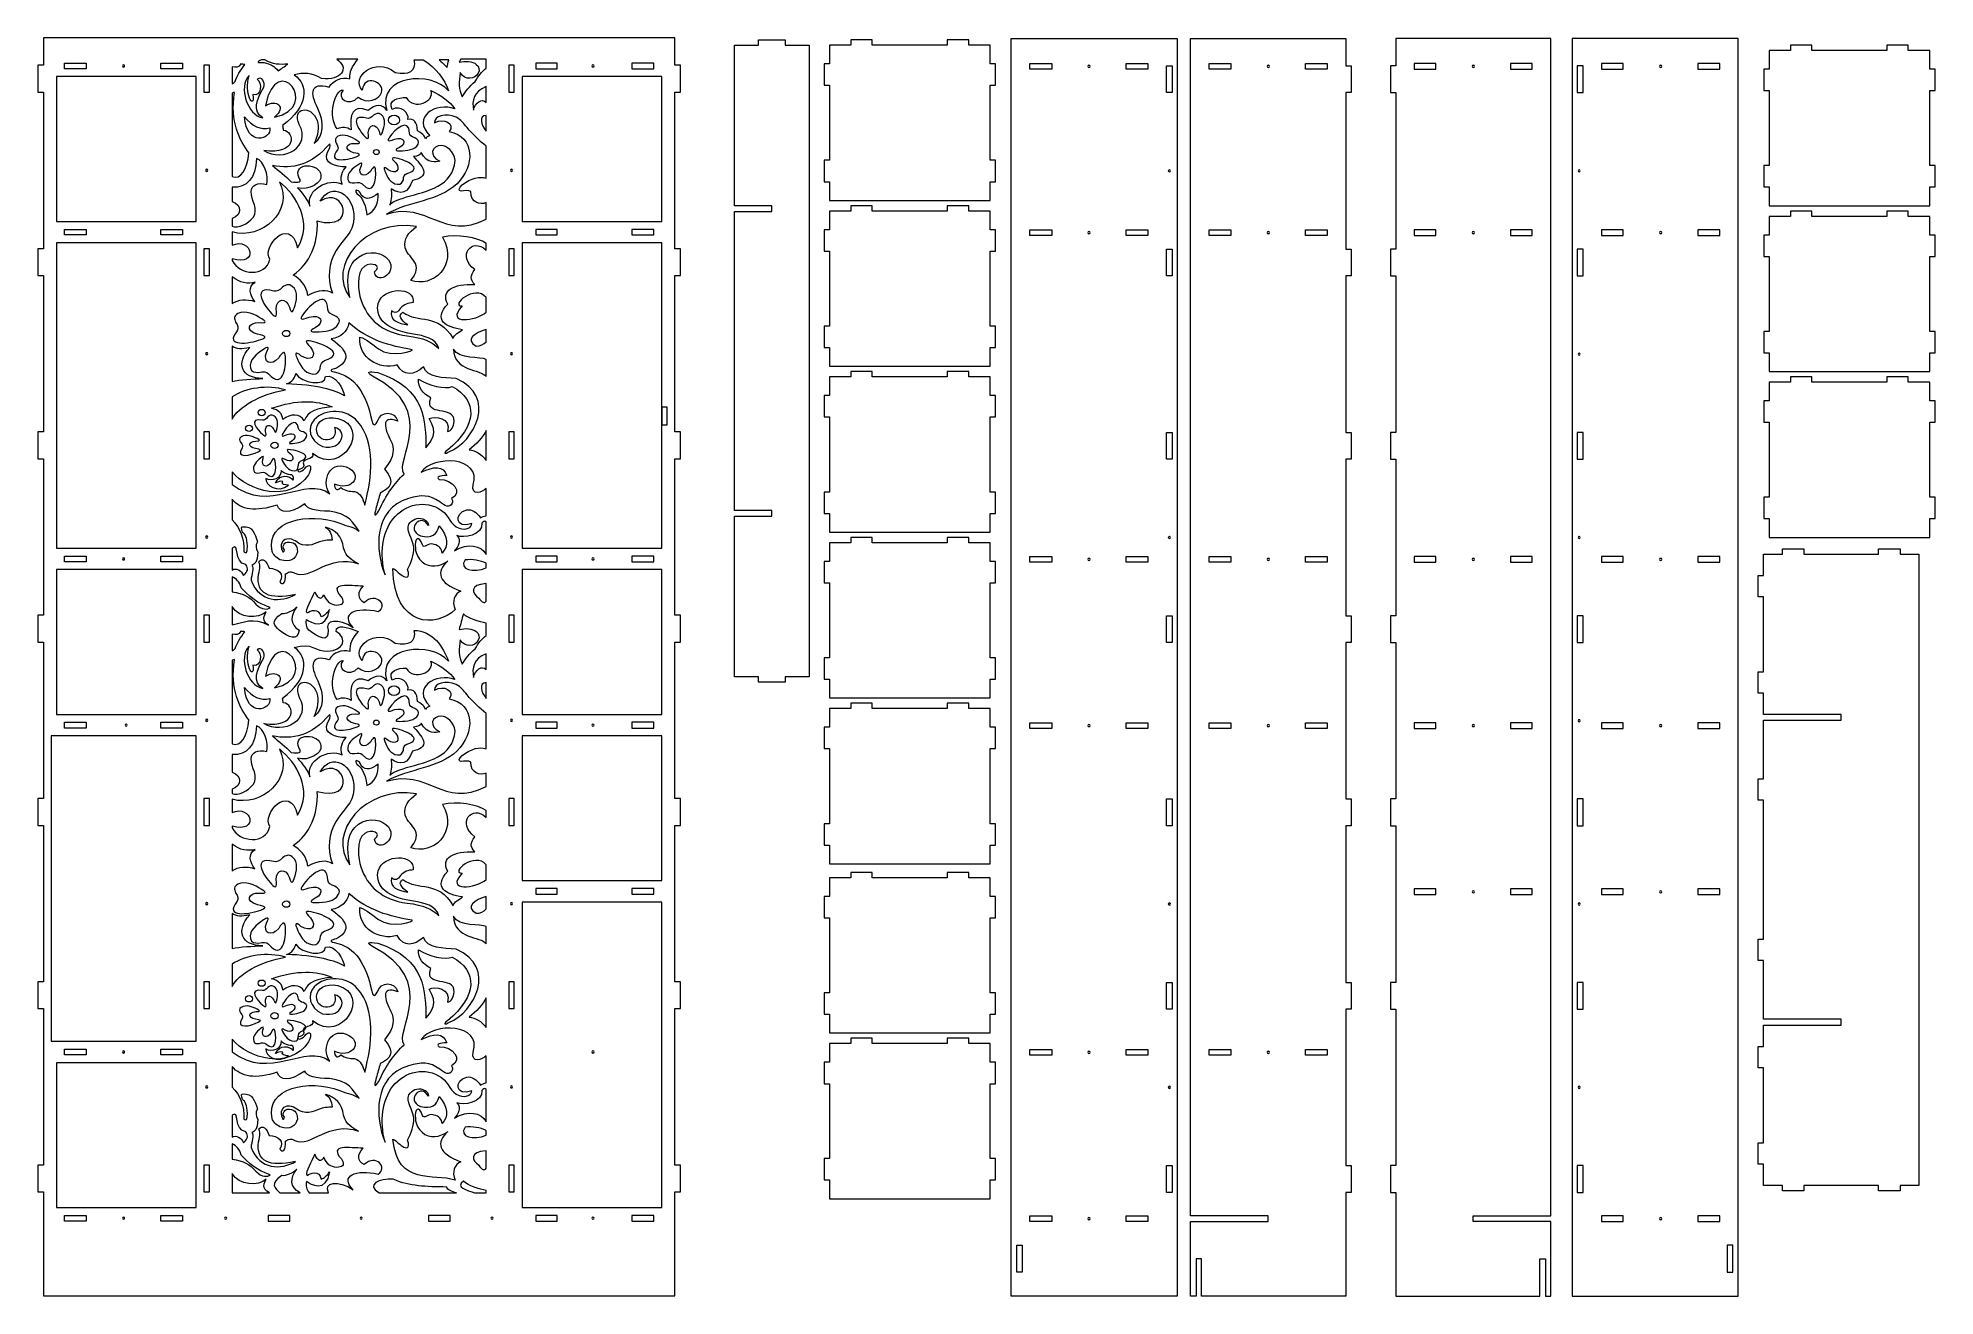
# Model space of a CAD drawing. Header units: inches. Extents: x 317 to 457, y -18 to 75.
import ezdxf

# ---------------------------------------------------------------- set-up
doc = ezdxf.new("R2010")
doc.units = ezdxf.units.IN
doc.header["$MEASUREMENT"] = 0
doc.layers.add('Layer 1', color=7, linetype='Continuous')

msp = doc.modelspace()

# ---------------------------------------------------------------- linework, layer by layer
at = {"layer": 'Layer 1', "color": 22, "lineweight": 15}
for points, knots in [([(317.53, -10.29), (317.53, -10.29), (317.13, -10.29), (317.13, -10.29), (317.13, -10.29), (317.13, -10.29), (317.13, -8.32), (317.13, -8.32), (317.13, -8.32), (317.13, -8.32), (317.53, -8.32), (317.53, -8.32), (317.53, -8.32), (317.53, -8.32), (317.53, 3.2), (317.53, 3.2), (317.53, 3.2), (317.53, 3.2), (317.13, 3.2), (317.13, 3.2), (317.13, 3.2), (317.13, 3.2), (317.13, 5.16), (317.13, 5.16), (317.13, 5.16), (317.13, 5.16), (317.53, 5.16), (317.53, 5.16), (317.53, 5.16), (317.53, 5.16), (317.53, 16.68), (317.53, 16.68), (317.53, 16.68), (317.53, 16.68), (317.13, 16.68), (317.13, 16.68), (317.13, 16.68), (317.13, 16.68), (317.13, 18.65), (317.13, 18.65), (317.13, 18.65), (317.13, 18.65), (317.53, 18.65), (317.53, 18.65), (317.53, 18.65), (317.53, 18.65), (317.53, 30.16), (317.53, 30.16), (317.53, 30.16), (317.53, 30.16), (317.13, 30.16), (317.13, 30.16), (317.13, 30.16), (317.13, 30.16), (317.13, 32.13), (317.13, 32.13), (317.13, 32.13), (317.13, 32.13), (317.53, 32.13), (317.53, 32.13), (317.53, 32.13), (317.53, 32.13), (317.53, 43.65), (317.53, 43.65), (317.53, 43.65), (317.53, 43.65), (317.13, 43.65), (317.13, 43.65), (317.13, 43.65), (317.13, 43.65), (317.13, 45.62), (317.13, 45.62), (317.13, 45.62), (317.13, 45.62), (317.53, 45.62), (317.53, 45.62), (317.53, 45.62), (317.53, 45.62), (317.53, 57.13), (317.53, 57.13), (317.53, 57.13), (317.53, 57.13), (317.13, 57.13), (317.13, 57.13), (317.13, 57.13), (317.13, 57.13), (317.13, 59.1), (317.13, 59.1), (317.13, 59.1), (317.13, 59.1), (317.53, 59.1), (317.53, 59.1), (317.53, 59.1), (317.53, 59.1), (317.53, 70.62), (317.53, 70.62), (317.53, 70.62), (317.53, 70.62), (317.13, 70.62), (317.13, 70.62), (317.13, 70.62), (317.13, 70.62), (317.13, 72.59), (317.13, 72.59), (317.13, 72.59), (317.13, 72.59), (317.53, 72.59), (317.53, 72.59), (317.53, 72.59), (317.53, 72.59), (317.53, 74.6), (317.53, 74.6), (317.53, 74.6), (317.53, 74.6), (363.98, 74.6), (363.98, 74.6), (363.98, 74.6), (363.98, 74.6), (363.98, 72.59), (363.98, 72.59), (363.98, 72.59), (363.98, 72.59), (364.38, 72.59), (364.38, 72.59), (364.38, 72.59), (364.38, 72.59), (364.38, 70.62), (364.38, 70.62), (364.38, 70.62), (364.38, 70.62), (363.98, 70.62), (363.98, 70.62), (363.98, 70.62), (363.98, 70.62), (363.98, 59.1), (363.98, 59.1), (363.98, 59.1), (363.98, 59.1), (364.38, 59.1), (364.38, 59.1), (364.38, 59.1), (364.38, 59.1), (364.38, 57.13), (364.38, 57.13), (364.38, 57.13), (364.38, 57.13), (363.98, 57.13), (363.98, 57.13), (363.98, 57.13), (363.98, 57.13), (363.98, 45.62), (363.98, 45.62), (363.98, 45.62), (363.98, 45.62), (364.38, 45.62), (364.38, 45.62), (364.38, 45.62), (364.38, 45.62), (364.38, 43.65), (364.38, 43.65), (364.38, 43.65), (364.38, 43.65), (363.98, 43.65), (363.98, 43.65), (363.98, 43.65), (363.98, 43.65), (363.98, 32.13), (363.98, 32.13), (363.98, 32.13), (363.98, 32.13), (364.38, 32.13), (364.38, 32.13), (364.38, 32.13), (364.38, 32.13), (364.38, 30.16), (364.38, 30.16), (364.38, 30.16), (364.38, 30.16), (363.98, 30.16), (363.98, 30.16), (363.98, 30.16), (363.98, 30.16), (363.98, 18.65), (363.98, 18.65), (363.98, 18.65), (363.98, 18.65), (364.38, 18.65), (364.38, 18.65), (364.38, 18.65), (364.38, 18.65), (364.38, 16.68), (364.38, 16.68), (364.38, 16.68), (364.38, 16.68), (363.98, 16.68), (363.98, 16.68), (363.98, 16.68), (363.98, 16.68), (363.98, 5.16), (363.98, 5.16), (363.98, 5.16), (363.98, 5.16), (364.38, 5.16), (364.38, 5.16), (364.38, 5.16), (364.38, 5.16), (364.38, 3.2), (364.38, 3.2), (364.38, 3.2), (364.38, 3.2), (363.98, 3.2), (363.98, 3.2), (363.98, 3.2), (363.98, 3.2), (363.98, -8.32), (363.98, -8.32), (363.98, -8.32), (363.98, -8.32), (364.38, -8.32), (364.38, -8.32), (364.38, -8.32), (364.38, -8.32), (364.38, -10.29), (364.38, -10.29), (364.38, -10.29), (364.38, -10.29), (363.98, -10.29), (363.98, -10.29), (363.98, -10.29), (363.98, -10.29), (363.98, -17.92), (363.98, -17.92), (363.98, -17.92), (363.98, -17.92), (317.53, -17.92), (317.53, -17.92), (317.53, -17.92), (317.53, -17.92), (317.53, -10.29), (317.53, -10.29)], [0, 0, 0, 0, 0.016667, 0.016667, 0.016667, 0.016667, 0.033333, 0.033333, 0.033333, 0.033333, 0.05, 0.05, 0.05, 0.05, 0.066667, 0.066667, 0.066667, 0.066667, 0.083333, 0.083333, 0.083333, 0.083333, 0.1, 0.1, 0.1, 0.1, 0.116667, 0.116667, 0.116667, 0.116667, 0.133333, 0.133333, 0.133333, 0.133333, 0.15, 0.15, 0.15, 0.15, 0.166667, 0.166667, 0.166667, 0.166667, 0.183333, 0.183333, 0.183333, 0.183333, 0.2, 0.2, 0.2, 0.2, 0.216667, 0.216667, 0.216667, 0.216667, 0.233333, 0.233333, 0.233333, 0.233333, 0.25, 0.25, 0.25, 0.25, 0.266667, 0.266667, 0.266667, 0.266667, 0.283333, 0.283333, 0.283333, 0.283333, 0.3, 0.3, 0.3, 0.3, 0.316667, 0.316667, 0.316667, 0.316667, 0.333333, 0.333333, 0.333333, 0.333333, 0.35, 0.35, 0.35, 0.35, 0.366667, 0.366667, 0.366667, 0.366667, 0.383333, 0.383333, 0.383333, 0.383333, 0.4, 0.4, 0.4, 0.4, 0.416667, 0.416667, 0.416667, 0.416667, 0.433333, 0.433333, 0.433333, 0.433333, 0.45, 0.45, 0.45, 0.45, 0.466667, 0.466667, 0.466667, 0.466667, 0.483333, 0.483333, 0.483333, 0.483333, 0.5, 0.5, 0.5, 0.5, 0.516667, 0.516667, 0.516667, 0.516667, 0.533333, 0.533333, 0.533333, 0.533333, 0.55, 0.55, 0.55, 0.55, 0.566667, 0.566667, 0.566667, 0.566667, 0.583333, 0.583333, 0.583333, 0.583333, 0.6, 0.6, 0.6, 0.6, 0.616667, 0.616667, 0.616667, 0.616667, 0.633333, 0.633333, 0.633333, 0.633333, 0.65, 0.65, 0.65, 0.65, 0.666667, 0.666667, 0.666667, 0.666667, 0.683333, 0.683333, 0.683333, 0.683333, 0.7, 0.7, 0.7, 0.7, 0.716667, 0.716667, 0.716667, 0.716667, 0.733333, 0.733333, 0.733333, 0.733333, 0.75, 0.75, 0.75, 0.75, 0.766667, 0.766667, 0.766667, 0.766667, 0.783333, 0.783333, 0.783333, 0.783333, 0.8, 0.8, 0.8, 0.8, 0.816667, 0.816667, 0.816667, 0.816667, 0.833333, 0.833333, 0.833333, 0.833333, 0.85, 0.85, 0.85, 0.85, 0.866667, 0.866667, 0.866667, 0.866667, 0.883333, 0.883333, 0.883333, 0.883333, 0.9, 0.9, 0.9, 0.9, 0.916667, 0.916667, 0.916667, 0.916667, 0.933333, 0.933333, 0.933333, 0.933333, 0.95, 0.95, 0.95, 0.95, 0.966667, 0.966667, 0.966667, 0.966667, 0.983333, 0.983333, 0.983333, 0.983333, 1, 1, 1, 1]), ([(373.85, 27.61), (373.85, 27.61), (373.85, 74.07), (373.85, 74.07), (373.85, 74.07), (373.85, 74.07), (372.09, 74.07), (372.09, 74.07), (372.09, 74.07), (372.09, 74.07), (372.09, 74.46), (372.09, 74.46), (372.09, 74.46), (372.09, 74.46), (370.12, 74.46), (370.12, 74.46), (370.12, 74.46), (370.12, 74.46), (370.12, 74.07), (370.12, 74.07), (370.12, 74.07), (370.12, 74.07), (368.36, 74.07), (368.36, 74.07), (368.36, 74.07), (368.36, 74.07), (368.36, 62.26), (368.36, 62.26), (368.36, 62.26), (368.36, 62.26), (371.1, 62.26), (371.1, 62.26), (371.1, 62.26), (371.1, 62.26), (371.1, 61.84), (371.1, 61.84), (371.1, 61.84), (371.1, 61.84), (368.36, 61.84), (368.36, 61.84), (368.36, 61.84), (368.36, 61.84), (368.36, 39.84), (368.36, 39.84), (368.36, 39.84), (368.36, 39.84), (371.1, 39.84), (371.1, 39.84), (371.1, 39.84), (371.1, 39.84), (371.1, 39.42), (371.1, 39.42), (371.1, 39.42), (371.1, 39.42), (368.36, 39.42), (368.36, 39.42), (368.36, 39.42), (368.36, 39.42), (368.36, 27.61), (368.36, 27.61), (368.36, 27.61), (368.36, 27.61), (370.12, 27.61), (370.12, 27.61), (370.12, 27.61), (370.12, 27.61), (370.12, 27.22), (370.12, 27.22), (370.12, 27.22), (370.12, 27.22), (372.09, 27.22), (372.09, 27.22), (372.09, 27.22), (372.09, 27.22), (372.09, 27.61), (372.09, 27.61), (372.09, 27.61), (372.09, 27.61), (373.85, 27.61), (373.85, 27.61)], [0, 0, 0, 0, 0.05, 0.05, 0.05, 0.05, 0.1, 0.1, 0.1, 0.1, 0.15, 0.15, 0.15, 0.15, 0.2, 0.2, 0.2, 0.2, 0.25, 0.25, 0.25, 0.25, 0.3, 0.3, 0.3, 0.3, 0.35, 0.35, 0.35, 0.35, 0.4, 0.4, 0.4, 0.4, 0.45, 0.45, 0.45, 0.45, 0.5, 0.5, 0.5, 0.5, 0.55, 0.55, 0.55, 0.55, 0.6, 0.6, 0.6, 0.6, 0.65, 0.65, 0.65, 0.65, 0.7, 0.7, 0.7, 0.7, 0.75, 0.75, 0.75, 0.75, 0.8, 0.8, 0.8, 0.8, 0.85, 0.85, 0.85, 0.85, 0.9, 0.9, 0.9, 0.9, 0.95, 0.95, 0.95, 0.95, 1, 1, 1, 1]), ([(387.16, 65.6), (387.16, 65.6), (387.56, 65.6), (387.56, 65.6), (387.56, 65.6), (387.56, 65.6), (387.56, 64.03), (387.56, 64.03), (387.56, 64.03), (387.56, 64.03), (387.16, 64.03), (387.16, 64.03), (387.16, 64.03), (387.16, 64.03), (387.16, 62.65), (387.16, 62.65), (387.16, 62.65), (387.16, 62.65), (375.35, 62.65), (375.35, 62.65), (375.35, 62.65), (375.35, 62.65), (375.35, 64.03), (375.35, 64.03), (375.35, 64.03), (375.35, 64.03), (374.96, 64.03), (374.96, 64.03), (374.96, 64.03), (374.96, 64.03), (374.96, 65.6), (374.96, 65.6), (374.96, 65.6), (374.96, 65.6), (375.35, 65.6), (375.35, 65.6), (375.35, 65.6), (375.35, 65.6), (375.35, 71.12), (375.35, 71.12), (375.35, 71.12), (375.35, 71.12), (374.96, 71.12), (374.96, 71.12), (374.96, 71.12), (374.96, 71.12), (374.96, 72.69), (374.96, 72.69), (374.96, 72.69), (374.96, 72.69), (375.35, 72.69), (375.35, 72.69), (375.35, 72.69), (375.35, 72.69), (375.35, 74.07), (375.35, 74.07), (375.35, 74.07), (375.35, 74.07), (376.93, 74.07), (376.93, 74.07), (376.93, 74.07), (376.93, 74.07), (376.93, 74.46), (376.93, 74.46), (376.93, 74.46), (376.93, 74.46), (378.5, 74.46), (378.5, 74.46), (378.5, 74.46), (378.5, 74.46), (378.5, 74.07), (378.5, 74.07), (378.5, 74.07), (378.5, 74.07), (384.01, 74.07), (384.01, 74.07), (384.01, 74.07), (384.01, 74.07), (384.01, 74.46), (384.01, 74.46), (384.01, 74.46), (384.01, 74.46), (385.59, 74.46), (385.59, 74.46), (385.59, 74.46), (385.59, 74.46), (385.59, 74.07), (385.59, 74.07), (385.59, 74.07), (385.59, 74.07), (387.16, 74.07), (387.16, 74.07), (387.16, 74.07), (387.16, 74.07), (387.16, 72.69), (387.16, 72.69), (387.16, 72.69), (387.16, 72.69), (387.56, 72.69), (387.56, 72.69), (387.56, 72.69), (387.56, 72.69), (387.56, 71.12), (387.56, 71.12), (387.56, 71.12), (387.56, 71.12), (387.16, 71.12), (387.16, 71.12), (387.16, 71.12), (387.16, 71.12), (387.16, 65.6), (387.16, 65.6)], [0, 0, 0, 0, 0.035714, 0.035714, 0.035714, 0.035714, 0.071429, 0.071429, 0.071429, 0.071429, 0.107143, 0.107143, 0.107143, 0.107143, 0.142857, 0.142857, 0.142857, 0.142857, 0.178571, 0.178571, 0.178571, 0.178571, 0.214286, 0.214286, 0.214286, 0.214286, 0.25, 0.25, 0.25, 0.25, 0.285714, 0.285714, 0.285714, 0.285714, 0.321429, 0.321429, 0.321429, 0.321429, 0.357143, 0.357143, 0.357143, 0.357143, 0.392857, 0.392857, 0.392857, 0.392857, 0.428571, 0.428571, 0.428571, 0.428571, 0.464286, 0.464286, 0.464286, 0.464286, 0.5, 0.5, 0.5, 0.5, 0.535714, 0.535714, 0.535714, 0.535714, 0.571429, 0.571429, 0.571429, 0.571429, 0.607143, 0.607143, 0.607143, 0.607143, 0.642857, 0.642857, 0.642857, 0.642857, 0.678571, 0.678571, 0.678571, 0.678571, 0.714286, 0.714286, 0.714286, 0.714286, 0.75, 0.75, 0.75, 0.75, 0.785714, 0.785714, 0.785714, 0.785714, 0.821429, 0.821429, 0.821429, 0.821429, 0.857143, 0.857143, 0.857143, 0.857143, 0.892857, 0.892857, 0.892857, 0.892857, 0.928571, 0.928571, 0.928571, 0.928571, 0.964286, 0.964286, 0.964286, 0.964286, 1, 1, 1, 1]), ([(388.72, -17.95), (388.72, -17.95), (400.93, -17.95), (400.93, -17.95), (400.93, -17.95), (400.93, -17.95), (400.93, 74.57), (400.93, 74.57), (400.93, 74.57), (400.93, 74.57), (388.72, 74.57), (388.72, 74.57), (388.72, 74.57), (388.72, 74.57), (388.72, -17.95), (388.72, -17.95)], [0, 0, 0, 0, 0.25, 0.25, 0.25, 0.25, 0.5, 0.5, 0.5, 0.5, 0.75, 0.75, 0.75, 0.75, 1, 1, 1, 1]), ([(401.91, -17.95), (401.91, -17.95), (402.31, -17.95), (402.31, -17.95), (402.31, -17.95), (402.31, -17.95), (402.31, -15.2), (402.31, -15.2), (402.31, -15.2), (402.31, -15.2), (402.72, -15.2), (402.72, -15.2), (402.72, -15.2), (402.72, -15.2), (402.72, -17.95), (402.72, -17.95), (402.72, -17.95), (402.72, -17.95), (413.33, -17.95), (413.33, -17.95), (413.33, -17.95), (413.33, -17.95), (413.33, -10.32), (413.33, -10.32), (413.33, -10.32), (413.33, -10.32), (413.72, -10.32), (413.72, -10.32), (413.72, -10.32), (413.72, -10.32), (413.72, -8.35), (413.72, -8.35), (413.72, -8.35), (413.72, -8.35), (413.33, -8.35), (413.33, -8.35), (413.33, -8.35), (413.33, -8.35), (413.33, 3.16), (413.33, 3.16), (413.33, 3.16), (413.33, 3.16), (413.72, 3.16), (413.72, 3.16), (413.72, 3.16), (413.72, 3.16), (413.72, 5.13), (413.72, 5.13), (413.72, 5.13), (413.72, 5.13), (413.33, 5.13), (413.33, 5.13), (413.33, 5.13), (413.33, 5.13), (413.33, 16.65), (413.33, 16.65), (413.33, 16.65), (413.33, 16.65), (413.72, 16.65), (413.72, 16.65), (413.72, 16.65), (413.72, 16.65), (413.72, 18.62), (413.72, 18.62), (413.72, 18.62), (413.72, 18.62), (413.33, 18.62), (413.33, 18.62), (413.33, 18.62), (413.33, 18.62), (413.33, 30.13), (413.33, 30.13), (413.33, 30.13), (413.33, 30.13), (413.72, 30.13), (413.72, 30.13), (413.72, 30.13), (413.72, 30.13), (413.72, 32.1), (413.72, 32.1), (413.72, 32.1), (413.72, 32.1), (413.33, 32.1), (413.33, 32.1), (413.33, 32.1), (413.33, 32.1), (413.33, 43.62), (413.33, 43.62), (413.33, 43.62), (413.33, 43.62), (413.72, 43.62), (413.72, 43.62), (413.72, 43.62), (413.72, 43.62), (413.72, 45.58), (413.72, 45.58), (413.72, 45.58), (413.72, 45.58), (413.33, 45.58), (413.33, 45.58), (413.33, 45.58), (413.33, 45.58), (413.33, 57.1), (413.33, 57.1), (413.33, 57.1), (413.33, 57.1), (413.72, 57.1), (413.72, 57.1), (413.72, 57.1), (413.72, 57.1), (413.72, 59.07), (413.72, 59.07), (413.72, 59.07), (413.72, 59.07), (413.33, 59.07), (413.33, 59.07), (413.33, 59.07), (413.33, 59.07), (413.33, 70.58), (413.33, 70.58), (413.33, 70.58), (413.33, 70.58), (413.72, 70.58), (413.72, 70.58), (413.72, 70.58), (413.72, 70.58), (413.72, 72.55), (413.72, 72.55), (413.72, 72.55), (413.72, 72.55), (413.33, 72.55), (413.33, 72.55), (413.33, 72.55), (413.33, 72.55), (413.33, 74.57), (413.33, 74.57), (413.33, 74.57), (413.33, 74.57), (401.91, 74.57), (401.91, 74.57), (401.91, 74.57), (401.91, 74.57), (401.91, -12.04), (401.91, -12.04), (401.91, -12.04), (401.91, -12.04), (407.62, -12.04), (407.62, -12.04), (407.62, -12.04), (407.62, -12.04), (407.62, -12.46), (407.62, -12.46), (407.62, -12.46), (407.62, -12.46), (401.91, -12.46), (401.91, -12.46), (401.91, -12.46), (401.91, -12.46), (401.91, -17.95), (401.91, -17.95)], [0, 0, 0, 0, 0.025, 0.025, 0.025, 0.025, 0.05, 0.05, 0.05, 0.05, 0.075, 0.075, 0.075, 0.075, 0.1, 0.1, 0.1, 0.1, 0.125, 0.125, 0.125, 0.125, 0.15, 0.15, 0.15, 0.15, 0.175, 0.175, 0.175, 0.175, 0.2, 0.2, 0.2, 0.2, 0.225, 0.225, 0.225, 0.225, 0.25, 0.25, 0.25, 0.25, 0.275, 0.275, 0.275, 0.275, 0.3, 0.3, 0.3, 0.3, 0.325, 0.325, 0.325, 0.325, 0.35, 0.35, 0.35, 0.35, 0.375, 0.375, 0.375, 0.375, 0.4, 0.4, 0.4, 0.4, 0.425, 0.425, 0.425, 0.425, 0.45, 0.45, 0.45, 0.45, 0.475, 0.475, 0.475, 0.475, 0.5, 0.5, 0.5, 0.5, 0.525, 0.525, 0.525, 0.525, 0.55, 0.55, 0.55, 0.55, 0.575, 0.575, 0.575, 0.575, 0.6, 0.6, 0.6, 0.6, 0.625, 0.625, 0.625, 0.625, 0.65, 0.65, 0.65, 0.65, 0.675, 0.675, 0.675, 0.675, 0.7, 0.7, 0.7, 0.7, 0.725, 0.725, 0.725, 0.725, 0.75, 0.75, 0.75, 0.75, 0.775, 0.775, 0.775, 0.775, 0.8, 0.8, 0.8, 0.8, 0.825, 0.825, 0.825, 0.825, 0.85, 0.85, 0.85, 0.85, 0.875, 0.875, 0.875, 0.875, 0.9, 0.9, 0.9, 0.9, 0.925, 0.925, 0.925, 0.925, 0.95, 0.95, 0.95, 0.95, 0.975, 0.975, 0.975, 0.975, 1, 1, 1, 1]), ([(428.41, -17.95), (428.41, -17.95), (428.01, -17.95), (428.01, -17.95), (428.01, -17.95), (428.01, -17.95), (428.01, -15.2), (428.01, -15.2), (428.01, -15.2), (428.01, -15.2), (427.6, -15.2), (427.6, -15.2), (427.6, -15.2), (427.6, -15.2), (427.6, -17.95), (427.6, -17.95), (427.6, -17.95), (427.6, -17.95), (416.99, -17.95), (416.99, -17.95), (416.99, -17.95), (416.99, -17.95), (416.99, -10.32), (416.99, -10.32), (416.99, -10.32), (416.99, -10.32), (416.6, -10.32), (416.6, -10.32), (416.6, -10.32), (416.6, -10.32), (416.6, -8.35), (416.6, -8.35), (416.6, -8.35), (416.6, -8.35), (416.99, -8.35), (416.99, -8.35), (416.99, -8.35), (416.99, -8.35), (416.99, 3.16), (416.99, 3.16), (416.99, 3.16), (416.99, 3.16), (416.6, 3.16), (416.6, 3.16), (416.6, 3.16), (416.6, 3.16), (416.6, 5.13), (416.6, 5.13), (416.6, 5.13), (416.6, 5.13), (416.99, 5.13), (416.99, 5.13), (416.99, 5.13), (416.99, 5.13), (416.99, 16.65), (416.99, 16.65), (416.99, 16.65), (416.99, 16.65), (416.6, 16.65), (416.6, 16.65), (416.6, 16.65), (416.6, 16.65), (416.6, 18.62), (416.6, 18.62), (416.6, 18.62), (416.6, 18.62), (416.99, 18.62), (416.99, 18.62), (416.99, 18.62), (416.99, 18.62), (416.99, 30.13), (416.99, 30.13), (416.99, 30.13), (416.99, 30.13), (416.6, 30.13), (416.6, 30.13), (416.6, 30.13), (416.6, 30.13), (416.6, 32.1), (416.6, 32.1), (416.6, 32.1), (416.6, 32.1), (416.99, 32.1), (416.99, 32.1), (416.99, 32.1), (416.99, 32.1), (416.99, 43.62), (416.99, 43.62), (416.99, 43.62), (416.99, 43.62), (416.6, 43.62), (416.6, 43.62), (416.6, 43.62), (416.6, 43.62), (416.6, 45.58), (416.6, 45.58), (416.6, 45.58), (416.6, 45.58), (416.99, 45.58), (416.99, 45.58), (416.99, 45.58), (416.99, 45.58), (416.99, 57.1), (416.99, 57.1), (416.99, 57.1), (416.99, 57.1), (416.6, 57.1), (416.6, 57.1), (416.6, 57.1), (416.6, 57.1), (416.6, 59.07), (416.6, 59.07), (416.6, 59.07), (416.6, 59.07), (416.99, 59.07), (416.99, 59.07), (416.99, 59.07), (416.99, 59.07), (416.99, 70.58), (416.99, 70.58), (416.99, 70.58), (416.99, 70.58), (416.6, 70.58), (416.6, 70.58), (416.6, 70.58), (416.6, 70.58), (416.6, 72.55), (416.6, 72.55), (416.6, 72.55), (416.6, 72.55), (416.99, 72.55), (416.99, 72.55), (416.99, 72.55), (416.99, 72.55), (416.99, 74.57), (416.99, 74.57), (416.99, 74.57), (416.99, 74.57), (428.41, 74.57), (428.41, 74.57), (428.41, 74.57), (428.41, 74.57), (428.41, -12.04), (428.41, -12.04), (428.41, -12.04), (428.41, -12.04), (422.7, -12.04), (422.7, -12.04), (422.7, -12.04), (422.7, -12.04), (422.7, -12.46), (422.7, -12.46), (422.7, -12.46), (422.7, -12.46), (428.41, -12.46), (428.41, -12.46), (428.41, -12.46), (428.41, -12.46), (428.41, -17.95), (428.41, -17.95)], [0, 0, 0, 0, 0.025, 0.025, 0.025, 0.025, 0.05, 0.05, 0.05, 0.05, 0.075, 0.075, 0.075, 0.075, 0.1, 0.1, 0.1, 0.1, 0.125, 0.125, 0.125, 0.125, 0.15, 0.15, 0.15, 0.15, 0.175, 0.175, 0.175, 0.175, 0.2, 0.2, 0.2, 0.2, 0.225, 0.225, 0.225, 0.225, 0.25, 0.25, 0.25, 0.25, 0.275, 0.275, 0.275, 0.275, 0.3, 0.3, 0.3, 0.3, 0.325, 0.325, 0.325, 0.325, 0.35, 0.35, 0.35, 0.35, 0.375, 0.375, 0.375, 0.375, 0.4, 0.4, 0.4, 0.4, 0.425, 0.425, 0.425, 0.425, 0.45, 0.45, 0.45, 0.45, 0.475, 0.475, 0.475, 0.475, 0.5, 0.5, 0.5, 0.5, 0.525, 0.525, 0.525, 0.525, 0.55, 0.55, 0.55, 0.55, 0.575, 0.575, 0.575, 0.575, 0.6, 0.6, 0.6, 0.6, 0.625, 0.625, 0.625, 0.625, 0.65, 0.65, 0.65, 0.65, 0.675, 0.675, 0.675, 0.675, 0.7, 0.7, 0.7, 0.7, 0.725, 0.725, 0.725, 0.725, 0.75, 0.75, 0.75, 0.75, 0.775, 0.775, 0.775, 0.775, 0.8, 0.8, 0.8, 0.8, 0.825, 0.825, 0.825, 0.825, 0.85, 0.85, 0.85, 0.85, 0.875, 0.875, 0.875, 0.875, 0.9, 0.9, 0.9, 0.9, 0.925, 0.925, 0.925, 0.925, 0.95, 0.95, 0.95, 0.95, 0.975, 0.975, 0.975, 0.975, 1, 1, 1, 1]), ([(442.19, -17.95), (442.19, -17.95), (429.98, -17.95), (429.98, -17.95), (429.98, -17.95), (429.98, -17.95), (429.98, 74.57), (429.98, 74.57), (429.98, 74.57), (429.98, 74.57), (442.19, 74.57), (442.19, 74.57), (442.19, 74.57), (442.19, 74.57), (442.19, -17.95), (442.19, -17.95)], [0, 0, 0, 0, 0.25, 0.25, 0.25, 0.25, 0.5, 0.5, 0.5, 0.5, 0.75, 0.75, 0.75, 0.75, 1, 1, 1, 1]), ([(456.27, 65.21), (456.27, 65.21), (456.66, 65.21), (456.66, 65.21), (456.66, 65.21), (456.66, 65.21), (456.66, 63.64), (456.66, 63.64), (456.66, 63.64), (456.66, 63.64), (456.27, 63.64), (456.27, 63.64), (456.27, 63.64), (456.27, 63.64), (456.27, 62.26), (456.27, 62.26), (456.27, 62.26), (456.27, 62.26), (444.46, 62.26), (444.46, 62.26), (444.46, 62.26), (444.46, 62.26), (444.46, 63.64), (444.46, 63.64), (444.46, 63.64), (444.46, 63.64), (444.06, 63.64), (444.06, 63.64), (444.06, 63.64), (444.06, 63.64), (444.06, 65.21), (444.06, 65.21), (444.06, 65.21), (444.06, 65.21), (444.46, 65.21), (444.46, 65.21), (444.46, 65.21), (444.46, 65.21), (444.46, 70.73), (444.46, 70.73), (444.46, 70.73), (444.46, 70.73), (444.06, 70.73), (444.06, 70.73), (444.06, 70.73), (444.06, 70.73), (444.06, 72.3), (444.06, 72.3), (444.06, 72.3), (444.06, 72.3), (444.46, 72.3), (444.46, 72.3), (444.46, 72.3), (444.46, 72.3), (444.46, 73.68), (444.46, 73.68), (444.46, 73.68), (444.46, 73.68), (446.03, 73.68), (446.03, 73.68), (446.03, 73.68), (446.03, 73.68), (446.03, 74.07), (446.03, 74.07), (446.03, 74.07), (446.03, 74.07), (447.61, 74.07), (447.61, 74.07), (447.61, 74.07), (447.61, 74.07), (447.61, 73.68), (447.61, 73.68), (447.61, 73.68), (447.61, 73.68), (453.12, 73.68), (453.12, 73.68), (453.12, 73.68), (453.12, 73.68), (453.12, 74.07), (453.12, 74.07), (453.12, 74.07), (453.12, 74.07), (454.69, 74.07), (454.69, 74.07), (454.69, 74.07), (454.69, 74.07), (454.69, 73.68), (454.69, 73.68), (454.69, 73.68), (454.69, 73.68), (456.27, 73.68), (456.27, 73.68), (456.27, 73.68), (456.27, 73.68), (456.27, 72.3), (456.27, 72.3), (456.27, 72.3), (456.27, 72.3), (456.66, 72.3), (456.66, 72.3), (456.66, 72.3), (456.66, 72.3), (456.66, 70.73), (456.66, 70.73), (456.66, 70.73), (456.66, 70.73), (456.27, 70.73), (456.27, 70.73), (456.27, 70.73), (456.27, 70.73), (456.27, 65.21), (456.27, 65.21)], [0, 0, 0, 0, 0.035714, 0.035714, 0.035714, 0.035714, 0.071429, 0.071429, 0.071429, 0.071429, 0.107143, 0.107143, 0.107143, 0.107143, 0.142857, 0.142857, 0.142857, 0.142857, 0.178571, 0.178571, 0.178571, 0.178571, 0.214286, 0.214286, 0.214286, 0.214286, 0.25, 0.25, 0.25, 0.25, 0.285714, 0.285714, 0.285714, 0.285714, 0.321429, 0.321429, 0.321429, 0.321429, 0.357143, 0.357143, 0.357143, 0.357143, 0.392857, 0.392857, 0.392857, 0.392857, 0.428571, 0.428571, 0.428571, 0.428571, 0.464286, 0.464286, 0.464286, 0.464286, 0.5, 0.5, 0.5, 0.5, 0.535714, 0.535714, 0.535714, 0.535714, 0.571429, 0.571429, 0.571429, 0.571429, 0.607143, 0.607143, 0.607143, 0.607143, 0.642857, 0.642857, 0.642857, 0.642857, 0.678571, 0.678571, 0.678571, 0.678571, 0.714286, 0.714286, 0.714286, 0.714286, 0.75, 0.75, 0.75, 0.75, 0.785714, 0.785714, 0.785714, 0.785714, 0.821429, 0.821429, 0.821429, 0.821429, 0.857143, 0.857143, 0.857143, 0.857143, 0.892857, 0.892857, 0.892857, 0.892857, 0.928571, 0.928571, 0.928571, 0.928571, 0.964286, 0.964286, 0.964286, 0.964286, 1, 1, 1, 1]), ([(319.09, 72.34), (319.09, 72.34), (320.69, 72.34), (320.69, 72.34), (320.69, 72.34), (320.69, 72.34), (320.69, 72.75), (320.69, 72.75), (320.69, 72.75), (320.69, 72.75), (319.09, 72.75), (319.09, 72.75), (319.09, 72.75), (319.09, 72.75), (319.09, 72.34), (319.09, 72.34)], [0, 0, 0, 0, 0.25, 0.25, 0.25, 0.25, 0.5, 0.5, 0.5, 0.5, 0.75, 0.75, 0.75, 0.75, 1, 1, 1, 1]), ([(323.43, 72.62), (323.48, 72.62), (323.51, 72.59), (323.51, 72.54), (323.51, 72.54), (323.51, 72.5), (323.48, 72.47), (323.43, 72.47), (323.43, 72.47), (323.39, 72.47), (323.35, 72.5), (323.35, 72.54), (323.35, 72.54), (323.35, 72.59), (323.39, 72.62), (323.43, 72.62)], [0, 0, 0, 0, 0.25, 0.25, 0.25, 0.25, 0.5, 0.5, 0.5, 0.5, 0.75, 0.75, 0.75, 0.75, 1, 1, 1, 1]), ([(326.18, 72.34), (326.18, 72.34), (327.77, 72.34), (327.77, 72.34), (327.77, 72.34), (327.77, 72.34), (327.77, 72.75), (327.77, 72.75), (327.77, 72.75), (327.77, 72.75), (326.18, 72.75), (326.18, 72.75), (326.18, 72.75), (326.18, 72.75), (326.18, 72.34), (326.18, 72.34)], [0, 0, 0, 0, 0.25, 0.25, 0.25, 0.25, 0.5, 0.5, 0.5, 0.5, 0.75, 0.75, 0.75, 0.75, 1, 1, 1, 1]), ([(329.76, 70.62), (329.76, 70.62), (329.34, 70.62), (329.34, 70.62), (329.34, 70.62), (329.34, 70.62), (329.34, 72.59), (329.34, 72.59), (329.34, 72.59), (329.34, 72.59), (329.76, 72.59), (329.76, 72.59), (329.76, 72.59), (329.76, 72.59), (329.76, 70.62), (329.76, 70.62)], [0, 0, 0, 0, 0.25, 0.25, 0.25, 0.25, 0.5, 0.5, 0.5, 0.5, 0.75, 0.75, 0.75, 0.75, 1, 1, 1, 1]), ([(331.41, 71.26), (331.41, 71.26), (331.41, 72.48), (331.41, 72.48), (331.41, 72.48), (331.67, 72.42), (331.93, 72.41), (332.06, 72.69), (332.06, 72.69), (332.16, 72.68), (332.26, 72.66), (332.36, 72.64), (332.36, 72.64), (332.01, 72.21), (331.76, 71.8), (331.63, 71.41), (331.63, 71.41), (331.55, 71.29), (331.48, 71.25), (331.41, 71.26)], [0, 0, 0, 0, 0.2, 0.2, 0.2, 0.2, 0.4, 0.4, 0.4, 0.4, 0.6, 0.6, 0.6, 0.6, 0.8, 0.8, 0.8, 0.8, 1, 1, 1, 1]), ([(335.51, 72.68), (335.27, 72.51), (335.03, 72.34), (334.79, 72.18), (334.79, 72.18), (334.54, 72.51), (334.22, 72.69), (333.76, 72.8), (333.76, 72.8), (333.18, 72.76), (333.23, 72.85), (333.57, 72.99), (333.57, 72.99), (333.65, 72.99), (333.74, 72.99), (333.83, 72.99), (333.83, 72.99), (334.37, 72.65), (334.94, 72.62), (335.51, 72.68)], [0, 0, 0, 0, 0.2, 0.2, 0.2, 0.2, 0.4, 0.4, 0.4, 0.4, 0.6, 0.6, 0.6, 0.6, 0.8, 0.8, 0.8, 0.8, 1, 1, 1, 1]), ([(339.11, 73.03), (339.11, 73.03), (340.66, 73.03), (340.66, 73.03), (340.66, 73.03), (340.22, 72.5), (340.05, 72.12), (340.07, 71.6), (340.07, 71.6), (339.47, 71.73), (338.88, 71.54), (338.54, 70.98), (338.54, 70.98), (337.13, 71.4), (337.16, 70.53), (337.71, 69.42), (337.71, 69.42), (338.2, 68.44), (338.17, 67.4), (337.45, 66.83), (337.45, 66.83), (337.73, 67.44), (337.84, 68.01), (337.66, 68.53), (337.66, 68.53), (337.25, 69.71), (335.75, 69.5), (336.35, 68.23), (336.35, 68.23), (337.27, 66.63), (335.22, 65.41), (333.74, 66.33), (333.74, 66.33), (336.2, 65.94), (336.04, 67.75), (335.18, 67.82), (335.18, 67.82), (335.16, 67.94), (335.14, 68.06), (335.12, 68.17), (335.12, 68.17), (337.03, 69.54), (337.06, 71.19), (335.98, 71.88), (335.98, 71.88), (336.64, 72.09), (337.31, 72.02), (337.98, 71.63), (337.98, 71.63), (339.45, 71.41), (340.07, 72.43), (339.11, 73.03)], [0, 0, 0, 0, 0.076923, 0.076923, 0.076923, 0.076923, 0.153846, 0.153846, 0.153846, 0.153846, 0.230769, 0.230769, 0.230769, 0.230769, 0.307692, 0.307692, 0.307692, 0.307692, 0.384615, 0.384615, 0.384615, 0.384615, 0.461538, 0.461538, 0.461538, 0.461538, 0.538462, 0.538462, 0.538462, 0.538462, 0.615385, 0.615385, 0.615385, 0.615385, 0.692308, 0.692308, 0.692308, 0.692308, 0.769231, 0.769231, 0.769231, 0.769231, 0.846154, 0.846154, 0.846154, 0.846154, 0.923077, 0.923077, 0.923077, 0.923077, 1, 1, 1, 1]), ([(333.87, 69.62), (334.7, 73.81), (338.04, 69.5), (334.53, 68.78), (334.53, 68.78), (335.47, 69.51), (334.65, 70.15), (333.87, 69.62)], [0, 0, 0, 0, 0.5, 0.5, 0.5, 0.5, 1, 1, 1, 1]), ([(347.32, 70.72), (347.04, 71.55), (346.44, 72.42), (345.46, 72.99), (345.46, 72.99), (345.25, 72.99), (345.03, 72.99), (344.81, 72.99), (344.81, 72.99), (344.99, 72.16), (344.43, 71.85), (343.41, 72.06), (343.41, 72.06), (341.92, 73.29), (340.1, 71.66), (340.99, 70.77), (340.99, 70.77), (341.09, 71.95), (342.66, 71.39), (342.4, 70.59), (342.4, 70.59), (342.23, 70.06), (341.29, 69.72), (340.69, 70.25), (340.69, 70.25), (340.02, 69.51), (339.03, 70.18), (339.58, 70.77), (339.58, 70.77), (338.97, 70.86), (338.43, 68.79), (339.15, 67.91), (339.15, 67.91), (339.48, 68.08), (339.86, 68.03), (340.18, 67.84), (340.18, 67.84), (340.02, 68.89), (340.27, 69.77), (341.42, 69.27), (341.42, 69.27), (341.97, 69.72), (342.48, 69.76), (342.79, 69.27), (342.79, 69.27), (342.04, 71.88), (346.1, 72.2), (347.32, 70.72)], [0, 0, 0, 0, 0.083333, 0.083333, 0.083333, 0.083333, 0.166667, 0.166667, 0.166667, 0.166667, 0.25, 0.25, 0.25, 0.25, 0.333333, 0.333333, 0.333333, 0.333333, 0.416667, 0.416667, 0.416667, 0.416667, 0.5, 0.5, 0.5, 0.5, 0.583333, 0.583333, 0.583333, 0.583333, 0.666667, 0.666667, 0.666667, 0.666667, 0.75, 0.75, 0.75, 0.75, 0.833333, 0.833333, 0.833333, 0.833333, 0.916667, 0.916667, 0.916667, 0.916667, 1, 1, 1, 1]), ([(347.35, 72.99), (347.28, 72.8), (347.25, 72.61), (347.24, 72.43), (347.24, 72.43), (347.05, 72.63), (346.84, 72.81), (346.64, 72.99), (346.64, 72.99), (346.87, 72.99), (347.11, 72.99), (347.35, 72.99)], [0, 0, 0, 0, 0.333333, 0.333333, 0.333333, 0.333333, 0.666667, 0.666667, 0.666667, 0.666667, 1, 1, 1, 1]), ([(348.24, 73.03), (348.24, 73.03), (350.1, 73.03), (350.1, 73.03), (350.1, 73.03), (350.1, 73.03), (350.1, 72.38), (350.1, 72.38), (350.1, 72.38), (349.78, 72.13), (349.53, 71.81), (349.29, 71.4), (349.29, 71.4), (348.87, 71.04), (348.59, 70.67), (348.34, 70.27), (348.34, 70.27), (348.07, 70.79), (348.09, 71.41), (348.18, 72.05), (348.18, 72.05), (348.54, 71.46), (349.29, 71.54), (349.52, 72.02), (349.52, 72.02), (349.63, 72.25), (349.59, 72.48), (349.37, 72.66), (349.37, 72.66), (349.09, 72.89), (348.57, 72.94), (348.11, 72.81), (348.11, 72.81), (348.11, 72.81), (348.24, 73.03), (348.24, 73.03)], [0, 0, 0, 0, 0.111111, 0.111111, 0.111111, 0.111111, 0.222222, 0.222222, 0.222222, 0.222222, 0.333333, 0.333333, 0.333333, 0.333333, 0.444444, 0.444444, 0.444444, 0.444444, 0.555556, 0.555556, 0.555556, 0.555556, 0.666667, 0.666667, 0.666667, 0.666667, 0.777778, 0.777778, 0.777778, 0.777778, 0.888889, 0.888889, 0.888889, 0.888889, 1, 1, 1, 1]), ([(352.17, 70.62), (352.17, 70.62), (351.76, 70.62), (351.76, 70.62), (351.76, 70.62), (351.76, 70.62), (351.76, 72.59), (351.76, 72.59), (351.76, 72.59), (351.76, 72.59), (352.17, 72.59), (352.17, 72.59), (352.17, 72.59), (352.17, 72.59), (352.17, 70.62), (352.17, 70.62)], [0, 0, 0, 0, 0.25, 0.25, 0.25, 0.25, 0.5, 0.5, 0.5, 0.5, 0.75, 0.75, 0.75, 0.75, 1, 1, 1, 1]), ([(355.33, 72.34), (355.33, 72.34), (353.74, 72.34), (353.74, 72.34), (353.74, 72.34), (353.74, 72.34), (353.74, 72.75), (353.74, 72.75), (353.74, 72.75), (353.74, 72.75), (355.33, 72.75), (355.33, 72.75), (355.33, 72.75), (355.33, 72.75), (355.33, 72.34), (355.33, 72.34)], [0, 0, 0, 0, 0.25, 0.25, 0.25, 0.25, 0.5, 0.5, 0.5, 0.5, 0.75, 0.75, 0.75, 0.75, 1, 1, 1, 1]), ([(357.95, 72.62), (357.99, 72.62), (358.03, 72.59), (358.03, 72.54), (358.03, 72.54), (358.03, 72.5), (357.99, 72.47), (357.95, 72.47), (357.95, 72.47), (357.91, 72.47), (357.87, 72.5), (357.87, 72.54), (357.87, 72.54), (357.87, 72.59), (357.91, 72.62), (357.95, 72.62)], [0, 0, 0, 0, 0.25, 0.25, 0.25, 0.25, 0.5, 0.5, 0.5, 0.5, 0.75, 0.75, 0.75, 0.75, 1, 1, 1, 1]), ([(362.42, 72.34), (362.42, 72.34), (360.82, 72.34), (360.82, 72.34), (360.82, 72.34), (360.82, 72.34), (360.82, 72.75), (360.82, 72.75), (360.82, 72.75), (360.82, 72.75), (362.42, 72.75), (362.42, 72.75), (362.42, 72.75), (362.42, 72.75), (362.42, 72.34), (362.42, 72.34)], [0, 0, 0, 0, 0.25, 0.25, 0.25, 0.25, 0.5, 0.5, 0.5, 0.5, 0.75, 0.75, 0.75, 0.75, 1, 1, 1, 1]), ([(390.09, 72.3), (390.09, 72.3), (391.69, 72.3), (391.69, 72.3), (391.69, 72.3), (391.69, 72.3), (391.69, 72.72), (391.69, 72.72), (391.69, 72.72), (391.69, 72.72), (390.09, 72.72), (390.09, 72.72), (390.09, 72.72), (390.09, 72.72), (390.09, 72.3), (390.09, 72.3)], [0, 0, 0, 0, 0.25, 0.25, 0.25, 0.25, 0.5, 0.5, 0.5, 0.5, 0.75, 0.75, 0.75, 0.75, 1, 1, 1, 1]), ([(394.43, 72.59), (394.47, 72.59), (394.51, 72.56), (394.51, 72.51), (394.51, 72.51), (394.51, 72.47), (394.47, 72.43), (394.43, 72.43), (394.43, 72.43), (394.39, 72.43), (394.35, 72.47), (394.35, 72.51), (394.35, 72.51), (394.35, 72.56), (394.39, 72.59), (394.43, 72.59)], [0, 0, 0, 0, 0.25, 0.25, 0.25, 0.25, 0.5, 0.5, 0.5, 0.5, 0.75, 0.75, 0.75, 0.75, 1, 1, 1, 1]), ([(397.18, 72.3), (397.18, 72.3), (398.77, 72.3), (398.77, 72.3), (398.77, 72.3), (398.77, 72.3), (398.77, 72.72), (398.77, 72.72), (398.77, 72.72), (398.77, 72.72), (397.18, 72.72), (397.18, 72.72), (397.18, 72.72), (397.18, 72.72), (397.18, 72.3), (397.18, 72.3)], [0, 0, 0, 0, 0.25, 0.25, 0.25, 0.25, 0.5, 0.5, 0.5, 0.5, 0.75, 0.75, 0.75, 0.75, 1, 1, 1, 1]), ([(403.28, 72.3), (403.28, 72.3), (404.87, 72.3), (404.87, 72.3), (404.87, 72.3), (404.87, 72.3), (404.87, 72.72), (404.87, 72.72), (404.87, 72.72), (404.87, 72.72), (403.28, 72.72), (403.28, 72.72), (403.28, 72.72), (403.28, 72.72), (403.28, 72.3), (403.28, 72.3)], [0, 0, 0, 0, 0.25, 0.25, 0.25, 0.25, 0.5, 0.5, 0.5, 0.5, 0.75, 0.75, 0.75, 0.75, 1, 1, 1, 1]), ([(407.62, 72.59), (407.66, 72.59), (407.7, 72.56), (407.7, 72.51), (407.7, 72.51), (407.7, 72.47), (407.66, 72.43), (407.62, 72.43), (407.62, 72.43), (407.58, 72.43), (407.54, 72.47), (407.54, 72.51), (407.54, 72.51), (407.54, 72.56), (407.58, 72.59), (407.62, 72.59)], [0, 0, 0, 0, 0.25, 0.25, 0.25, 0.25, 0.5, 0.5, 0.5, 0.5, 0.75, 0.75, 0.75, 0.75, 1, 1, 1, 1]), ([(410.37, 72.3), (410.37, 72.3), (411.96, 72.3), (411.96, 72.3), (411.96, 72.3), (411.96, 72.3), (411.96, 72.72), (411.96, 72.72), (411.96, 72.72), (411.96, 72.72), (410.37, 72.72), (410.37, 72.72), (410.37, 72.72), (410.37, 72.72), (410.37, 72.3), (410.37, 72.3)], [0, 0, 0, 0, 0.25, 0.25, 0.25, 0.25, 0.5, 0.5, 0.5, 0.5, 0.75, 0.75, 0.75, 0.75, 1, 1, 1, 1]), ([(419.95, 72.3), (419.95, 72.3), (418.36, 72.3), (418.36, 72.3), (418.36, 72.3), (418.36, 72.3), (418.36, 72.72), (418.36, 72.72), (418.36, 72.72), (418.36, 72.72), (419.95, 72.72), (419.95, 72.72), (419.95, 72.72), (419.95, 72.72), (419.95, 72.3), (419.95, 72.3)], [0, 0, 0, 0, 0.25, 0.25, 0.25, 0.25, 0.5, 0.5, 0.5, 0.5, 0.75, 0.75, 0.75, 0.75, 1, 1, 1, 1]), ([(422.7, 72.59), (422.74, 72.59), (422.78, 72.56), (422.78, 72.51), (422.78, 72.51), (422.78, 72.47), (422.74, 72.43), (422.7, 72.43), (422.7, 72.43), (422.65, 72.43), (422.62, 72.47), (422.62, 72.51), (422.62, 72.51), (422.62, 72.56), (422.65, 72.59), (422.7, 72.59)], [0, 0, 0, 0, 0.25, 0.25, 0.25, 0.25, 0.5, 0.5, 0.5, 0.5, 0.75, 0.75, 0.75, 0.75, 1, 1, 1, 1]), ([(427.04, 72.3), (427.04, 72.3), (425.44, 72.3), (425.44, 72.3), (425.44, 72.3), (425.44, 72.3), (425.44, 72.72), (425.44, 72.72), (425.44, 72.72), (425.44, 72.72), (427.04, 72.72), (427.04, 72.72), (427.04, 72.72), (427.04, 72.72), (427.04, 72.3), (427.04, 72.3)], [0, 0, 0, 0, 0.25, 0.25, 0.25, 0.25, 0.5, 0.5, 0.5, 0.5, 0.75, 0.75, 0.75, 0.75, 1, 1, 1, 1]), ([(433.73, 72.3), (433.73, 72.3), (432.14, 72.3), (432.14, 72.3), (432.14, 72.3), (432.14, 72.3), (432.14, 72.72), (432.14, 72.72), (432.14, 72.72), (432.14, 72.72), (433.73, 72.72), (433.73, 72.72), (433.73, 72.72), (433.73, 72.72), (433.73, 72.3), (433.73, 72.3)], [0, 0, 0, 0, 0.25, 0.25, 0.25, 0.25, 0.5, 0.5, 0.5, 0.5, 0.75, 0.75, 0.75, 0.75, 1, 1, 1, 1]), ([(436.48, 72.59), (436.52, 72.59), (436.56, 72.56), (436.56, 72.51), (436.56, 72.51), (436.56, 72.47), (436.52, 72.43), (436.48, 72.43), (436.48, 72.43), (436.43, 72.43), (436.4, 72.47), (436.4, 72.51), (436.4, 72.51), (436.4, 72.56), (436.43, 72.59), (436.48, 72.59)], [0, 0, 0, 0, 0.25, 0.25, 0.25, 0.25, 0.5, 0.5, 0.5, 0.5, 0.75, 0.75, 0.75, 0.75, 1, 1, 1, 1]), ([(440.82, 72.3), (440.82, 72.3), (439.22, 72.3), (439.22, 72.3), (439.22, 72.3), (439.22, 72.3), (439.22, 72.72), (439.22, 72.72), (439.22, 72.72), (439.22, 72.72), (440.82, 72.72), (440.82, 72.72), (440.82, 72.72), (440.82, 72.72), (440.82, 72.3), (440.82, 72.3)], [0, 0, 0, 0, 0.25, 0.25, 0.25, 0.25, 0.5, 0.5, 0.5, 0.5, 0.75, 0.75, 0.75, 0.75, 1, 1, 1, 1]), ([(328.76, 61.1), (328.76, 61.1), (318.5, 61.1), (318.5, 61.1), (318.5, 61.1), (318.5, 61.1), (318.5, 71.76), (318.5, 71.76), (318.5, 71.76), (318.5, 71.76), (328.76, 71.76), (328.76, 71.76), (328.76, 71.76), (328.76, 71.76), (328.76, 61.1), (328.76, 61.1)], [0, 0, 0, 0, 0.25, 0.25, 0.25, 0.25, 0.5, 0.5, 0.5, 0.5, 0.75, 0.75, 0.75, 0.75, 1, 1, 1, 1]), ([(333.25, 71.57), (333.59, 71.82), (333.87, 71.33), (333.74, 70.98), (333.74, 70.98), (333.19, 70.09), (332.92, 69.17), (333.67, 68.73), (333.67, 68.73), (332.54, 68.92), (331.84, 71.01), (332.66, 71.84), (332.66, 71.84), (332.46, 71.16), (332.54, 70.56), (332.69, 70.18), (332.69, 70.18), (332.82, 69.86), (333.02, 69.78), (332.94, 70.45), (332.94, 70.45), (333.57, 70.23), (333.65, 71.35), (333.25, 71.57)], [0, 0, 0, 0, 0.166667, 0.166667, 0.166667, 0.166667, 0.333333, 0.333333, 0.333333, 0.333333, 0.5, 0.5, 0.5, 0.5, 0.666667, 0.666667, 0.666667, 0.666667, 0.833333, 0.833333, 0.833333, 0.833333, 1, 1, 1, 1]), ([(363.01, 71.76), (363.01, 71.76), (363.01, 61.1), (363.01, 61.1), (363.01, 61.1), (363.01, 61.1), (352.75, 61.1), (352.75, 61.1), (352.75, 61.1), (352.75, 61.1), (352.75, 71.76), (352.75, 71.76), (352.75, 71.76), (352.75, 71.76), (363.01, 71.76), (363.01, 71.76)], [0, 0, 0, 0, 0.25, 0.25, 0.25, 0.25, 0.5, 0.5, 0.5, 0.5, 0.75, 0.75, 0.75, 0.75, 1, 1, 1, 1]), ([(400.14, 70.58), (400.14, 70.58), (400.56, 70.58), (400.56, 70.58), (400.56, 70.58), (400.56, 70.58), (400.56, 72.55), (400.56, 72.55), (400.56, 72.55), (400.56, 72.55), (400.14, 72.55), (400.14, 72.55), (400.14, 72.55), (400.14, 72.55), (400.14, 70.58), (400.14, 70.58)], [0, 0, 0, 0, 0.25, 0.25, 0.25, 0.25, 0.5, 0.5, 0.5, 0.5, 0.75, 0.75, 0.75, 0.75, 1, 1, 1, 1]), ([(430.77, 70.58), (430.77, 70.58), (430.35, 70.58), (430.35, 70.58), (430.35, 70.58), (430.35, 70.58), (430.35, 72.55), (430.35, 72.55), (430.35, 72.55), (430.35, 72.55), (430.77, 72.55), (430.77, 72.55), (430.77, 72.55), (430.77, 72.55), (430.77, 70.58), (430.77, 70.58)], [0, 0, 0, 0, 0.25, 0.25, 0.25, 0.25, 0.5, 0.5, 0.5, 0.5, 0.75, 0.75, 0.75, 0.75, 1, 1, 1, 1]), ([(331.41, 64.4), (331.41, 64.4), (331.41, 70.55), (331.41, 70.55), (331.41, 70.55), (331.47, 70.57), (331.55, 70.59), (331.59, 70.6), (331.59, 70.6), (331.24, 68.44), (331.97, 67.02), (332.65, 66.16), (332.65, 66.16), (332.54, 64.93), (332.04, 64.15), (331.41, 64.4)], [0, 0, 0, 0, 0.25, 0.25, 0.25, 0.25, 0.5, 0.5, 0.5, 0.5, 0.75, 0.75, 0.75, 0.75, 1, 1, 1, 1]), ([(345.63, 67.18), (345.65, 67.29), (345.86, 67.37), (345.96, 67.41), (345.96, 67.41), (344.56, 68.77), (346.42, 69.92), (347.8, 69.39), (347.8, 69.39), (347.4, 69.92), (346.83, 70.38), (346.03, 70.73), (346.03, 70.73), (346.36, 69.96), (344.8, 69.22), (344.21, 70.22), (344.21, 70.22), (343.64, 70.22), (342.82, 70.04), (343.19, 69.34), (343.19, 69.34), (343.79, 69.7), (344.47, 69.1), (344.34, 68.61), (344.34, 68.61), (344.81, 68.72), (345.01, 68.38), (345.05, 67.78), (345.05, 67.78), (345.55, 67.49), (345.6, 67.32), (345.63, 67.18)], [0, 0, 0, 0, 0.125, 0.125, 0.125, 0.125, 0.25, 0.25, 0.25, 0.25, 0.375, 0.375, 0.375, 0.375, 0.5, 0.5, 0.5, 0.5, 0.625, 0.625, 0.625, 0.625, 0.75, 0.75, 0.75, 0.75, 0.875, 0.875, 0.875, 0.875, 1, 1, 1, 1]), ([(350.1, 71.02), (350.1, 71.02), (350.1, 69.86), (350.1, 69.86), (350.1, 69.86), (349.78, 70.22), (349.3, 69.84), (349.16, 69.28), (349.16, 69.28), (349.06, 70), (349.14, 70.66), (350.1, 71.02)], [0, 0, 0, 0, 0.333333, 0.333333, 0.333333, 0.333333, 0.666667, 0.666667, 0.666667, 0.666667, 1, 1, 1, 1]), ([(334.2, 67.98), (333.49, 67.82), (332.89, 68.09), (332.33, 68.8), (332.33, 68.8), (332.47, 66.55), (334.31, 67.13), (334.2, 67.98)], [0, 0, 0, 0, 0.5, 0.5, 0.5, 0.5, 1, 1, 1, 1]), ([(342.22, 67.74), (342.01, 68.34), (341.45, 68.28), (341.43, 67.63), (341.43, 67.63), (341.5, 67.13), (341.4, 67.14), (341.17, 67.36), (341.17, 67.36), (340.68, 67.87), (340, 69.05), (341.29, 68.69), (341.29, 68.69), (341.47, 68.65), (341.65, 68.74), (341.81, 68.92), (341.81, 68.92), (342, 69.04), (342.17, 69.14), (342.38, 68.97), (342.38, 68.97), (342.76, 68.65), (342.63, 68.12), (342.48, 67.69), (342.48, 67.69), (342.4, 67.47), (342.31, 67.33), (342.22, 67.74)], [0, 0, 0, 0, 0.142857, 0.142857, 0.142857, 0.142857, 0.285714, 0.285714, 0.285714, 0.285714, 0.428571, 0.428571, 0.428571, 0.428571, 0.571429, 0.571429, 0.571429, 0.571429, 0.714286, 0.714286, 0.714286, 0.714286, 0.857143, 0.857143, 0.857143, 0.857143, 1, 1, 1, 1]), ([(350.1, 66.63), (350.1, 66.63), (350.1, 64.28), (350.1, 64.28), (350.1, 64.28), (349.61, 64.45), (349.02, 64.31), (348.33, 63.79), (348.33, 63.79), (348.06, 63.54), (348.06, 63.38), (348.25, 63.34), (348.25, 63.34), (348.49, 63.38), (348.79, 63.42), (348.98, 63.31), (348.98, 63.31), (348.95, 62.46), (349.66, 62.3), (350.1, 62.49), (350.1, 62.49), (350.1, 62.49), (350.1, 61.27), (350.1, 61.27), (350.1, 61.27), (346.96, 59.64), (345.71, 62.64), (342.78, 61.65), (342.78, 61.65), (344.43, 62.61), (346.57, 62.56), (347.96, 63.88), (347.96, 63.88), (349.28, 65.18), (349.29, 67.36), (347.38, 67.71), (347.38, 67.71), (347.83, 68.31), (346.98, 68.75), (346.31, 68.36), (346.31, 68.36), (346.22, 68.83), (347.17, 69.14), (347.88, 68.77), (347.88, 68.77), (348.27, 68.58), (348.43, 68.31), (348.69, 68.01), (348.69, 68.01), (349.14, 67.48), (349.62, 67.05), (350.1, 66.63)], [0, 0, 0, 0, 0.076923, 0.076923, 0.076923, 0.076923, 0.153846, 0.153846, 0.153846, 0.153846, 0.230769, 0.230769, 0.230769, 0.230769, 0.307692, 0.307692, 0.307692, 0.307692, 0.384615, 0.384615, 0.384615, 0.384615, 0.461538, 0.461538, 0.461538, 0.461538, 0.538462, 0.538462, 0.538462, 0.538462, 0.615385, 0.615385, 0.615385, 0.615385, 0.692308, 0.692308, 0.692308, 0.692308, 0.769231, 0.769231, 0.769231, 0.769231, 0.846154, 0.846154, 0.846154, 0.846154, 0.923077, 0.923077, 0.923077, 0.923077, 1, 1, 1, 1]), ([(343.72, 66.54), (344.3, 66.9), (344.06, 67.35), (343.36, 67.16), (343.36, 67.16), (342.84, 66.95), (342.81, 67.04), (342.99, 67.3), (342.99, 67.3), (343.38, 67.87), (344.44, 68.81), (344.45, 67.61), (344.45, 67.61), (344.46, 67.45), (344.61, 67.33), (344.86, 67.25), (344.86, 67.25), (345.05, 67.12), (345.21, 67.02), (345.09, 66.78), (345.09, 66.78), (344.86, 66.36), (344.26, 66.31), (343.75, 66.3), (343.75, 66.3), (343.48, 66.3), (343.3, 66.33), (343.72, 66.54)], [0, 0, 0, 0, 0.142857, 0.142857, 0.142857, 0.142857, 0.285714, 0.285714, 0.285714, 0.285714, 0.428571, 0.428571, 0.428571, 0.428571, 0.571429, 0.571429, 0.571429, 0.571429, 0.714286, 0.714286, 0.714286, 0.714286, 0.857143, 0.857143, 0.857143, 0.857143, 1, 1, 1, 1]), ([(343.33, 68.92), (343.1, 68.92), (342.92, 68.76), (342.92, 68.56), (342.92, 68.56), (342.92, 68.36), (343.1, 68.2), (343.33, 68.2), (343.33, 68.2), (343.55, 68.2), (343.73, 68.36), (343.73, 68.56), (343.73, 68.56), (343.73, 68.76), (343.55, 68.92), (343.33, 68.92)], [0, 0, 0, 0, 0.25, 0.25, 0.25, 0.25, 0.5, 0.5, 0.5, 0.5, 0.75, 0.75, 0.75, 0.75, 1, 1, 1, 1]), ([(350.1, 68.9), (350.1, 68.9), (350.1, 67.75), (350.1, 67.75), (350.1, 67.75), (349.72, 68.2), (349.55, 68.89), (350.1, 68.9)], [0, 0, 0, 0, 0.5, 0.5, 0.5, 0.5, 1, 1, 1, 1]), ([(340.46, 66.85), (339.75, 66.87), (339.65, 66.37), (340.34, 66.16), (340.34, 66.16), (340.9, 66.07), (340.86, 65.98), (340.54, 65.86), (340.54, 65.86), (339.85, 65.6), (338.37, 65.39), (339.16, 66.37), (339.16, 66.37), (339.25, 66.51), (339.21, 66.68), (339.06, 66.87), (339.06, 66.87), (339, 67.07), (338.94, 67.24), (339.19, 67.37), (339.19, 67.37), (339.65, 67.59), (340.18, 67.32), (340.59, 67.06), (340.59, 67.06), (340.81, 66.92), (340.94, 66.81), (340.46, 66.85)], [0, 0, 0, 0, 0.142857, 0.142857, 0.142857, 0.142857, 0.285714, 0.285714, 0.285714, 0.285714, 0.428571, 0.428571, 0.428571, 0.428571, 0.571429, 0.571429, 0.571429, 0.571429, 0.714286, 0.714286, 0.714286, 0.714286, 0.857143, 0.857143, 0.857143, 0.857143, 1, 1, 1, 1]), ([(331.41, 60.76), (331.41, 60.76), (331.41, 61.32), (331.41, 61.32), (331.41, 61.32), (332.16, 61.61), (332.15, 62.28), (331.41, 62.57), (331.41, 62.57), (331.41, 62.57), (331.41, 63.63), (331.41, 63.63), (331.41, 63.63), (332.51, 63.52), (333.16, 64.31), (333.21, 65.73), (333.21, 65.73), (333.76, 65.56), (334.1, 64.48), (333.97, 63.83), (333.97, 63.83), (333.3, 64.02), (332.81, 63.76), (332.81, 63.3), (332.81, 63.3), (332.8, 62.66), (333.41, 61.99), (332.95, 61.4), (332.95, 61.4), (332.59, 60.94), (331.86, 60.55), (331.41, 60.76)], [0, 0, 0, 0, 0.125, 0.125, 0.125, 0.125, 0.25, 0.25, 0.25, 0.25, 0.375, 0.375, 0.375, 0.375, 0.5, 0.5, 0.5, 0.5, 0.625, 0.625, 0.625, 0.625, 0.75, 0.75, 0.75, 0.75, 0.875, 0.875, 0.875, 0.875, 1, 1, 1, 1]), ([(335.76, 64.01), (335.34, 64.44), (334.85, 64.83), (334.39, 65.23), (334.39, 65.23), (335.85, 64.93), (337.26, 65.23), (338.59, 66.82), (338.59, 66.82), (338.7, 66.65), (338.54, 66.43), (338.43, 66.2), (338.43, 66.2), (338.05, 65.4), (339.06, 65.1), (339.8, 65.11), (339.8, 65.11), (339.51, 64.86), (339.31, 64.3), (339.51, 63.85), (339.51, 63.85), (338.52, 64.33), (336.86, 63.47), (337.12, 62.23), (337.12, 62.23), (337.07, 62.57), (336.52, 63.29), (336.23, 63.58), (336.23, 63.58), (337.05, 63.36), (338.07, 63.96), (337.95, 64.5), (337.95, 64.5), (337.92, 65.37), (335.82, 65.56), (336.34, 64.3), (336.34, 64.3), (336.58, 64.01), (336.32, 63.95), (335.76, 64.01)], [0, 0, 0, 0, 0.1, 0.1, 0.1, 0.1, 0.2, 0.2, 0.2, 0.2, 0.3, 0.3, 0.3, 0.3, 0.4, 0.4, 0.4, 0.4, 0.5, 0.5, 0.5, 0.5, 0.6, 0.6, 0.6, 0.6, 0.7, 0.7, 0.7, 0.7, 0.8, 0.8, 0.8, 0.8, 0.9, 0.9, 0.9, 0.9, 1, 1, 1, 1]), ([(342.03, 66.39), (341.91, 66.39), (341.82, 66.31), (341.82, 66.21), (341.82, 66.21), (341.82, 66.11), (341.91, 66.02), (342.03, 66.02), (342.03, 66.02), (342.14, 66.02), (342.23, 66.11), (342.23, 66.21), (342.23, 66.21), (342.23, 66.31), (342.14, 66.39), (342.03, 66.39)], [0, 0, 0, 0, 0.25, 0.25, 0.25, 0.25, 0.5, 0.5, 0.5, 0.5, 0.75, 0.75, 0.75, 0.75, 1, 1, 1, 1]), ([(342.89, 64.91), (343.45, 64.53), (343.86, 64.88), (343.45, 65.41), (343.45, 65.41), (343.06, 65.77), (343.15, 65.82), (343.48, 65.76), (343.48, 65.76), (344.21, 65.61), (345.55, 65.01), (344.27, 64.62), (344.27, 64.62), (344.09, 64.56), (344.01, 64.4), (344.01, 64.17), (344.01, 64.17), (343.93, 63.98), (343.86, 63.81), (343.57, 63.84), (343.57, 63.84), (343.05, 63.9), (342.81, 64.39), (342.64, 64.81), (342.64, 64.81), (342.56, 65.03), (342.53, 65.2), (342.89, 64.91)], [0, 0, 0, 0, 0.142857, 0.142857, 0.142857, 0.142857, 0.285714, 0.285714, 0.285714, 0.285714, 0.428571, 0.428571, 0.428571, 0.428571, 0.571429, 0.571429, 0.571429, 0.571429, 0.714286, 0.714286, 0.714286, 0.714286, 0.857143, 0.857143, 0.857143, 0.857143, 1, 1, 1, 1]), ([(344.76, 65.87), (345.08, 65.91), (345.3, 65.99), (345.32, 66.18), (345.32, 66.18), (345.78, 65.29), (346.43, 65.48), (346.69, 65.53), (346.69, 65.53), (345.84, 65.93), (346.09, 66.69), (346.8, 66.69), (346.8, 66.69), (347.18, 66.66), (347.73, 66.31), (347.81, 65.58), (347.81, 65.58), (347.69, 63.69), (345.74, 63.34), (344.24, 62.91), (344.24, 62.91), (343.52, 62.67), (343.07, 62.48), (343.01, 62.31), (343.01, 62.31), (343.14, 62.76), (343.17, 63.16), (343.1, 63.51), (343.1, 63.51), (343.81, 63.06), (344.37, 63.13), (344.67, 64.12), (344.67, 64.12), (345.2, 64.23), (345.6, 64.42), (345.5, 64.87), (345.5, 64.87), (345.43, 65.08), (345.23, 65.37), (344.76, 65.87)], [0, 0, 0, 0, 0.1, 0.1, 0.1, 0.1, 0.2, 0.2, 0.2, 0.2, 0.3, 0.3, 0.3, 0.3, 0.4, 0.4, 0.4, 0.4, 0.5, 0.5, 0.5, 0.5, 0.6, 0.6, 0.6, 0.6, 0.7, 0.7, 0.7, 0.7, 0.8, 0.8, 0.8, 0.8, 0.9, 0.9, 0.9, 0.9, 1, 1, 1, 1]), ([(329.55, 64.94), (329.59, 64.94), (329.63, 64.9), (329.63, 64.86), (329.63, 64.86), (329.63, 64.82), (329.59, 64.78), (329.55, 64.78), (329.55, 64.78), (329.5, 64.78), (329.47, 64.82), (329.47, 64.86), (329.47, 64.86), (329.47, 64.9), (329.5, 64.94), (329.55, 64.94)], [0, 0, 0, 0, 0.25, 0.25, 0.25, 0.25, 0.5, 0.5, 0.5, 0.5, 0.75, 0.75, 0.75, 0.75, 1, 1, 1, 1]), ([(340.87, 65.1), (340.64, 64.51), (341.14, 64.27), (341.58, 64.79), (341.58, 64.79), (341.86, 65.23), (341.94, 65.17), (341.97, 64.87), (341.97, 64.87), (342.03, 64.21), (341.8, 62.9), (340.99, 63.86), (340.99, 63.86), (340.88, 63.98), (340.67, 64), (340.42, 63.94), (340.42, 63.94), (340.19, 63.94), (339.98, 63.94), (339.93, 64.2), (339.93, 64.2), (339.83, 64.66), (340.29, 65.01), (340.69, 65.28), (340.69, 65.28), (340.91, 65.42), (341.07, 65.49), (340.87, 65.1)], [0, 0, 0, 0, 0.142857, 0.142857, 0.142857, 0.142857, 0.285714, 0.285714, 0.285714, 0.285714, 0.428571, 0.428571, 0.428571, 0.428571, 0.571429, 0.571429, 0.571429, 0.571429, 0.714286, 0.714286, 0.714286, 0.714286, 0.857143, 0.857143, 0.857143, 0.857143, 1, 1, 1, 1]), ([(351.96, 64.94), (352.01, 64.94), (352.04, 64.9), (352.04, 64.86), (352.04, 64.86), (352.04, 64.82), (352.01, 64.78), (351.96, 64.78), (351.96, 64.78), (351.92, 64.78), (351.88, 64.82), (351.88, 64.86), (351.88, 64.86), (351.88, 64.9), (351.92, 64.94), (351.96, 64.94)], [0, 0, 0, 0, 0.25, 0.25, 0.25, 0.25, 0.5, 0.5, 0.5, 0.5, 0.75, 0.75, 0.75, 0.75, 1, 1, 1, 1]), ([(400.35, 64.91), (400.39, 64.91), (400.43, 64.87), (400.43, 64.83), (400.43, 64.83), (400.43, 64.78), (400.39, 64.75), (400.35, 64.75), (400.35, 64.75), (400.31, 64.75), (400.27, 64.78), (400.27, 64.83), (400.27, 64.83), (400.27, 64.87), (400.31, 64.91), (400.35, 64.91)], [0, 0, 0, 0, 0.25, 0.25, 0.25, 0.25, 0.5, 0.5, 0.5, 0.5, 0.75, 0.75, 0.75, 0.75, 1, 1, 1, 1]), ([(430.48, 64.91), (430.52, 64.91), (430.56, 64.87), (430.56, 64.83), (430.56, 64.83), (430.56, 64.78), (430.52, 64.75), (430.48, 64.75), (430.48, 64.75), (430.44, 64.75), (430.4, 64.78), (430.4, 64.83), (430.4, 64.83), (430.4, 64.87), (430.44, 64.91), (430.48, 64.91)], [0, 0, 0, 0, 0.25, 0.25, 0.25, 0.25, 0.5, 0.5, 0.5, 0.5, 0.75, 0.75, 0.75, 0.75, 1, 1, 1, 1]), ([(331.41, 58.22), (331.41, 58.22), (331.41, 58.36), (331.41, 58.36), (331.41, 58.36), (333.44, 57.76), (332.86, 60), (331.41, 59.35), (331.41, 59.35), (331.41, 59.35), (331.41, 60.33), (331.41, 60.33), (331.41, 60.33), (333.59, 59.72), (335.98, 61.86), (334.89, 64.03), (334.89, 64.03), (336.17, 63.02), (337.36, 61), (336.23, 59.17), (336.23, 59.17), (335.64, 61.59), (333.54, 59.19), (334.2, 58.33), (334.2, 58.33), (333.87, 56.97), (331.97, 57.15), (331.41, 58.22)], [0, 0, 0, 0, 0.142857, 0.142857, 0.142857, 0.142857, 0.285714, 0.285714, 0.285714, 0.285714, 0.428571, 0.428571, 0.428571, 0.428571, 0.571429, 0.571429, 0.571429, 0.571429, 0.714286, 0.714286, 0.714286, 0.714286, 0.857143, 0.857143, 0.857143, 0.857143, 1, 1, 1, 1]), ([(338.79, 55.83), (338.38, 57.01), (338.51, 58.01), (339.06, 58.96), (339.06, 58.96), (339.57, 59.84), (340.31, 60.23), (340.36, 61.29), (340.36, 61.29), (340.46, 63.17), (338.66, 64.07), (337.9, 62.59), (337.9, 62.59), (339.74, 63.79), (340.63, 60.29), (337.68, 61.15), (337.68, 61.15), (337.75, 59.38), (337.14, 58.07), (335.9, 57.16), (335.9, 57.16), (336.43, 56.86), (336.87, 56.45), (336.99, 55.65), (336.99, 55.65), (337.79, 56.09), (338.4, 56.1), (338.79, 55.83)], [0, 0, 0, 0, 0.142857, 0.142857, 0.142857, 0.142857, 0.285714, 0.285714, 0.285714, 0.285714, 0.428571, 0.428571, 0.428571, 0.428571, 0.571429, 0.571429, 0.571429, 0.571429, 0.714286, 0.714286, 0.714286, 0.714286, 0.857143, 0.857143, 0.857143, 0.857143, 1, 1, 1, 1]), ([(342.15, 63.16), (342.21, 62.54), (341.92, 61.77), (341.31, 61.59), (341.31, 61.59), (341.3, 62.11), (341.03, 62.91), (340.58, 63.16), (340.58, 63.16), (340.47, 63.37), (340.48, 63.45), (340.61, 63.39), (340.61, 63.39), (340.76, 63.37), (340.85, 63.25), (340.9, 63.04), (340.9, 63.04), (341.28, 62.61), (341.7, 62.82), (342.15, 63.16)], [0, 0, 0, 0, 0.2, 0.2, 0.2, 0.2, 0.4, 0.4, 0.4, 0.4, 0.6, 0.6, 0.6, 0.6, 0.8, 0.8, 0.8, 0.8, 1, 1, 1, 1]), ([(387.16, 53.4), (387.16, 53.4), (387.56, 53.4), (387.56, 53.4), (387.56, 53.4), (387.56, 53.4), (387.56, 51.83), (387.56, 51.83), (387.56, 51.83), (387.56, 51.83), (387.16, 51.83), (387.16, 51.83), (387.16, 51.83), (387.16, 51.83), (387.16, 50.45), (387.16, 50.45), (387.16, 50.45), (387.16, 50.45), (375.35, 50.45), (375.35, 50.45), (375.35, 50.45), (375.35, 50.45), (375.35, 51.83), (375.35, 51.83), (375.35, 51.83), (375.35, 51.83), (374.96, 51.83), (374.96, 51.83), (374.96, 51.83), (374.96, 51.83), (374.96, 53.4), (374.96, 53.4), (374.96, 53.4), (374.96, 53.4), (375.35, 53.4), (375.35, 53.4), (375.35, 53.4), (375.35, 53.4), (375.35, 58.92), (375.35, 58.92), (375.35, 58.92), (375.35, 58.92), (374.96, 58.92), (374.96, 58.92), (374.96, 58.92), (374.96, 58.92), (374.96, 60.49), (374.96, 60.49), (374.96, 60.49), (374.96, 60.49), (375.35, 60.49), (375.35, 60.49), (375.35, 60.49), (375.35, 60.49), (375.35, 61.87), (375.35, 61.87), (375.35, 61.87), (375.35, 61.87), (376.93, 61.87), (376.93, 61.87), (376.93, 61.87), (376.93, 61.87), (376.93, 62.26), (376.93, 62.26), (376.93, 62.26), (376.93, 62.26), (378.5, 62.26), (378.5, 62.26), (378.5, 62.26), (378.5, 62.26), (378.5, 61.87), (378.5, 61.87), (378.5, 61.87), (378.5, 61.87), (384.01, 61.87), (384.01, 61.87), (384.01, 61.87), (384.01, 61.87), (384.01, 62.26), (384.01, 62.26), (384.01, 62.26), (384.01, 62.26), (385.59, 62.26), (385.59, 62.26), (385.59, 62.26), (385.59, 62.26), (385.59, 61.87), (385.59, 61.87), (385.59, 61.87), (385.59, 61.87), (387.16, 61.87), (387.16, 61.87), (387.16, 61.87), (387.16, 61.87), (387.16, 60.49), (387.16, 60.49), (387.16, 60.49), (387.16, 60.49), (387.56, 60.49), (387.56, 60.49), (387.56, 60.49), (387.56, 60.49), (387.56, 58.92), (387.56, 58.92), (387.56, 58.92), (387.56, 58.92), (387.16, 58.92), (387.16, 58.92), (387.16, 58.92), (387.16, 58.92), (387.16, 53.4), (387.16, 53.4)], [0, 0, 0, 0, 0.035714, 0.035714, 0.035714, 0.035714, 0.071429, 0.071429, 0.071429, 0.071429, 0.107143, 0.107143, 0.107143, 0.107143, 0.142857, 0.142857, 0.142857, 0.142857, 0.178571, 0.178571, 0.178571, 0.178571, 0.214286, 0.214286, 0.214286, 0.214286, 0.25, 0.25, 0.25, 0.25, 0.285714, 0.285714, 0.285714, 0.285714, 0.321429, 0.321429, 0.321429, 0.321429, 0.357143, 0.357143, 0.357143, 0.357143, 0.392857, 0.392857, 0.392857, 0.392857, 0.428571, 0.428571, 0.428571, 0.428571, 0.464286, 0.464286, 0.464286, 0.464286, 0.5, 0.5, 0.5, 0.5, 0.535714, 0.535714, 0.535714, 0.535714, 0.571429, 0.571429, 0.571429, 0.571429, 0.607143, 0.607143, 0.607143, 0.607143, 0.642857, 0.642857, 0.642857, 0.642857, 0.678571, 0.678571, 0.678571, 0.678571, 0.714286, 0.714286, 0.714286, 0.714286, 0.75, 0.75, 0.75, 0.75, 0.785714, 0.785714, 0.785714, 0.785714, 0.821429, 0.821429, 0.821429, 0.821429, 0.857143, 0.857143, 0.857143, 0.857143, 0.892857, 0.892857, 0.892857, 0.892857, 0.928571, 0.928571, 0.928571, 0.928571, 0.964286, 0.964286, 0.964286, 0.964286, 1, 1, 1, 1]), ([(456.27, 53.01), (456.27, 53.01), (456.66, 53.01), (456.66, 53.01), (456.66, 53.01), (456.66, 53.01), (456.66, 51.44), (456.66, 51.44), (456.66, 51.44), (456.66, 51.44), (456.27, 51.44), (456.27, 51.44), (456.27, 51.44), (456.27, 51.44), (456.27, 50.06), (456.27, 50.06), (456.27, 50.06), (456.27, 50.06), (444.46, 50.06), (444.46, 50.06), (444.46, 50.06), (444.46, 50.06), (444.46, 51.44), (444.46, 51.44), (444.46, 51.44), (444.46, 51.44), (444.06, 51.44), (444.06, 51.44), (444.06, 51.44), (444.06, 51.44), (444.06, 53.01), (444.06, 53.01), (444.06, 53.01), (444.06, 53.01), (444.46, 53.01), (444.46, 53.01), (444.46, 53.01), (444.46, 53.01), (444.46, 58.53), (444.46, 58.53), (444.46, 58.53), (444.46, 58.53), (444.06, 58.53), (444.06, 58.53), (444.06, 58.53), (444.06, 58.53), (444.06, 60.1), (444.06, 60.1), (444.06, 60.1), (444.06, 60.1), (444.46, 60.1), (444.46, 60.1), (444.46, 60.1), (444.46, 60.1), (444.46, 61.48), (444.46, 61.48), (444.46, 61.48), (444.46, 61.48), (446.03, 61.48), (446.03, 61.48), (446.03, 61.48), (446.03, 61.48), (446.03, 61.87), (446.03, 61.87), (446.03, 61.87), (446.03, 61.87), (447.61, 61.87), (447.61, 61.87), (447.61, 61.87), (447.61, 61.87), (447.61, 61.48), (447.61, 61.48), (447.61, 61.48), (447.61, 61.48), (453.12, 61.48), (453.12, 61.48), (453.12, 61.48), (453.12, 61.48), (453.12, 61.87), (453.12, 61.87), (453.12, 61.87), (453.12, 61.87), (454.69, 61.87), (454.69, 61.87), (454.69, 61.87), (454.69, 61.87), (454.69, 61.48), (454.69, 61.48), (454.69, 61.48), (454.69, 61.48), (456.27, 61.48), (456.27, 61.48), (456.27, 61.48), (456.27, 61.48), (456.27, 60.1), (456.27, 60.1), (456.27, 60.1), (456.27, 60.1), (456.66, 60.1), (456.66, 60.1), (456.66, 60.1), (456.66, 60.1), (456.66, 58.53), (456.66, 58.53), (456.66, 58.53), (456.66, 58.53), (456.27, 58.53), (456.27, 58.53), (456.27, 58.53), (456.27, 58.53), (456.27, 53.01), (456.27, 53.01)], [0, 0, 0, 0, 0.035714, 0.035714, 0.035714, 0.035714, 0.071429, 0.071429, 0.071429, 0.071429, 0.107143, 0.107143, 0.107143, 0.107143, 0.142857, 0.142857, 0.142857, 0.142857, 0.178571, 0.178571, 0.178571, 0.178571, 0.214286, 0.214286, 0.214286, 0.214286, 0.25, 0.25, 0.25, 0.25, 0.285714, 0.285714, 0.285714, 0.285714, 0.321429, 0.321429, 0.321429, 0.321429, 0.357143, 0.357143, 0.357143, 0.357143, 0.392857, 0.392857, 0.392857, 0.392857, 0.428571, 0.428571, 0.428571, 0.428571, 0.464286, 0.464286, 0.464286, 0.464286, 0.5, 0.5, 0.5, 0.5, 0.535714, 0.535714, 0.535714, 0.535714, 0.571429, 0.571429, 0.571429, 0.571429, 0.607143, 0.607143, 0.607143, 0.607143, 0.642857, 0.642857, 0.642857, 0.642857, 0.678571, 0.678571, 0.678571, 0.678571, 0.714286, 0.714286, 0.714286, 0.714286, 0.75, 0.75, 0.75, 0.75, 0.785714, 0.785714, 0.785714, 0.785714, 0.821429, 0.821429, 0.821429, 0.821429, 0.857143, 0.857143, 0.857143, 0.857143, 0.892857, 0.892857, 0.892857, 0.892857, 0.928571, 0.928571, 0.928571, 0.928571, 0.964286, 0.964286, 0.964286, 0.964286, 1, 1, 1, 1]), ([(319.09, 60.11), (319.09, 60.11), (320.69, 60.11), (320.69, 60.11), (320.69, 60.11), (320.69, 60.11), (320.69, 60.52), (320.69, 60.52), (320.69, 60.52), (320.69, 60.52), (319.09, 60.52), (319.09, 60.52), (319.09, 60.52), (319.09, 60.52), (319.09, 60.11), (319.09, 60.11)], [0, 0, 0, 0, 0.25, 0.25, 0.25, 0.25, 0.5, 0.5, 0.5, 0.5, 0.75, 0.75, 0.75, 0.75, 1, 1, 1, 1]), ([(326.18, 60.11), (326.18, 60.11), (327.77, 60.11), (327.77, 60.11), (327.77, 60.11), (327.77, 60.11), (327.77, 60.52), (327.77, 60.52), (327.77, 60.52), (327.77, 60.52), (326.18, 60.52), (326.18, 60.52), (326.18, 60.52), (326.18, 60.52), (326.18, 60.11), (326.18, 60.11)], [0, 0, 0, 0, 0.25, 0.25, 0.25, 0.25, 0.5, 0.5, 0.5, 0.5, 0.75, 0.75, 0.75, 0.75, 1, 1, 1, 1]), ([(350.1, 59.49), (350.1, 59.49), (350.1, 58.99), (350.1, 58.99), (350.1, 58.99), (349.05, 60), (347.91, 58.55), (349.26, 57.56), (349.26, 57.56), (348.9, 57.08), (348.93, 56.85), (349.26, 56.46), (349.26, 56.46), (347.68, 56.53), (346.76, 56.02), (347.27, 55.03), (347.27, 55.03), (346.17, 53.84), (347.12, 53.32), (348.37, 53.14), (348.37, 53.14), (348.15, 52.96), (347.7, 52.77), (347.67, 52.5), (347.67, 52.5), (346.57, 54.4), (345.08, 53.58), (343.98, 54.42), (343.98, 54.42), (343.59, 54.21), (343.82, 53.88), (344.33, 53.49), (344.33, 53.49), (343.61, 53.62), (342.99, 53.82), (343.14, 54.53), (343.14, 54.53), (343.39, 54.32), (343.61, 54.39), (343.81, 54.73), (343.81, 54.73), (344.05, 54.99), (344.36, 55.13), (344.74, 55.13), (344.74, 55.13), (344.9, 56.33), (342.53, 56.33), (342.16, 55.07), (342.16, 55.07), (341.95, 54.2), (342.44, 53.17), (344.75, 52.82), (344.75, 52.82), (345.5, 52.7), (346.43, 52.5), (346.62, 51.76), (346.62, 51.76), (346.1, 52.26), (345.53, 52.53), (344.29, 52.69), (344.29, 52.69), (342.43, 52.94), (341.38, 53.9), (340.87, 55.36), (340.87, 55.36), (340.69, 55.86), (340.51, 57.38), (341.17, 57.82), (341.17, 57.82), (341.62, 58.13), (342.52, 57.87), (341.88, 57.4), (341.88, 57.4), (342.08, 56.25), (343.84, 57.52), (342.73, 58.47), (342.73, 58.47), (342.21, 58.92), (341.11, 58.98), (340.43, 58.25), (340.43, 58.25), (339.85, 57.64), (339.82, 56.67), (340.07, 55.5), (340.07, 55.5), (338.32, 57.79), (341.18, 61.38), (344.98, 60.73), (344.98, 60.73), (344.39, 60.3), (343.99, 59.81), (344.15, 59.16), (344.15, 59.16), (344.28, 58.66), (344.7, 58.45), (344.89, 58.01), (344.89, 58.01), (345.08, 57.57), (344.88, 57.16), (344.55, 56.76), (344.55, 56.76), (346.15, 56.21), (348.07, 57.79), (346.89, 59.95), (346.89, 59.95), (347.93, 60.19), (349.5, 59.94), (350.1, 59.49)], [0, 0, 0, 0, 0.037037, 0.037037, 0.037037, 0.037037, 0.074074, 0.074074, 0.074074, 0.074074, 0.111111, 0.111111, 0.111111, 0.111111, 0.148148, 0.148148, 0.148148, 0.148148, 0.185185, 0.185185, 0.185185, 0.185185, 0.222222, 0.222222, 0.222222, 0.222222, 0.259259, 0.259259, 0.259259, 0.259259, 0.296296, 0.296296, 0.296296, 0.296296, 0.333333, 0.333333, 0.333333, 0.333333, 0.37037, 0.37037, 0.37037, 0.37037, 0.407407, 0.407407, 0.407407, 0.407407, 0.444444, 0.444444, 0.444444, 0.444444, 0.481481, 0.481481, 0.481481, 0.481481, 0.518519, 0.518519, 0.518519, 0.518519, 0.555556, 0.555556, 0.555556, 0.555556, 0.592593, 0.592593, 0.592593, 0.592593, 0.62963, 0.62963, 0.62963, 0.62963, 0.666667, 0.666667, 0.666667, 0.666667, 0.703704, 0.703704, 0.703704, 0.703704, 0.740741, 0.740741, 0.740741, 0.740741, 0.777778, 0.777778, 0.777778, 0.777778, 0.814815, 0.814815, 0.814815, 0.814815, 0.851852, 0.851852, 0.851852, 0.851852, 0.888889, 0.888889, 0.888889, 0.888889, 0.925926, 0.925926, 0.925926, 0.925926, 0.962963, 0.962963, 0.962963, 0.962963, 1, 1, 1, 1]), ([(355.33, 60.11), (355.33, 60.11), (353.74, 60.11), (353.74, 60.11), (353.74, 60.11), (353.74, 60.11), (353.74, 60.52), (353.74, 60.52), (353.74, 60.52), (353.74, 60.52), (355.33, 60.52), (355.33, 60.52), (355.33, 60.52), (355.33, 60.52), (355.33, 60.11), (355.33, 60.11)], [0, 0, 0, 0, 0.25, 0.25, 0.25, 0.25, 0.5, 0.5, 0.5, 0.5, 0.75, 0.75, 0.75, 0.75, 1, 1, 1, 1]), ([(362.42, 60.11), (362.42, 60.11), (360.82, 60.11), (360.82, 60.11), (360.82, 60.11), (360.82, 60.11), (360.82, 60.52), (360.82, 60.52), (360.82, 60.52), (360.82, 60.52), (362.42, 60.52), (362.42, 60.52), (362.42, 60.52), (362.42, 60.52), (362.42, 60.11), (362.42, 60.11)], [0, 0, 0, 0, 0.25, 0.25, 0.25, 0.25, 0.5, 0.5, 0.5, 0.5, 0.75, 0.75, 0.75, 0.75, 1, 1, 1, 1]), ([(390.09, 60.07), (390.09, 60.07), (391.69, 60.07), (391.69, 60.07), (391.69, 60.07), (391.69, 60.07), (391.69, 60.49), (391.69, 60.49), (391.69, 60.49), (391.69, 60.49), (390.09, 60.49), (390.09, 60.49), (390.09, 60.49), (390.09, 60.49), (390.09, 60.07), (390.09, 60.07)], [0, 0, 0, 0, 0.25, 0.25, 0.25, 0.25, 0.5, 0.5, 0.5, 0.5, 0.75, 0.75, 0.75, 0.75, 1, 1, 1, 1]), ([(394.43, 60.36), (394.47, 60.36), (394.51, 60.33), (394.51, 60.28), (394.51, 60.28), (394.51, 60.24), (394.47, 60.2), (394.43, 60.2), (394.43, 60.2), (394.39, 60.2), (394.35, 60.24), (394.35, 60.28), (394.35, 60.28), (394.35, 60.33), (394.39, 60.36), (394.43, 60.36)], [0, 0, 0, 0, 0.25, 0.25, 0.25, 0.25, 0.5, 0.5, 0.5, 0.5, 0.75, 0.75, 0.75, 0.75, 1, 1, 1, 1]), ([(397.18, 60.07), (397.18, 60.07), (398.77, 60.07), (398.77, 60.07), (398.77, 60.07), (398.77, 60.07), (398.77, 60.49), (398.77, 60.49), (398.77, 60.49), (398.77, 60.49), (397.18, 60.49), (397.18, 60.49), (397.18, 60.49), (397.18, 60.49), (397.18, 60.07), (397.18, 60.07)], [0, 0, 0, 0, 0.25, 0.25, 0.25, 0.25, 0.5, 0.5, 0.5, 0.5, 0.75, 0.75, 0.75, 0.75, 1, 1, 1, 1]), ([(403.28, 60.07), (403.28, 60.07), (404.87, 60.07), (404.87, 60.07), (404.87, 60.07), (404.87, 60.07), (404.87, 60.49), (404.87, 60.49), (404.87, 60.49), (404.87, 60.49), (403.28, 60.49), (403.28, 60.49), (403.28, 60.49), (403.28, 60.49), (403.28, 60.07), (403.28, 60.07)], [0, 0, 0, 0, 0.25, 0.25, 0.25, 0.25, 0.5, 0.5, 0.5, 0.5, 0.75, 0.75, 0.75, 0.75, 1, 1, 1, 1]), ([(407.62, 60.36), (407.66, 60.36), (407.7, 60.33), (407.7, 60.28), (407.7, 60.28), (407.7, 60.24), (407.66, 60.2), (407.62, 60.2), (407.62, 60.2), (407.58, 60.2), (407.54, 60.24), (407.54, 60.28), (407.54, 60.28), (407.54, 60.33), (407.58, 60.36), (407.62, 60.36)], [0, 0, 0, 0, 0.25, 0.25, 0.25, 0.25, 0.5, 0.5, 0.5, 0.5, 0.75, 0.75, 0.75, 0.75, 1, 1, 1, 1]), ([(410.37, 60.07), (410.37, 60.07), (411.96, 60.07), (411.96, 60.07), (411.96, 60.07), (411.96, 60.07), (411.96, 60.49), (411.96, 60.49), (411.96, 60.49), (411.96, 60.49), (410.37, 60.49), (410.37, 60.49), (410.37, 60.49), (410.37, 60.49), (410.37, 60.07), (410.37, 60.07)], [0, 0, 0, 0, 0.25, 0.25, 0.25, 0.25, 0.5, 0.5, 0.5, 0.5, 0.75, 0.75, 0.75, 0.75, 1, 1, 1, 1]), ([(419.95, 60.07), (419.95, 60.07), (418.36, 60.07), (418.36, 60.07), (418.36, 60.07), (418.36, 60.07), (418.36, 60.49), (418.36, 60.49), (418.36, 60.49), (418.36, 60.49), (419.95, 60.49), (419.95, 60.49), (419.95, 60.49), (419.95, 60.49), (419.95, 60.07), (419.95, 60.07)], [0, 0, 0, 0, 0.25, 0.25, 0.25, 0.25, 0.5, 0.5, 0.5, 0.5, 0.75, 0.75, 0.75, 0.75, 1, 1, 1, 1]), ([(422.7, 60.36), (422.74, 60.36), (422.78, 60.33), (422.78, 60.28), (422.78, 60.28), (422.78, 60.24), (422.74, 60.2), (422.7, 60.2), (422.7, 60.2), (422.65, 60.2), (422.62, 60.24), (422.62, 60.28), (422.62, 60.28), (422.62, 60.33), (422.65, 60.36), (422.7, 60.36)], [0, 0, 0, 0, 0.25, 0.25, 0.25, 0.25, 0.5, 0.5, 0.5, 0.5, 0.75, 0.75, 0.75, 0.75, 1, 1, 1, 1]), ([(427.04, 60.07), (427.04, 60.07), (425.44, 60.07), (425.44, 60.07), (425.44, 60.07), (425.44, 60.07), (425.44, 60.49), (425.44, 60.49), (425.44, 60.49), (425.44, 60.49), (427.04, 60.49), (427.04, 60.49), (427.04, 60.49), (427.04, 60.49), (427.04, 60.07), (427.04, 60.07)], [0, 0, 0, 0, 0.25, 0.25, 0.25, 0.25, 0.5, 0.5, 0.5, 0.5, 0.75, 0.75, 0.75, 0.75, 1, 1, 1, 1]), ([(433.73, 60.07), (433.73, 60.07), (432.14, 60.07), (432.14, 60.07), (432.14, 60.07), (432.14, 60.07), (432.14, 60.49), (432.14, 60.49), (432.14, 60.49), (432.14, 60.49), (433.73, 60.49), (433.73, 60.49), (433.73, 60.49), (433.73, 60.49), (433.73, 60.07), (433.73, 60.07)], [0, 0, 0, 0, 0.25, 0.25, 0.25, 0.25, 0.5, 0.5, 0.5, 0.5, 0.75, 0.75, 0.75, 0.75, 1, 1, 1, 1]), ([(436.48, 60.36), (436.52, 60.36), (436.56, 60.33), (436.56, 60.28), (436.56, 60.28), (436.56, 60.24), (436.52, 60.2), (436.48, 60.2), (436.48, 60.2), (436.43, 60.2), (436.4, 60.24), (436.4, 60.28), (436.4, 60.28), (436.4, 60.33), (436.43, 60.36), (436.48, 60.36)], [0, 0, 0, 0, 0.25, 0.25, 0.25, 0.25, 0.5, 0.5, 0.5, 0.5, 0.75, 0.75, 0.75, 0.75, 1, 1, 1, 1]), ([(440.82, 60.07), (440.82, 60.07), (439.22, 60.07), (439.22, 60.07), (439.22, 60.07), (439.22, 60.07), (439.22, 60.49), (439.22, 60.49), (439.22, 60.49), (439.22, 60.49), (440.82, 60.49), (440.82, 60.49), (440.82, 60.49), (440.82, 60.49), (440.82, 60.07), (440.82, 60.07)], [0, 0, 0, 0, 0.25, 0.25, 0.25, 0.25, 0.5, 0.5, 0.5, 0.5, 0.75, 0.75, 0.75, 0.75, 1, 1, 1, 1]), ([(318.5, 59.53), (318.5, 59.53), (328.76, 59.53), (328.76, 59.53), (328.76, 59.53), (328.76, 59.53), (328.76, 37.06), (328.76, 37.06), (328.76, 37.06), (328.76, 37.06), (318.5, 37.06), (318.5, 37.06), (318.5, 37.06), (318.5, 37.06), (318.5, 59.53), (318.5, 59.53)], [0, 0, 0, 0, 0.25, 0.25, 0.25, 0.25, 0.5, 0.5, 0.5, 0.5, 0.75, 0.75, 0.75, 0.75, 1, 1, 1, 1]), ([(329.76, 57.13), (329.76, 57.13), (329.34, 57.13), (329.34, 57.13), (329.34, 57.13), (329.34, 57.13), (329.34, 59.1), (329.34, 59.1), (329.34, 59.1), (329.34, 59.1), (329.76, 59.1), (329.76, 59.1), (329.76, 59.1), (329.76, 59.1), (329.76, 57.13), (329.76, 57.13)], [0, 0, 0, 0, 0.25, 0.25, 0.25, 0.25, 0.5, 0.5, 0.5, 0.5, 0.75, 0.75, 0.75, 0.75, 1, 1, 1, 1]), ([(352.17, 57.13), (352.17, 57.13), (351.76, 57.13), (351.76, 57.13), (351.76, 57.13), (351.76, 57.13), (351.76, 59.1), (351.76, 59.1), (351.76, 59.1), (351.76, 59.1), (352.17, 59.1), (352.17, 59.1), (352.17, 59.1), (352.17, 59.1), (352.17, 57.13), (352.17, 57.13)], [0, 0, 0, 0, 0.25, 0.25, 0.25, 0.25, 0.5, 0.5, 0.5, 0.5, 0.75, 0.75, 0.75, 0.75, 1, 1, 1, 1]), ([(363.01, 59.53), (363.01, 59.53), (363.01, 37.06), (363.01, 37.06), (363.01, 37.06), (363.01, 37.06), (352.75, 37.06), (352.75, 37.06), (352.75, 37.06), (352.75, 37.06), (352.75, 59.53), (352.75, 59.53), (352.75, 59.53), (352.75, 59.53), (363.01, 59.53), (363.01, 59.53)], [0, 0, 0, 0, 0.25, 0.25, 0.25, 0.25, 0.5, 0.5, 0.5, 0.5, 0.75, 0.75, 0.75, 0.75, 1, 1, 1, 1]), ([(400.14, 57.1), (400.14, 57.1), (400.56, 57.1), (400.56, 57.1), (400.56, 57.1), (400.56, 57.1), (400.56, 59.07), (400.56, 59.07), (400.56, 59.07), (400.56, 59.07), (400.14, 59.07), (400.14, 59.07), (400.14, 59.07), (400.14, 59.07), (400.14, 57.1), (400.14, 57.1)], [0, 0, 0, 0, 0.25, 0.25, 0.25, 0.25, 0.5, 0.5, 0.5, 0.5, 0.75, 0.75, 0.75, 0.75, 1, 1, 1, 1]), ([(430.77, 57.1), (430.77, 57.1), (430.35, 57.1), (430.35, 57.1), (430.35, 57.1), (430.35, 57.1), (430.35, 59.07), (430.35, 59.07), (430.35, 59.07), (430.35, 59.07), (430.77, 59.07), (430.77, 59.07), (430.77, 59.07), (430.77, 59.07), (430.77, 57.1), (430.77, 57.1)], [0, 0, 0, 0, 0.25, 0.25, 0.25, 0.25, 0.5, 0.5, 0.5, 0.5, 0.75, 0.75, 0.75, 0.75, 1, 1, 1, 1]), ([(331.41, 55.06), (331.41, 55.06), (331.41, 57.03), (331.41, 57.03), (331.41, 57.03), (332, 56.56), (332.56, 56.5), (333.11, 56.63), (333.11, 56.63), (332.57, 56.34), (332.7, 55.63), (333.09, 55.21), (333.09, 55.21), (332.45, 55.43), (331.89, 55.38), (331.41, 55.06)], [0, 0, 0, 0, 0.25, 0.25, 0.25, 0.25, 0.5, 0.5, 0.5, 0.5, 0.75, 0.75, 0.75, 0.75, 1, 1, 1, 1]), ([(335.64, 54.79), (335.38, 55.54), (334.67, 55.46), (334.65, 54.65), (334.65, 54.65), (334.74, 54.02), (334.6, 54.03), (334.32, 54.32), (334.32, 54.32), (333.71, 54.95), (332.84, 56.44), (334.47, 55.98), (334.47, 55.98), (334.7, 55.93), (334.92, 56.04), (335.12, 56.28), (335.12, 56.28), (335.36, 56.42), (335.57, 56.55), (335.84, 56.33), (335.84, 56.33), (336.33, 55.93), (336.16, 55.27), (335.97, 54.73), (335.97, 54.73), (335.87, 54.45), (335.76, 54.27), (335.64, 54.79)], [0, 0, 0, 0, 0.142857, 0.142857, 0.142857, 0.142857, 0.285714, 0.285714, 0.285714, 0.285714, 0.428571, 0.428571, 0.428571, 0.428571, 0.571429, 0.571429, 0.571429, 0.571429, 0.714286, 0.714286, 0.714286, 0.714286, 0.857143, 0.857143, 0.857143, 0.857143, 1, 1, 1, 1]), ([(337.53, 53.28), (338.26, 53.73), (337.96, 54.3), (337.07, 54.07), (337.07, 54.07), (336.42, 53.8), (336.39, 53.91), (336.61, 54.24), (336.61, 54.24), (337.1, 54.95), (338.44, 56.14), (338.45, 54.63), (338.45, 54.63), (338.47, 54.42), (338.66, 54.27), (338.97, 54.17), (338.97, 54.17), (339.2, 54.02), (339.41, 53.88), (339.25, 53.59), (339.25, 53.59), (338.97, 53.05), (338.21, 52.99), (337.57, 52.98), (337.57, 52.98), (337.23, 52.98), (337, 53.02), (337.53, 53.28)], [0, 0, 0, 0, 0.142857, 0.142857, 0.142857, 0.142857, 0.285714, 0.285714, 0.285714, 0.285714, 0.428571, 0.428571, 0.428571, 0.428571, 0.571429, 0.571429, 0.571429, 0.571429, 0.714286, 0.714286, 0.714286, 0.714286, 0.857143, 0.857143, 0.857143, 0.857143, 1, 1, 1, 1]), ([(350.1, 55.51), (350.1, 55.51), (350.1, 54.43), (350.1, 54.43), (350.1, 54.43), (349.37, 53.76), (347.03, 53.48), (348.34, 54.89), (348.34, 54.89), (347.39, 54.87), (349.27, 56.51), (350.1, 55.51)], [0, 0, 0, 0, 0.333333, 0.333333, 0.333333, 0.333333, 0.666667, 0.666667, 0.666667, 0.666667, 1, 1, 1, 1]), ([(333.42, 53.67), (332.54, 53.69), (332.4, 53.07), (333.27, 52.8), (333.27, 52.8), (333.98, 52.68), (333.93, 52.57), (333.53, 52.42), (333.53, 52.42), (332.66, 52.1), (330.79, 51.84), (331.78, 53.06), (331.78, 53.06), (331.91, 53.24), (331.85, 53.46), (331.66, 53.7), (331.66, 53.7), (331.58, 53.95), (331.51, 54.16), (331.83, 54.32), (331.83, 54.32), (332.41, 54.6), (333.07, 54.26), (333.59, 53.94), (333.59, 53.94), (333.87, 53.76), (334.02, 53.61), (333.42, 53.67)], [0, 0, 0, 0, 0.142857, 0.142857, 0.142857, 0.142857, 0.285714, 0.285714, 0.285714, 0.285714, 0.428571, 0.428571, 0.428571, 0.428571, 0.571429, 0.571429, 0.571429, 0.571429, 0.714286, 0.714286, 0.714286, 0.714286, 0.857143, 0.857143, 0.857143, 0.857143, 1, 1, 1, 1]), ([(335.4, 53.09), (335.25, 53.09), (335.13, 52.99), (335.13, 52.86), (335.13, 52.86), (335.13, 52.73), (335.25, 52.63), (335.4, 52.63), (335.4, 52.63), (335.54, 52.63), (335.66, 52.73), (335.66, 52.86), (335.66, 52.86), (335.66, 52.99), (335.54, 53.09), (335.4, 53.09)], [0, 0, 0, 0, 0.25, 0.25, 0.25, 0.25, 0.5, 0.5, 0.5, 0.5, 0.75, 0.75, 0.75, 0.75, 1, 1, 1, 1]), ([(343.61, 46.41), (343.35, 47.18), (342.37, 47.22), (342.08, 46.37), (342.08, 46.37), (341.87, 45.97), (341.77, 46.17), (341.68, 46.46), (341.68, 46.46), (341.28, 48.41), (340.46, 49.76), (338.92, 50.03), (338.92, 50.03), (338.53, 50.12), (338.69, 50.21), (339.09, 50.31), (339.09, 50.31), (339.98, 50.81), (340.14, 51.46), (338.71, 52.46), (338.71, 52.46), (339.45, 52.6), (339.88, 52.99), (340.01, 53.64), (340.01, 53.64), (341.41, 52.38), (343.01, 51.94), (344.65, 51.67), (344.65, 51.67), (344.87, 51.62), (343.2, 51.02), (342.17, 51.73), (342.17, 51.73), (341.75, 52.02), (341.33, 52.47), (340.81, 52.6), (340.81, 52.6), (340.68, 51.04), (342.23, 50.17), (343.56, 50.55), (343.56, 50.55), (344.04, 49.68), (344.78, 49.8), (345.49, 50.4), (345.49, 50.4), (345.75, 49.59), (346.95, 49.61), (347.9, 49.54), (347.9, 49.54), (350.93, 48.23), (349.25, 44.9), (347.36, 44.15), (347.36, 44.15), (347.08, 43.98), (346.88, 44.03), (347.25, 44.28), (347.25, 44.28), (349.48, 46.09), (349.47, 47.95), (347.61, 48.96), (347.61, 48.96), (347.09, 48.74), (345.88, 49.03), (345.13, 49.49), (345.13, 49.49), (345.08, 48.88), (345.43, 48.44), (346.04, 48.12), (346.04, 48.12), (345.47, 46.65), (347.79, 47.64), (347.75, 46.39), (347.75, 46.39), (347.72, 46.04), (347.52, 45.66), (347.26, 45.65), (347.26, 45.65), (347.53, 46.69), (346.31, 46.81), (345.91, 46.6), (345.91, 46.6), (346.58, 45.51), (346.11, 44.99), (345.66, 44.46), (345.66, 44.46), (345.65, 46.37), (345.65, 48.84), (342.13, 49.98), (342.13, 49.98), (341.39, 50.11), (341.26, 50.03), (341.75, 49.73), (341.75, 49.73), (346.7, 47.17), (343.33, 43.54), (344.06, 42.52), (344.06, 42.52), (343.37, 41.84), (342.73, 41), (342.19, 39.79), (342.19, 39.79), (341.96, 39.47), (341.8, 39.29), (342.01, 40.08), (342.01, 40.08), (342.13, 40.41), (342.2, 40.79), (342.31, 41.12), (342.31, 41.12), (342.98, 41.48), (343.5, 41.86), (342.61, 42.89), (342.61, 42.89), (343.41, 43.79), (343.34, 44.46), (343.09, 44.96), (343.09, 44.96), (342.66, 45.81), (342.27, 46.9), (343.61, 46.41)], [0, 0, 0, 0, 0.033333, 0.033333, 0.033333, 0.033333, 0.066667, 0.066667, 0.066667, 0.066667, 0.1, 0.1, 0.1, 0.1, 0.133333, 0.133333, 0.133333, 0.133333, 0.166667, 0.166667, 0.166667, 0.166667, 0.2, 0.2, 0.2, 0.2, 0.233333, 0.233333, 0.233333, 0.233333, 0.266667, 0.266667, 0.266667, 0.266667, 0.3, 0.3, 0.3, 0.3, 0.333333, 0.333333, 0.333333, 0.333333, 0.366667, 0.366667, 0.366667, 0.366667, 0.4, 0.4, 0.4, 0.4, 0.433333, 0.433333, 0.433333, 0.433333, 0.466667, 0.466667, 0.466667, 0.466667, 0.5, 0.5, 0.5, 0.5, 0.533333, 0.533333, 0.533333, 0.533333, 0.566667, 0.566667, 0.566667, 0.566667, 0.6, 0.6, 0.6, 0.6, 0.633333, 0.633333, 0.633333, 0.633333, 0.666667, 0.666667, 0.666667, 0.666667, 0.7, 0.7, 0.7, 0.7, 0.733333, 0.733333, 0.733333, 0.733333, 0.766667, 0.766667, 0.766667, 0.766667, 0.8, 0.8, 0.8, 0.8, 0.833333, 0.833333, 0.833333, 0.833333, 0.866667, 0.866667, 0.866667, 0.866667, 0.9, 0.9, 0.9, 0.9, 0.933333, 0.933333, 0.933333, 0.933333, 0.966667, 0.966667, 0.966667, 0.966667, 1, 1, 1, 1]), ([(350.1, 53.16), (350.1, 53.16), (350.1, 52.26), (350.1, 52.26), (350.1, 52.26), (349.9, 52.05), (349.66, 51.93), (349.37, 51.93), (349.37, 51.93), (348.51, 52.41), (349.27, 52.92), (350.1, 53.16)], [0, 0, 0, 0, 0.333333, 0.333333, 0.333333, 0.333333, 0.666667, 0.666667, 0.666667, 0.666667, 1, 1, 1, 1]), ([(331.41, 49.34), (331.41, 49.34), (331.41, 51.93), (331.41, 51.93), (331.41, 51.93), (331.7, 51.7), (332.15, 51.68), (332.71, 51.82), (332.71, 51.82), (331.66, 50.66), (332.08, 49.57), (333.67, 49.55), (333.67, 49.55), (332.97, 49.51), (331.97, 49.49), (331.41, 49.34)], [0, 0, 0, 0, 0.25, 0.25, 0.25, 0.25, 0.5, 0.5, 0.5, 0.5, 0.75, 0.75, 0.75, 0.75, 1, 1, 1, 1]), ([(333.95, 51.47), (333.65, 50.73), (334.28, 50.43), (334.84, 51.07), (334.84, 51.07), (335.19, 51.63), (335.29, 51.55), (335.33, 51.17), (335.33, 51.17), (335.41, 50.34), (335.11, 48.69), (334.1, 49.9), (334.1, 49.9), (333.95, 50.06), (333.69, 50.08), (333.38, 50), (333.38, 50), (333.08, 50.01), (332.83, 50.01), (332.76, 50.33), (332.76, 50.33), (332.63, 50.91), (333.21, 51.35), (333.72, 51.69), (333.72, 51.69), (333.99, 51.87), (334.2, 51.95), (333.95, 51.47)], [0, 0, 0, 0, 0.142857, 0.142857, 0.142857, 0.142857, 0.285714, 0.285714, 0.285714, 0.285714, 0.428571, 0.428571, 0.428571, 0.428571, 0.571429, 0.571429, 0.571429, 0.571429, 0.714286, 0.714286, 0.714286, 0.714286, 0.857143, 0.857143, 0.857143, 0.857143, 1, 1, 1, 1]), ([(336.48, 51.22), (337.19, 50.75), (337.71, 51.18), (337.19, 51.85), (337.19, 51.85), (336.7, 52.32), (336.81, 52.38), (337.23, 52.29), (337.23, 52.29), (338.15, 52.1), (339.84, 51.35), (338.22, 50.87), (338.22, 50.87), (338, 50.79), (337.9, 50.59), (337.89, 50.29), (337.89, 50.29), (337.79, 50.05), (337.71, 49.84), (337.35, 49.88), (337.35, 49.88), (336.68, 49.95), (336.38, 50.57), (336.17, 51.1), (336.17, 51.1), (336.06, 51.38), (336.04, 51.59), (336.48, 51.22)], [0, 0, 0, 0, 0.142857, 0.142857, 0.142857, 0.142857, 0.285714, 0.285714, 0.285714, 0.285714, 0.428571, 0.428571, 0.428571, 0.428571, 0.571429, 0.571429, 0.571429, 0.571429, 0.714286, 0.714286, 0.714286, 0.714286, 0.857143, 0.857143, 0.857143, 0.857143, 1, 1, 1, 1]), ([(350.1, 50.96), (350.1, 50.96), (350.1, 49.69), (350.1, 49.69), (350.1, 49.69), (349.68, 50.28), (347.75, 50.02), (347.7, 51.72), (347.7, 51.72), (348.1, 50.93), (349.69, 51.17), (350.1, 50.96)], [0, 0, 0, 0, 0.333333, 0.333333, 0.333333, 0.333333, 0.666667, 0.666667, 0.666667, 0.666667, 1, 1, 1, 1]), ([(329.55, 51.45), (329.59, 51.45), (329.63, 51.42), (329.63, 51.38), (329.63, 51.38), (329.63, 51.33), (329.59, 51.3), (329.55, 51.3), (329.55, 51.3), (329.5, 51.3), (329.47, 51.33), (329.47, 51.38), (329.47, 51.38), (329.47, 51.42), (329.5, 51.45), (329.55, 51.45)], [0, 0, 0, 0, 0.25, 0.25, 0.25, 0.25, 0.5, 0.5, 0.5, 0.5, 0.75, 0.75, 0.75, 0.75, 1, 1, 1, 1]), ([(351.96, 51.45), (352.01, 51.45), (352.04, 51.42), (352.04, 51.38), (352.04, 51.38), (352.04, 51.33), (352.01, 51.3), (351.96, 51.3), (351.96, 51.3), (351.92, 51.3), (351.88, 51.33), (351.88, 51.38), (351.88, 51.38), (351.88, 51.42), (351.92, 51.45), (351.96, 51.45)], [0, 0, 0, 0, 0.25, 0.25, 0.25, 0.25, 0.5, 0.5, 0.5, 0.5, 0.75, 0.75, 0.75, 0.75, 1, 1, 1, 1]), ([(430.48, 51.42), (430.52, 51.42), (430.56, 51.39), (430.56, 51.34), (430.56, 51.34), (430.56, 51.3), (430.52, 51.26), (430.48, 51.26), (430.48, 51.26), (430.44, 51.26), (430.4, 51.3), (430.4, 51.34), (430.4, 51.34), (430.4, 51.39), (430.44, 51.42), (430.48, 51.42)], [0, 0, 0, 0, 0.25, 0.25, 0.25, 0.25, 0.5, 0.5, 0.5, 0.5, 0.75, 0.75, 0.75, 0.75, 1, 1, 1, 1]), ([(331.41, 46.55), (331.41, 46.55), (331.41, 48.19), (331.41, 48.19), (331.41, 48.19), (332.37, 48.86), (334.04, 49.11), (335.35, 48.71), (335.35, 48.71), (333.41, 48.38), (331.91, 47.47), (331.41, 46.55)], [0, 0, 0, 0, 0.333333, 0.333333, 0.333333, 0.333333, 0.666667, 0.666667, 0.666667, 0.666667, 1, 1, 1, 1]), ([(336.09, 49.91), (336.07, 49.68), (335.83, 49.25), (335.41, 49.16), (335.41, 49.16), (337.54, 49.09), (339.1, 48.69), (339.68, 48.28), (339.68, 48.28), (339.62, 48.72), (339, 49.93), (338.28, 49.69), (338.28, 49.69), (338.33, 48.95), (336.5, 49.21), (336.09, 49.91)], [0, 0, 0, 0, 0.25, 0.25, 0.25, 0.25, 0.5, 0.5, 0.5, 0.5, 0.75, 0.75, 0.75, 0.75, 1, 1, 1, 1]), ([(387.16, 41.2), (387.16, 41.2), (387.56, 41.2), (387.56, 41.2), (387.56, 41.2), (387.56, 41.2), (387.56, 39.63), (387.56, 39.63), (387.56, 39.63), (387.56, 39.63), (387.16, 39.63), (387.16, 39.63), (387.16, 39.63), (387.16, 39.63), (387.16, 38.25), (387.16, 38.25), (387.16, 38.25), (387.16, 38.25), (375.35, 38.25), (375.35, 38.25), (375.35, 38.25), (375.35, 38.25), (375.35, 39.63), (375.35, 39.63), (375.35, 39.63), (375.35, 39.63), (374.96, 39.63), (374.96, 39.63), (374.96, 39.63), (374.96, 39.63), (374.96, 41.2), (374.96, 41.2), (374.96, 41.2), (374.96, 41.2), (375.35, 41.2), (375.35, 41.2), (375.35, 41.2), (375.35, 41.2), (375.35, 46.72), (375.35, 46.72), (375.35, 46.72), (375.35, 46.72), (374.96, 46.72), (374.96, 46.72), (374.96, 46.72), (374.96, 46.72), (374.96, 48.29), (374.96, 48.29), (374.96, 48.29), (374.96, 48.29), (375.35, 48.29), (375.35, 48.29), (375.35, 48.29), (375.35, 48.29), (375.35, 49.67), (375.35, 49.67), (375.35, 49.67), (375.35, 49.67), (376.93, 49.67), (376.93, 49.67), (376.93, 49.67), (376.93, 49.67), (376.93, 50.06), (376.93, 50.06), (376.93, 50.06), (376.93, 50.06), (378.5, 50.06), (378.5, 50.06), (378.5, 50.06), (378.5, 50.06), (378.5, 49.67), (378.5, 49.67), (378.5, 49.67), (378.5, 49.67), (384.01, 49.67), (384.01, 49.67), (384.01, 49.67), (384.01, 49.67), (384.01, 50.06), (384.01, 50.06), (384.01, 50.06), (384.01, 50.06), (385.59, 50.06), (385.59, 50.06), (385.59, 50.06), (385.59, 50.06), (385.59, 49.67), (385.59, 49.67), (385.59, 49.67), (385.59, 49.67), (387.16, 49.67), (387.16, 49.67), (387.16, 49.67), (387.16, 49.67), (387.16, 48.29), (387.16, 48.29), (387.16, 48.29), (387.16, 48.29), (387.56, 48.29), (387.56, 48.29), (387.56, 48.29), (387.56, 48.29), (387.56, 46.72), (387.56, 46.72), (387.56, 46.72), (387.56, 46.72), (387.16, 46.72), (387.16, 46.72), (387.16, 46.72), (387.16, 46.72), (387.16, 41.2), (387.16, 41.2)], [0, 0, 0, 0, 0.035714, 0.035714, 0.035714, 0.035714, 0.071429, 0.071429, 0.071429, 0.071429, 0.107143, 0.107143, 0.107143, 0.107143, 0.142857, 0.142857, 0.142857, 0.142857, 0.178571, 0.178571, 0.178571, 0.178571, 0.214286, 0.214286, 0.214286, 0.214286, 0.25, 0.25, 0.25, 0.25, 0.285714, 0.285714, 0.285714, 0.285714, 0.321429, 0.321429, 0.321429, 0.321429, 0.357143, 0.357143, 0.357143, 0.357143, 0.392857, 0.392857, 0.392857, 0.392857, 0.428571, 0.428571, 0.428571, 0.428571, 0.464286, 0.464286, 0.464286, 0.464286, 0.5, 0.5, 0.5, 0.5, 0.535714, 0.535714, 0.535714, 0.535714, 0.571429, 0.571429, 0.571429, 0.571429, 0.607143, 0.607143, 0.607143, 0.607143, 0.642857, 0.642857, 0.642857, 0.642857, 0.678571, 0.678571, 0.678571, 0.678571, 0.714286, 0.714286, 0.714286, 0.714286, 0.75, 0.75, 0.75, 0.75, 0.785714, 0.785714, 0.785714, 0.785714, 0.821429, 0.821429, 0.821429, 0.821429, 0.857143, 0.857143, 0.857143, 0.857143, 0.892857, 0.892857, 0.892857, 0.892857, 0.928571, 0.928571, 0.928571, 0.928571, 0.964286, 0.964286, 0.964286, 0.964286, 1, 1, 1, 1]), ([(456.27, 40.81), (456.27, 40.81), (456.66, 40.81), (456.66, 40.81), (456.66, 40.81), (456.66, 40.81), (456.66, 39.24), (456.66, 39.24), (456.66, 39.24), (456.66, 39.24), (456.27, 39.24), (456.27, 39.24), (456.27, 39.24), (456.27, 39.24), (456.27, 37.86), (456.27, 37.86), (456.27, 37.86), (456.27, 37.86), (444.46, 37.86), (444.46, 37.86), (444.46, 37.86), (444.46, 37.86), (444.46, 39.24), (444.46, 39.24), (444.46, 39.24), (444.46, 39.24), (444.06, 39.24), (444.06, 39.24), (444.06, 39.24), (444.06, 39.24), (444.06, 40.81), (444.06, 40.81), (444.06, 40.81), (444.06, 40.81), (444.46, 40.81), (444.46, 40.81), (444.46, 40.81), (444.46, 40.81), (444.46, 46.33), (444.46, 46.33), (444.46, 46.33), (444.46, 46.33), (444.06, 46.33), (444.06, 46.33), (444.06, 46.33), (444.06, 46.33), (444.06, 47.9), (444.06, 47.9), (444.06, 47.9), (444.06, 47.9), (444.46, 47.9), (444.46, 47.9), (444.46, 47.9), (444.46, 47.9), (444.46, 49.28), (444.46, 49.28), (444.46, 49.28), (444.46, 49.28), (446.03, 49.28), (446.03, 49.28), (446.03, 49.28), (446.03, 49.28), (446.03, 49.67), (446.03, 49.67), (446.03, 49.67), (446.03, 49.67), (447.61, 49.67), (447.61, 49.67), (447.61, 49.67), (447.61, 49.67), (447.61, 49.28), (447.61, 49.28), (447.61, 49.28), (447.61, 49.28), (453.12, 49.28), (453.12, 49.28), (453.12, 49.28), (453.12, 49.28), (453.12, 49.67), (453.12, 49.67), (453.12, 49.67), (453.12, 49.67), (454.69, 49.67), (454.69, 49.67), (454.69, 49.67), (454.69, 49.67), (454.69, 49.28), (454.69, 49.28), (454.69, 49.28), (454.69, 49.28), (456.27, 49.28), (456.27, 49.28), (456.27, 49.28), (456.27, 49.28), (456.27, 47.9), (456.27, 47.9), (456.27, 47.9), (456.27, 47.9), (456.66, 47.9), (456.66, 47.9), (456.66, 47.9), (456.66, 47.9), (456.66, 46.33), (456.66, 46.33), (456.66, 46.33), (456.66, 46.33), (456.27, 46.33), (456.27, 46.33), (456.27, 46.33), (456.27, 46.33), (456.27, 40.81), (456.27, 40.81)], [0, 0, 0, 0, 0.035714, 0.035714, 0.035714, 0.035714, 0.071429, 0.071429, 0.071429, 0.071429, 0.107143, 0.107143, 0.107143, 0.107143, 0.142857, 0.142857, 0.142857, 0.142857, 0.178571, 0.178571, 0.178571, 0.178571, 0.214286, 0.214286, 0.214286, 0.214286, 0.25, 0.25, 0.25, 0.25, 0.285714, 0.285714, 0.285714, 0.285714, 0.321429, 0.321429, 0.321429, 0.321429, 0.357143, 0.357143, 0.357143, 0.357143, 0.392857, 0.392857, 0.392857, 0.392857, 0.428571, 0.428571, 0.428571, 0.428571, 0.464286, 0.464286, 0.464286, 0.464286, 0.5, 0.5, 0.5, 0.5, 0.535714, 0.535714, 0.535714, 0.535714, 0.571429, 0.571429, 0.571429, 0.571429, 0.607143, 0.607143, 0.607143, 0.607143, 0.642857, 0.642857, 0.642857, 0.642857, 0.678571, 0.678571, 0.678571, 0.678571, 0.714286, 0.714286, 0.714286, 0.714286, 0.75, 0.75, 0.75, 0.75, 0.785714, 0.785714, 0.785714, 0.785714, 0.821429, 0.821429, 0.821429, 0.821429, 0.857143, 0.857143, 0.857143, 0.857143, 0.892857, 0.892857, 0.892857, 0.892857, 0.928571, 0.928571, 0.928571, 0.928571, 0.964286, 0.964286, 0.964286, 0.964286, 1, 1, 1, 1]), ([(334.32, 47.36), (334.86, 47.24), (335.11, 46.94), (335.15, 46.53), (335.15, 46.53), (335.73, 46.98), (336.4, 46.99), (336.72, 46.43), (336.72, 46.43), (336.94, 47.14), (337.73, 47.4), (338.77, 47.46), (338.77, 47.46), (337.61, 47.97), (336.17, 48.01), (334.32, 47.36)], [0, 0, 0, 0, 0.25, 0.25, 0.25, 0.25, 0.5, 0.5, 0.5, 0.5, 0.75, 0.75, 0.75, 0.75, 1, 1, 1, 1]), ([(363.01, 47.45), (363.01, 47.45), (363.4, 47.45), (363.4, 47.45), (363.4, 47.45), (363.4, 47.45), (363.4, 46.13), (363.4, 46.13), (363.4, 46.13), (363.4, 46.13), (363.01, 46.13), (363.01, 46.13), (363.01, 46.13), (363.01, 46.13), (363.01, 47.45), (363.01, 47.45)], [0, 0, 0, 0, 0.25, 0.25, 0.25, 0.25, 0.5, 0.5, 0.5, 0.5, 0.75, 0.75, 0.75, 0.75, 1, 1, 1, 1]), ([(331.41, 41.76), (331.41, 41.76), (331.41, 42.68), (331.41, 42.68), (331.41, 42.68), (332.58, 41.24), (335.66, 40.37), (337.04, 42.47), (337.04, 42.47), (337.18, 42.69), (337.35, 43.41), (336.85, 43.05), (336.85, 43.05), (336.63, 42.69), (336.19, 42.56), (336.26, 42.84), (336.26, 42.84), (336.45, 42.84), (336.74, 43.02), (336.7, 43.18), (336.7, 43.18), (336.38, 43.72), (337.51, 43.49), (337.33, 44.03), (337.33, 44.03), (339.52, 42.3), (341.66, 45.99), (339.19, 46.62), (339.19, 46.62), (338.25, 46.83), (337.66, 46.38), (337.63, 45.84), (337.63, 45.84), (337.61, 44.66), (339.34, 44.82), (338.94, 45.95), (338.94, 45.95), (339.92, 45.77), (339.6, 44.22), (338.05, 44.55), (338.05, 44.55), (337.07, 45.01), (336.93, 45.92), (337.44, 46.51), (337.44, 46.51), (338.3, 47.4), (339.84, 47.3), (340.64, 46.39), (340.64, 46.39), (342.01, 44.83), (341.71, 42.28), (341.17, 40.24), (341.17, 40.24), (341.03, 40.68), (340.89, 41.12), (340.41, 41.25), (340.41, 41.25), (340.04, 41.24), (339.75, 41.3), (339.4, 41.52), (339.4, 41.52), (339.08, 41.19), (338.97, 41.46), (338.94, 41.78), (338.94, 41.78), (340.11, 41.24), (341.06, 42.3), (340.05, 42.92), (340.05, 42.92), (338.73, 43.73), (337.87, 42.04), (338.61, 41.06), (338.61, 41.06), (336.78, 42.47), (334.19, 39.55), (331.41, 41.76)], [0, 0, 0, 0, 0.052632, 0.052632, 0.052632, 0.052632, 0.105263, 0.105263, 0.105263, 0.105263, 0.157895, 0.157895, 0.157895, 0.157895, 0.210526, 0.210526, 0.210526, 0.210526, 0.263158, 0.263158, 0.263158, 0.263158, 0.315789, 0.315789, 0.315789, 0.315789, 0.368421, 0.368421, 0.368421, 0.368421, 0.421053, 0.421053, 0.421053, 0.421053, 0.473684, 0.473684, 0.473684, 0.473684, 0.526316, 0.526316, 0.526316, 0.526316, 0.578947, 0.578947, 0.578947, 0.578947, 0.631579, 0.631579, 0.631579, 0.631579, 0.684211, 0.684211, 0.684211, 0.684211, 0.736842, 0.736842, 0.736842, 0.736842, 0.789474, 0.789474, 0.789474, 0.789474, 0.842105, 0.842105, 0.842105, 0.842105, 0.894737, 0.894737, 0.894737, 0.894737, 0.947368, 0.947368, 0.947368, 0.947368, 1, 1, 1, 1]), ([(332.66, 46.12), (332.52, 46.12), (332.4, 46.02), (332.4, 45.89), (332.4, 45.89), (332.4, 45.77), (332.52, 45.66), (332.66, 45.66), (332.66, 45.66), (332.8, 45.66), (332.92, 45.77), (332.92, 45.89), (332.92, 45.89), (332.92, 46.02), (332.8, 46.12), (332.66, 46.12)], [0, 0, 0, 0, 0.25, 0.25, 0.25, 0.25, 0.5, 0.5, 0.5, 0.5, 0.75, 0.75, 0.75, 0.75, 1, 1, 1, 1]), ([(334.48, 45.81), (334.26, 46.27), (333.81, 46.17), (333.87, 45.65), (333.87, 45.65), (333.97, 45.26), (333.88, 45.25), (333.68, 45.42), (333.68, 45.42), (333.24, 45.78), (332.57, 46.68), (333.65, 46.49), (333.65, 46.49), (333.79, 46.47), (333.93, 46.56), (334.04, 46.72), (334.04, 46.72), (334.18, 46.83), (334.3, 46.93), (334.49, 46.8), (334.49, 46.8), (334.83, 46.58), (334.78, 46.14), (334.7, 45.79), (334.7, 45.79), (334.66, 45.6), (334.6, 45.48), (334.48, 45.81)], [0, 0, 0, 0, 0.142857, 0.142857, 0.142857, 0.142857, 0.285714, 0.285714, 0.285714, 0.285714, 0.428571, 0.428571, 0.428571, 0.428571, 0.571429, 0.571429, 0.571429, 0.571429, 0.714286, 0.714286, 0.714286, 0.714286, 0.857143, 0.857143, 0.857143, 0.857143, 1, 1, 1, 1]), ([(333.59, 47.28), (333.44, 47.28), (333.33, 47.17), (333.33, 47.04), (333.33, 47.04), (333.33, 46.92), (333.44, 46.81), (333.59, 46.81), (333.59, 46.81), (333.73, 46.81), (333.85, 46.92), (333.85, 47.04), (333.85, 47.04), (333.85, 47.17), (333.73, 47.28), (333.59, 47.28)], [0, 0, 0, 0, 0.25, 0.25, 0.25, 0.25, 0.5, 0.5, 0.5, 0.5, 0.75, 0.75, 0.75, 0.75, 1, 1, 1, 1]), ([(335.82, 44.96), (336.24, 45.29), (336, 45.63), (335.46, 45.43), (335.46, 45.43), (335.06, 45.22), (335.03, 45.29), (335.15, 45.51), (335.15, 45.51), (335.41, 46), (336.16, 46.84), (336.3, 45.87), (336.3, 45.87), (336.32, 45.74), (336.45, 45.66), (336.66, 45.62), (336.66, 45.62), (336.82, 45.53), (336.96, 45.46), (336.89, 45.26), (336.89, 45.26), (336.75, 44.9), (336.27, 44.81), (335.86, 44.77), (335.86, 44.77), (335.65, 44.74), (335.5, 44.76), (335.82, 44.96)], [0, 0, 0, 0, 0.142857, 0.142857, 0.142857, 0.142857, 0.285714, 0.285714, 0.285714, 0.285714, 0.428571, 0.428571, 0.428571, 0.428571, 0.571429, 0.571429, 0.571429, 0.571429, 0.714286, 0.714286, 0.714286, 0.714286, 0.857143, 0.857143, 0.857143, 0.857143, 1, 1, 1, 1]), ([(329.76, 43.65), (329.76, 43.65), (329.34, 43.65), (329.34, 43.65), (329.34, 43.65), (329.34, 43.65), (329.34, 45.62), (329.34, 45.62), (329.34, 45.62), (329.34, 45.62), (329.76, 45.62), (329.76, 45.62), (329.76, 45.62), (329.76, 45.62), (329.76, 43.65), (329.76, 43.65)], [0, 0, 0, 0, 0.25, 0.25, 0.25, 0.25, 0.5, 0.5, 0.5, 0.5, 0.75, 0.75, 0.75, 0.75, 1, 1, 1, 1]), ([(333.16, 44.95), (332.59, 44.91), (332.56, 44.5), (333.13, 44.39), (333.13, 44.39), (333.59, 44.35), (333.57, 44.28), (333.33, 44.16), (333.33, 44.16), (332.8, 43.9), (331.62, 43.61), (332.16, 44.46), (332.16, 44.46), (332.23, 44.58), (332.17, 44.71), (332.03, 44.86), (332.03, 44.86), (331.96, 45.01), (331.9, 45.14), (332.09, 45.26), (332.09, 45.26), (332.44, 45.48), (332.89, 45.3), (333.25, 45.13), (333.25, 45.13), (333.44, 45.04), (333.55, 44.95), (333.16, 44.95)], [0, 0, 0, 0, 0.142857, 0.142857, 0.142857, 0.142857, 0.285714, 0.285714, 0.285714, 0.285714, 0.428571, 0.428571, 0.428571, 0.428571, 0.571429, 0.571429, 0.571429, 0.571429, 0.714286, 0.714286, 0.714286, 0.714286, 0.857143, 0.857143, 0.857143, 0.857143, 1, 1, 1, 1]), ([(334.53, 44.87), (334.39, 44.87), (334.27, 44.77), (334.27, 44.64), (334.27, 44.64), (334.27, 44.52), (334.39, 44.41), (334.53, 44.41), (334.53, 44.41), (334.68, 44.41), (334.8, 44.52), (334.8, 44.64), (334.8, 44.64), (334.8, 44.77), (334.68, 44.87), (334.53, 44.87)], [0, 0, 0, 0, 0.25, 0.25, 0.25, 0.25, 0.5, 0.5, 0.5, 0.5, 0.75, 0.75, 0.75, 0.75, 1, 1, 1, 1]), ([(350.1, 45.73), (350.1, 45.73), (350.1, 43.53), (350.1, 43.53), (350.1, 43.53), (349.79, 44), (349.28, 44.25), (348.85, 44.31), (348.85, 44.31), (349.36, 44.71), (349.85, 45.22), (350.1, 45.73)], [0, 0, 0, 0, 0.333333, 0.333333, 0.333333, 0.333333, 0.666667, 0.666667, 0.666667, 0.666667, 1, 1, 1, 1]), ([(352.17, 43.65), (352.17, 43.65), (351.76, 43.65), (351.76, 43.65), (351.76, 43.65), (351.76, 43.65), (351.76, 45.62), (351.76, 45.62), (351.76, 45.62), (351.76, 45.62), (352.17, 45.62), (352.17, 45.62), (352.17, 45.62), (352.17, 45.62), (352.17, 43.65), (352.17, 43.65)], [0, 0, 0, 0, 0.25, 0.25, 0.25, 0.25, 0.5, 0.5, 0.5, 0.5, 0.75, 0.75, 0.75, 0.75, 1, 1, 1, 1]), ([(400.14, 43.62), (400.14, 43.62), (400.56, 43.62), (400.56, 43.62), (400.56, 43.62), (400.56, 43.62), (400.56, 45.58), (400.56, 45.58), (400.56, 45.58), (400.56, 45.58), (400.14, 45.58), (400.14, 45.58), (400.14, 45.58), (400.14, 45.58), (400.14, 43.62), (400.14, 43.62)], [0, 0, 0, 0, 0.25, 0.25, 0.25, 0.25, 0.5, 0.5, 0.5, 0.5, 0.75, 0.75, 0.75, 0.75, 1, 1, 1, 1]), ([(430.77, 43.62), (430.77, 43.62), (430.35, 43.62), (430.35, 43.62), (430.35, 43.62), (430.35, 43.62), (430.35, 45.58), (430.35, 45.58), (430.35, 45.58), (430.35, 45.58), (430.77, 45.58), (430.77, 45.58), (430.77, 45.58), (430.77, 45.58), (430.77, 43.62), (430.77, 43.62)], [0, 0, 0, 0, 0.25, 0.25, 0.25, 0.25, 0.5, 0.5, 0.5, 0.5, 0.75, 0.75, 0.75, 0.75, 1, 1, 1, 1]), ([(333.67, 43.58), (333.54, 43.08), (333.97, 42.93), (334.27, 43.38), (334.27, 43.38), (334.45, 43.75), (334.52, 43.71), (334.58, 43.47), (334.58, 43.47), (334.69, 42.95), (334.64, 41.87), (333.89, 42.58), (333.89, 42.58), (333.78, 42.68), (333.62, 42.68), (333.42, 42.6), (333.42, 42.6), (333.24, 42.59), (333.07, 42.57), (333, 42.77), (333, 42.77), (332.88, 43.13), (333.21, 43.46), (333.51, 43.7), (333.51, 43.7), (333.66, 43.83), (333.79, 43.9), (333.67, 43.58)], [0, 0, 0, 0, 0.142857, 0.142857, 0.142857, 0.142857, 0.285714, 0.285714, 0.285714, 0.285714, 0.428571, 0.428571, 0.428571, 0.428571, 0.571429, 0.571429, 0.571429, 0.571429, 0.714286, 0.714286, 0.714286, 0.714286, 0.857143, 0.857143, 0.857143, 0.857143, 1, 1, 1, 1]), ([(335.31, 43.58), (335.8, 43.32), (336.1, 43.63), (335.71, 44.02), (335.71, 44.02), (335.36, 44.29), (335.43, 44.34), (335.7, 44.31), (335.7, 44.31), (336.31, 44.24), (337.45, 43.87), (336.45, 43.46), (336.45, 43.46), (336.32, 43.4), (336.27, 43.26), (336.28, 43.07), (336.28, 43.07), (336.24, 42.91), (336.21, 42.77), (335.97, 42.77), (335.97, 42.77), (335.54, 42.78), (335.3, 43.15), (335.12, 43.48), (335.12, 43.48), (335.03, 43.65), (335, 43.78), (335.31, 43.58)], [0, 0, 0, 0, 0.142857, 0.142857, 0.142857, 0.142857, 0.285714, 0.285714, 0.285714, 0.285714, 0.428571, 0.428571, 0.428571, 0.428571, 0.571429, 0.571429, 0.571429, 0.571429, 0.714286, 0.714286, 0.714286, 0.714286, 0.857143, 0.857143, 0.857143, 0.857143, 1, 1, 1, 1]), ([(350.1, 41.45), (350.1, 41.45), (350.1, 39.46), (350.1, 39.46), (350.1, 39.46), (349.93, 39.43), (349.79, 39.38), (349.67, 39.3), (349.67, 39.3), (349.43, 39.71), (349.02, 39.95), (348.68, 39.89), (348.68, 39.89), (347.7, 39.69), (347.85, 38.39), (349.04, 38.88), (349.04, 38.88), (349.07, 38.6), (348.61, 38.36), (348.12, 38.53), (348.12, 38.53), (347.45, 38.76), (347.36, 39.46), (346.82, 39.85), (346.82, 39.85), (345.66, 40.68), (344.1, 40.32), (343.24, 39.21), (343.24, 39.21), (342.45, 38.2), (342.25, 36.66), (342.66, 35.11), (342.66, 35.11), (341.9, 36.92), (341.81, 39.96), (344.38, 40.72), (344.38, 40.72), (345.32, 41), (345.94, 41.02), (346.68, 40.47), (346.68, 40.47), (347.05, 40.19), (347.42, 39.96), (347.6, 40.39), (347.6, 40.39), (347.64, 40.48), (347.63, 40.59), (347.54, 40.72), (347.54, 40.72), (348.45, 41.15), (347.63, 42.17), (346.65, 42.12), (346.65, 42.12), (346.37, 42.32), (346.7, 42.4), (347.2, 42.42), (347.2, 42.42), (346.96, 43.17), (346.25, 43.1), (345.32, 42.66), (345.32, 42.66), (346.19, 43.93), (349.83, 43.84), (349.14, 41.72), (349.14, 41.72), (348.99, 40.87), (349.81, 41.18), (350.1, 41.45)], [0, 0, 0, 0, 0.058824, 0.058824, 0.058824, 0.058824, 0.117647, 0.117647, 0.117647, 0.117647, 0.176471, 0.176471, 0.176471, 0.176471, 0.235294, 0.235294, 0.235294, 0.235294, 0.294118, 0.294118, 0.294118, 0.294118, 0.352941, 0.352941, 0.352941, 0.352941, 0.411765, 0.411765, 0.411765, 0.411765, 0.470588, 0.470588, 0.470588, 0.470588, 0.529412, 0.529412, 0.529412, 0.529412, 0.588235, 0.588235, 0.588235, 0.588235, 0.647059, 0.647059, 0.647059, 0.647059, 0.705882, 0.705882, 0.705882, 0.705882, 0.764706, 0.764706, 0.764706, 0.764706, 0.823529, 0.823529, 0.823529, 0.823529, 0.882353, 0.882353, 0.882353, 0.882353, 0.941176, 0.941176, 0.941176, 0.941176, 1, 1, 1, 1]), ([(335.01, 42.79), (335.06, 42.67), (335.47, 42.45), (335.81, 42.46), (335.81, 42.46), (335.95, 42.46), (335.96, 42.09), (335.88, 42.08), (335.88, 42.08), (335.69, 42.44), (334.88, 42.54), (334.6, 41.87), (334.6, 41.87), (334.57, 41.79), (334.87, 42.07), (335.14, 41.98), (335.14, 41.98), (334.98, 41.74), (335.33, 41.73), (335.55, 41.7), (335.55, 41.7), (334.8, 41.07), (333.83, 41.71), (333.9, 42.2), (333.9, 42.2), (334.31, 41.93), (335.09, 42.19), (335.01, 42.79)], [0, 0, 0, 0, 0.142857, 0.142857, 0.142857, 0.142857, 0.285714, 0.285714, 0.285714, 0.285714, 0.428571, 0.428571, 0.428571, 0.428571, 0.571429, 0.571429, 0.571429, 0.571429, 0.714286, 0.714286, 0.714286, 0.714286, 0.857143, 0.857143, 0.857143, 0.857143, 1, 1, 1, 1]), ([(331.41, 39.16), (331.41, 39.16), (331.41, 40.67), (331.41, 40.67), (331.41, 40.67), (332.06, 39.87), (333.16, 39.73), (334.72, 40.24), (334.72, 40.24), (334.97, 39.63), (335.57, 39.53), (336.76, 40.33), (336.76, 40.33), (336.91, 39.95), (337.57, 39.79), (338.57, 39.78), (338.57, 39.78), (340.03, 39.62), (340.29, 38.93), (340.75, 38.33), (340.75, 38.33), (340.32, 38.67), (340.01, 38.6), (339.34, 38.9), (339.34, 38.9), (337.04, 39.76), (333.86, 39.11), (334.35, 36.83), (334.35, 36.83), (334.45, 36.6), (334.63, 36.39), (334.93, 36.22), (334.93, 36.22), (335.72, 35.98), (336.07, 36.27), (336.22, 36.8), (336.22, 36.8), (336.22, 37.35), (335.94, 37.55), (335.46, 37.52), (335.46, 37.52), (335.23, 37.48), (335.05, 37.08), (335.27, 36.95), (335.27, 36.95), (335.24, 36.81), (335.17, 36.72), (335.11, 36.86), (335.11, 36.86), (334.93, 37.31), (335.04, 37.68), (335.45, 37.74), (335.45, 37.74), (335.98, 37.81), (336.14, 37.44), (336.6, 37.32), (336.6, 37.32), (337.3, 37.14), (337.62, 37.56), (338.28, 37.64), (338.28, 37.64), (338.44, 37.66), (338.6, 37.67), (338.77, 37.67), (338.77, 37.67), (338.76, 38.15), (338.56, 38.43), (338.27, 38.61), (338.27, 38.61), (339.03, 38.42), (339.5, 37.94), (339.6, 37.09), (339.6, 37.09), (339.86, 36.32), (340.22, 36.22), (340.7, 35.91), (340.7, 35.91), (338.56, 36.71), (337.21, 34.68), (336.02, 35.22), (336.02, 35.22), (335.78, 35.42), (335.52, 35.3), (335.33, 35.17), (335.33, 35.17), (335.42, 34.51), (335.07, 34.3), (334.93, 34.59), (334.93, 34.59), (335.31, 35.18), (334.77, 35.56), (334.15, 35.6), (334.15, 35.6), (333.94, 36.08), (333.67, 36.45), (333.36, 36.05), (333.36, 36.05), (333.5, 35.95), (333.47, 35.6), (333.36, 35.12), (333.36, 35.12), (333.15, 33.68), (334.14, 33.26), (336.07, 33.66), (336.07, 33.66), (335.03, 33.08), (333.45, 33.03), (332.81, 34.71), (332.81, 34.71), (332.83, 35.14), (333.06, 35.63), (332.87, 35.81), (332.87, 35.81), (333.07, 35.92), (333.3, 35.98), (333.3, 36.79), (333.3, 36.79), (333.14, 37.03), (333.13, 37.28), (333.27, 37.54), (333.27, 37.54), (333.11, 38.16), (332.89, 38.7), (332.23, 38.65), (332.23, 38.65), (332.07, 38.69), (332.08, 38.51), (332.18, 38.23), (332.18, 38.23), (332.38, 38.11), (332.53, 37.83), (332.54, 37.23), (332.54, 37.23), (332.55, 36.66), (332.42, 36.69), (332.27, 36.8), (332.27, 36.8), (332.34, 37.78), (332.01, 38.55), (331.41, 39.16)], [0, 0, 0, 0, 0.028571, 0.028571, 0.028571, 0.028571, 0.057143, 0.057143, 0.057143, 0.057143, 0.085714, 0.085714, 0.085714, 0.085714, 0.114286, 0.114286, 0.114286, 0.114286, 0.142857, 0.142857, 0.142857, 0.142857, 0.171429, 0.171429, 0.171429, 0.171429, 0.2, 0.2, 0.2, 0.2, 0.228571, 0.228571, 0.228571, 0.228571, 0.257143, 0.257143, 0.257143, 0.257143, 0.285714, 0.285714, 0.285714, 0.285714, 0.314286, 0.314286, 0.314286, 0.314286, 0.342857, 0.342857, 0.342857, 0.342857, 0.371429, 0.371429, 0.371429, 0.371429, 0.4, 0.4, 0.4, 0.4, 0.428571, 0.428571, 0.428571, 0.428571, 0.457143, 0.457143, 0.457143, 0.457143, 0.485714, 0.485714, 0.485714, 0.485714, 0.514286, 0.514286, 0.514286, 0.514286, 0.542857, 0.542857, 0.542857, 0.542857, 0.571429, 0.571429, 0.571429, 0.571429, 0.6, 0.6, 0.6, 0.6, 0.628571, 0.628571, 0.628571, 0.628571, 0.657143, 0.657143, 0.657143, 0.657143, 0.685714, 0.685714, 0.685714, 0.685714, 0.714286, 0.714286, 0.714286, 0.714286, 0.742857, 0.742857, 0.742857, 0.742857, 0.771429, 0.771429, 0.771429, 0.771429, 0.8, 0.8, 0.8, 0.8, 0.828571, 0.828571, 0.828571, 0.828571, 0.857143, 0.857143, 0.857143, 0.857143, 0.885714, 0.885714, 0.885714, 0.885714, 0.914286, 0.914286, 0.914286, 0.914286, 0.942857, 0.942857, 0.942857, 0.942857, 0.971429, 0.971429, 0.971429, 0.971429, 1, 1, 1, 1]), ([(346.86, 36.71), (347.35, 37.23), (347.31, 37.89), (346.64, 38.72), (346.64, 38.72), (346.5, 38.07), (346.09, 37.76), (345.26, 37.98), (345.26, 37.98), (344.14, 38.5), (345.33, 39.69), (345.85, 38.74), (345.85, 38.74), (345.85, 38.89), (345.78, 39.1), (345.45, 39.22), (345.45, 39.22), (345.03, 39.38), (344.61, 39.16), (344.42, 38.83), (344.42, 38.83), (344.14, 38.34), (344.74, 37.71), (344.77, 37.14), (344.77, 37.14), (344.8, 36.59), (344.6, 36), (344.32, 35.5), (344.32, 35.5), (344.54, 34.78), (344.18, 34.92), (343.97, 35.03), (343.97, 35.03), (343.65, 35.21), (343.38, 35.58), (343.23, 35.57), (343.23, 35.57), (343.36, 31.17), (346.45, 31.22), (347.82, 32.55), (347.82, 32.55), (347.54, 33.14), (347.79, 33.77), (348.24, 33.9), (348.24, 33.9), (346.56, 34.54), (346.39, 35.29), (347.27, 36.12), (347.27, 36.12), (346.71, 35.72), (345.94, 35.58), (345.38, 36.07), (345.38, 36.07), (345.14, 36.33), (344.92, 36.61), (344.89, 37.07), (344.89, 37.07), (344.77, 37.82), (345.21, 38.06), (345.41, 37.31), (345.41, 37.31), (345.55, 36.98), (345.76, 37.51), (346.27, 37.35), (346.27, 37.35), (346.66, 37.25), (346.83, 37.03), (346.86, 36.71)], [0, 0, 0, 0, 0.058824, 0.058824, 0.058824, 0.058824, 0.117647, 0.117647, 0.117647, 0.117647, 0.176471, 0.176471, 0.176471, 0.176471, 0.235294, 0.235294, 0.235294, 0.235294, 0.294118, 0.294118, 0.294118, 0.294118, 0.352941, 0.352941, 0.352941, 0.352941, 0.411765, 0.411765, 0.411765, 0.411765, 0.470588, 0.470588, 0.470588, 0.470588, 0.529412, 0.529412, 0.529412, 0.529412, 0.588235, 0.588235, 0.588235, 0.588235, 0.647059, 0.647059, 0.647059, 0.647059, 0.705882, 0.705882, 0.705882, 0.705882, 0.764706, 0.764706, 0.764706, 0.764706, 0.823529, 0.823529, 0.823529, 0.823529, 0.882353, 0.882353, 0.882353, 0.882353, 0.941176, 0.941176, 0.941176, 0.941176, 1, 1, 1, 1]), ([(350.1, 38.98), (350.1, 38.98), (350.1, 36.6), (350.1, 36.6), (350.1, 36.6), (349.73, 37.3), (348.78, 37.47), (347.76, 36.88), (347.76, 36.88), (348.03, 37.16), (348.31, 37.65), (347.95, 37.99), (347.95, 37.99), (348.38, 37.79), (349.89, 38.01), (349.77, 38.91), (349.77, 38.91), (349.87, 38.98), (349.98, 39.14), (350.1, 38.98)], [0, 0, 0, 0, 0.2, 0.2, 0.2, 0.2, 0.4, 0.4, 0.4, 0.4, 0.6, 0.6, 0.6, 0.6, 0.8, 0.8, 0.8, 0.8, 1, 1, 1, 1]), ([(329.55, 37.97), (329.59, 37.97), (329.63, 37.93), (329.63, 37.89), (329.63, 37.89), (329.63, 37.85), (329.59, 37.81), (329.55, 37.81), (329.55, 37.81), (329.5, 37.81), (329.47, 37.85), (329.47, 37.89), (329.47, 37.89), (329.47, 37.93), (329.5, 37.97), (329.55, 37.97)], [0, 0, 0, 0, 0.25, 0.25, 0.25, 0.25, 0.5, 0.5, 0.5, 0.5, 0.75, 0.75, 0.75, 0.75, 1, 1, 1, 1]), ([(351.96, 37.97), (352.01, 37.97), (352.04, 37.93), (352.04, 37.89), (352.04, 37.89), (352.04, 37.85), (352.01, 37.81), (351.96, 37.81), (351.96, 37.81), (351.92, 37.81), (351.88, 37.85), (351.88, 37.89), (351.88, 37.89), (351.88, 37.93), (351.92, 37.97), (351.96, 37.97)], [0, 0, 0, 0, 0.25, 0.25, 0.25, 0.25, 0.5, 0.5, 0.5, 0.5, 0.75, 0.75, 0.75, 0.75, 1, 1, 1, 1]), ([(387.16, 29), (387.16, 29), (387.56, 29), (387.56, 29), (387.56, 29), (387.56, 29), (387.56, 27.43), (387.56, 27.43), (387.56, 27.43), (387.56, 27.43), (387.16, 27.43), (387.16, 27.43), (387.16, 27.43), (387.16, 27.43), (387.16, 26.05), (387.16, 26.05), (387.16, 26.05), (387.16, 26.05), (375.35, 26.05), (375.35, 26.05), (375.35, 26.05), (375.35, 26.05), (375.35, 27.43), (375.35, 27.43), (375.35, 27.43), (375.35, 27.43), (374.96, 27.43), (374.96, 27.43), (374.96, 27.43), (374.96, 27.43), (374.96, 29), (374.96, 29), (374.96, 29), (374.96, 29), (375.35, 29), (375.35, 29), (375.35, 29), (375.35, 29), (375.35, 34.52), (375.35, 34.52), (375.35, 34.52), (375.35, 34.52), (374.96, 34.52), (374.96, 34.52), (374.96, 34.52), (374.96, 34.52), (374.96, 36.09), (374.96, 36.09), (374.96, 36.09), (374.96, 36.09), (375.35, 36.09), (375.35, 36.09), (375.35, 36.09), (375.35, 36.09), (375.35, 37.47), (375.35, 37.47), (375.35, 37.47), (375.35, 37.47), (376.93, 37.47), (376.93, 37.47), (376.93, 37.47), (376.93, 37.47), (376.93, 37.86), (376.93, 37.86), (376.93, 37.86), (376.93, 37.86), (378.5, 37.86), (378.5, 37.86), (378.5, 37.86), (378.5, 37.86), (378.5, 37.47), (378.5, 37.47), (378.5, 37.47), (378.5, 37.47), (384.01, 37.47), (384.01, 37.47), (384.01, 37.47), (384.01, 37.47), (384.01, 37.86), (384.01, 37.86), (384.01, 37.86), (384.01, 37.86), (385.59, 37.86), (385.59, 37.86), (385.59, 37.86), (385.59, 37.86), (385.59, 37.47), (385.59, 37.47), (385.59, 37.47), (385.59, 37.47), (387.16, 37.47), (387.16, 37.47), (387.16, 37.47), (387.16, 37.47), (387.16, 36.09), (387.16, 36.09), (387.16, 36.09), (387.16, 36.09), (387.56, 36.09), (387.56, 36.09), (387.56, 36.09), (387.56, 36.09), (387.56, 34.52), (387.56, 34.52), (387.56, 34.52), (387.56, 34.52), (387.16, 34.52), (387.16, 34.52), (387.16, 34.52), (387.16, 34.52), (387.16, 29), (387.16, 29)], [0, 0, 0, 0, 0.035714, 0.035714, 0.035714, 0.035714, 0.071429, 0.071429, 0.071429, 0.071429, 0.107143, 0.107143, 0.107143, 0.107143, 0.142857, 0.142857, 0.142857, 0.142857, 0.178571, 0.178571, 0.178571, 0.178571, 0.214286, 0.214286, 0.214286, 0.214286, 0.25, 0.25, 0.25, 0.25, 0.285714, 0.285714, 0.285714, 0.285714, 0.321429, 0.321429, 0.321429, 0.321429, 0.357143, 0.357143, 0.357143, 0.357143, 0.392857, 0.392857, 0.392857, 0.392857, 0.428571, 0.428571, 0.428571, 0.428571, 0.464286, 0.464286, 0.464286, 0.464286, 0.5, 0.5, 0.5, 0.5, 0.535714, 0.535714, 0.535714, 0.535714, 0.571429, 0.571429, 0.571429, 0.571429, 0.607143, 0.607143, 0.607143, 0.607143, 0.642857, 0.642857, 0.642857, 0.642857, 0.678571, 0.678571, 0.678571, 0.678571, 0.714286, 0.714286, 0.714286, 0.714286, 0.75, 0.75, 0.75, 0.75, 0.785714, 0.785714, 0.785714, 0.785714, 0.821429, 0.821429, 0.821429, 0.821429, 0.857143, 0.857143, 0.857143, 0.857143, 0.892857, 0.892857, 0.892857, 0.892857, 0.928571, 0.928571, 0.928571, 0.928571, 0.964286, 0.964286, 0.964286, 0.964286, 1, 1, 1, 1]), ([(400.35, 37.94), (400.39, 37.94), (400.43, 37.9), (400.43, 37.86), (400.43, 37.86), (400.43, 37.81), (400.39, 37.78), (400.35, 37.78), (400.35, 37.78), (400.31, 37.78), (400.27, 37.81), (400.27, 37.86), (400.27, 37.86), (400.27, 37.9), (400.31, 37.94), (400.35, 37.94)], [0, 0, 0, 0, 0.25, 0.25, 0.25, 0.25, 0.5, 0.5, 0.5, 0.5, 0.75, 0.75, 0.75, 0.75, 1, 1, 1, 1]), ([(430.48, 37.94), (430.52, 37.94), (430.56, 37.9), (430.56, 37.86), (430.56, 37.86), (430.56, 37.81), (430.52, 37.78), (430.48, 37.78), (430.48, 37.78), (430.44, 37.78), (430.4, 37.81), (430.4, 37.86), (430.4, 37.86), (430.4, 37.9), (430.44, 37.94), (430.48, 37.94)], [0, 0, 0, 0, 0.25, 0.25, 0.25, 0.25, 0.5, 0.5, 0.5, 0.5, 0.75, 0.75, 0.75, 0.75, 1, 1, 1, 1]), ([(319.09, 36.07), (319.09, 36.07), (320.69, 36.07), (320.69, 36.07), (320.69, 36.07), (320.69, 36.07), (320.69, 36.49), (320.69, 36.49), (320.69, 36.49), (320.69, 36.49), (319.09, 36.49), (319.09, 36.49), (319.09, 36.49), (319.09, 36.49), (319.09, 36.07), (319.09, 36.07)], [0, 0, 0, 0, 0.25, 0.25, 0.25, 0.25, 0.5, 0.5, 0.5, 0.5, 0.75, 0.75, 0.75, 0.75, 1, 1, 1, 1]), ([(323.43, 36.36), (323.48, 36.36), (323.51, 36.32), (323.51, 36.28), (323.51, 36.28), (323.51, 36.23), (323.48, 36.2), (323.43, 36.2), (323.43, 36.2), (323.39, 36.2), (323.35, 36.23), (323.35, 36.28), (323.35, 36.28), (323.35, 36.32), (323.39, 36.36), (323.43, 36.36)], [0, 0, 0, 0, 0.25, 0.25, 0.25, 0.25, 0.5, 0.5, 0.5, 0.5, 0.75, 0.75, 0.75, 0.75, 1, 1, 1, 1]), ([(326.18, 36.07), (326.18, 36.07), (327.77, 36.07), (327.77, 36.07), (327.77, 36.07), (327.77, 36.07), (327.77, 36.49), (327.77, 36.49), (327.77, 36.49), (327.77, 36.49), (326.18, 36.49), (326.18, 36.49), (326.18, 36.49), (326.18, 36.49), (326.18, 36.07), (326.18, 36.07)], [0, 0, 0, 0, 0.25, 0.25, 0.25, 0.25, 0.5, 0.5, 0.5, 0.5, 0.75, 0.75, 0.75, 0.75, 1, 1, 1, 1]), ([(331.41, 35.46), (331.41, 35.46), (331.41, 37.08), (331.41, 37.08), (331.41, 37.08), (332.02, 37.53), (331.47, 36.02), (332.42, 35.86), (332.42, 35.86), (332.63, 35.52), (332.57, 35.4), (332.26, 35.05), (332.26, 35.05), (332.1, 35.45), (331.7, 35.66), (331.41, 35.46)], [0, 0, 0, 0, 0.25, 0.25, 0.25, 0.25, 0.5, 0.5, 0.5, 0.5, 0.75, 0.75, 0.75, 0.75, 1, 1, 1, 1]), ([(350.1, 35.96), (350.1, 35.96), (350.1, 35.62), (350.1, 35.62), (350.1, 35.62), (349.18, 35.22), (348.07, 35.5), (348.55, 36.2), (348.55, 36.2), (349.07, 36.28), (349.67, 36.17), (350.1, 35.96)], [0, 0, 0, 0, 0.333333, 0.333333, 0.333333, 0.333333, 0.666667, 0.666667, 0.666667, 0.666667, 1, 1, 1, 1]), ([(355.33, 36.07), (355.33, 36.07), (353.74, 36.07), (353.74, 36.07), (353.74, 36.07), (353.74, 36.07), (353.74, 36.49), (353.74, 36.49), (353.74, 36.49), (353.74, 36.49), (355.33, 36.49), (355.33, 36.49), (355.33, 36.49), (355.33, 36.49), (355.33, 36.07), (355.33, 36.07)], [0, 0, 0, 0, 0.25, 0.25, 0.25, 0.25, 0.5, 0.5, 0.5, 0.5, 0.75, 0.75, 0.75, 0.75, 1, 1, 1, 1]), ([(357.95, 36.36), (357.99, 36.36), (358.03, 36.32), (358.03, 36.28), (358.03, 36.28), (358.03, 36.23), (357.99, 36.2), (357.95, 36.2), (357.95, 36.2), (357.91, 36.2), (357.87, 36.23), (357.87, 36.28), (357.87, 36.28), (357.87, 36.32), (357.91, 36.36), (357.95, 36.36)], [0, 0, 0, 0, 0.25, 0.25, 0.25, 0.25, 0.5, 0.5, 0.5, 0.5, 0.75, 0.75, 0.75, 0.75, 1, 1, 1, 1]), ([(362.42, 36.07), (362.42, 36.07), (360.82, 36.07), (360.82, 36.07), (360.82, 36.07), (360.82, 36.07), (360.82, 36.49), (360.82, 36.49), (360.82, 36.49), (360.82, 36.49), (362.42, 36.49), (362.42, 36.49), (362.42, 36.49), (362.42, 36.49), (362.42, 36.07), (362.42, 36.07)], [0, 0, 0, 0, 0.25, 0.25, 0.25, 0.25, 0.5, 0.5, 0.5, 0.5, 0.75, 0.75, 0.75, 0.75, 1, 1, 1, 1]), ([(390.09, 36.04), (390.09, 36.04), (391.69, 36.04), (391.69, 36.04), (391.69, 36.04), (391.69, 36.04), (391.69, 36.45), (391.69, 36.45), (391.69, 36.45), (391.69, 36.45), (390.09, 36.45), (390.09, 36.45), (390.09, 36.45), (390.09, 36.45), (390.09, 36.04), (390.09, 36.04)], [0, 0, 0, 0, 0.25, 0.25, 0.25, 0.25, 0.5, 0.5, 0.5, 0.5, 0.75, 0.75, 0.75, 0.75, 1, 1, 1, 1]), ([(394.43, 36.32), (394.47, 36.32), (394.51, 36.29), (394.51, 36.24), (394.51, 36.24), (394.51, 36.2), (394.47, 36.17), (394.43, 36.17), (394.43, 36.17), (394.39, 36.17), (394.35, 36.2), (394.35, 36.24), (394.35, 36.24), (394.35, 36.29), (394.39, 36.32), (394.43, 36.32)], [0, 0, 0, 0, 0.25, 0.25, 0.25, 0.25, 0.5, 0.5, 0.5, 0.5, 0.75, 0.75, 0.75, 0.75, 1, 1, 1, 1]), ([(397.18, 36.04), (397.18, 36.04), (398.77, 36.04), (398.77, 36.04), (398.77, 36.04), (398.77, 36.04), (398.77, 36.45), (398.77, 36.45), (398.77, 36.45), (398.77, 36.45), (397.18, 36.45), (397.18, 36.45), (397.18, 36.45), (397.18, 36.45), (397.18, 36.04), (397.18, 36.04)], [0, 0, 0, 0, 0.25, 0.25, 0.25, 0.25, 0.5, 0.5, 0.5, 0.5, 0.75, 0.75, 0.75, 0.75, 1, 1, 1, 1]), ([(403.28, 36.04), (403.28, 36.04), (404.87, 36.04), (404.87, 36.04), (404.87, 36.04), (404.87, 36.04), (404.87, 36.45), (404.87, 36.45), (404.87, 36.45), (404.87, 36.45), (403.28, 36.45), (403.28, 36.45), (403.28, 36.45), (403.28, 36.45), (403.28, 36.04), (403.28, 36.04)], [0, 0, 0, 0, 0.25, 0.25, 0.25, 0.25, 0.5, 0.5, 0.5, 0.5, 0.75, 0.75, 0.75, 0.75, 1, 1, 1, 1]), ([(407.62, 36.32), (407.66, 36.32), (407.7, 36.29), (407.7, 36.24), (407.7, 36.24), (407.7, 36.2), (407.66, 36.17), (407.62, 36.17), (407.62, 36.17), (407.58, 36.17), (407.54, 36.2), (407.54, 36.24), (407.54, 36.24), (407.54, 36.29), (407.58, 36.32), (407.62, 36.32)], [0, 0, 0, 0, 0.25, 0.25, 0.25, 0.25, 0.5, 0.5, 0.5, 0.5, 0.75, 0.75, 0.75, 0.75, 1, 1, 1, 1]), ([(410.37, 36.04), (410.37, 36.04), (411.96, 36.04), (411.96, 36.04), (411.96, 36.04), (411.96, 36.04), (411.96, 36.45), (411.96, 36.45), (411.96, 36.45), (411.96, 36.45), (410.37, 36.45), (410.37, 36.45), (410.37, 36.45), (410.37, 36.45), (410.37, 36.04), (410.37, 36.04)], [0, 0, 0, 0, 0.25, 0.25, 0.25, 0.25, 0.5, 0.5, 0.5, 0.5, 0.75, 0.75, 0.75, 0.75, 1, 1, 1, 1]), ([(419.95, 36.04), (419.95, 36.04), (418.36, 36.04), (418.36, 36.04), (418.36, 36.04), (418.36, 36.04), (418.36, 36.45), (418.36, 36.45), (418.36, 36.45), (418.36, 36.45), (419.95, 36.45), (419.95, 36.45), (419.95, 36.45), (419.95, 36.45), (419.95, 36.04), (419.95, 36.04)], [0, 0, 0, 0, 0.25, 0.25, 0.25, 0.25, 0.5, 0.5, 0.5, 0.5, 0.75, 0.75, 0.75, 0.75, 1, 1, 1, 1]), ([(422.7, 36.32), (422.74, 36.32), (422.78, 36.29), (422.78, 36.24), (422.78, 36.24), (422.78, 36.2), (422.74, 36.17), (422.7, 36.17), (422.7, 36.17), (422.65, 36.17), (422.62, 36.2), (422.62, 36.24), (422.62, 36.24), (422.62, 36.29), (422.65, 36.32), (422.7, 36.32)], [0, 0, 0, 0, 0.25, 0.25, 0.25, 0.25, 0.5, 0.5, 0.5, 0.5, 0.75, 0.75, 0.75, 0.75, 1, 1, 1, 1]), ([(427.04, 36.04), (427.04, 36.04), (425.44, 36.04), (425.44, 36.04), (425.44, 36.04), (425.44, 36.04), (425.44, 36.45), (425.44, 36.45), (425.44, 36.45), (425.44, 36.45), (427.04, 36.45), (427.04, 36.45), (427.04, 36.45), (427.04, 36.45), (427.04, 36.04), (427.04, 36.04)], [0, 0, 0, 0, 0.25, 0.25, 0.25, 0.25, 0.5, 0.5, 0.5, 0.5, 0.75, 0.75, 0.75, 0.75, 1, 1, 1, 1]), ([(433.73, 36.04), (433.73, 36.04), (432.14, 36.04), (432.14, 36.04), (432.14, 36.04), (432.14, 36.04), (432.14, 36.45), (432.14, 36.45), (432.14, 36.45), (432.14, 36.45), (433.73, 36.45), (433.73, 36.45), (433.73, 36.45), (433.73, 36.45), (433.73, 36.04), (433.73, 36.04)], [0, 0, 0, 0, 0.25, 0.25, 0.25, 0.25, 0.5, 0.5, 0.5, 0.5, 0.75, 0.75, 0.75, 0.75, 1, 1, 1, 1]), ([(436.48, 36.32), (436.52, 36.32), (436.56, 36.29), (436.56, 36.24), (436.56, 36.24), (436.56, 36.2), (436.52, 36.17), (436.48, 36.17), (436.48, 36.17), (436.43, 36.17), (436.4, 36.2), (436.4, 36.24), (436.4, 36.24), (436.4, 36.29), (436.43, 36.32), (436.48, 36.32)], [0, 0, 0, 0, 0.25, 0.25, 0.25, 0.25, 0.5, 0.5, 0.5, 0.5, 0.75, 0.75, 0.75, 0.75, 1, 1, 1, 1]), ([(440.82, 36.04), (440.82, 36.04), (439.22, 36.04), (439.22, 36.04), (439.22, 36.04), (439.22, 36.04), (439.22, 36.45), (439.22, 36.45), (439.22, 36.45), (439.22, 36.45), (440.82, 36.45), (440.82, 36.45), (440.82, 36.45), (440.82, 36.45), (440.82, 36.04), (440.82, 36.04)], [0, 0, 0, 0, 0.25, 0.25, 0.25, 0.25, 0.5, 0.5, 0.5, 0.5, 0.75, 0.75, 0.75, 0.75, 1, 1, 1, 1]), ([(455.47, -9.82), (455.47, -9.82), (455.47, 36.64), (455.47, 36.64), (455.47, 36.64), (455.47, 36.64), (454.09, 36.64), (454.09, 36.64), (454.09, 36.64), (454.09, 36.64), (454.09, 37.03), (454.09, 37.03), (454.09, 37.03), (454.09, 37.03), (452.51, 37.03), (452.51, 37.03), (452.51, 37.03), (452.51, 37.03), (452.51, 36.64), (452.51, 36.64), (452.51, 36.64), (452.51, 36.64), (447, 36.64), (447, 36.64), (447, 36.64), (447, 36.64), (447, 37.03), (447, 37.03), (447, 37.03), (447, 37.03), (445.43, 37.03), (445.43, 37.03), (445.43, 37.03), (445.43, 37.03), (445.43, 36.64), (445.43, 36.64), (445.43, 36.64), (445.43, 36.64), (444.05, 36.64), (444.05, 36.64), (444.05, 36.64), (444.05, 36.64), (444.05, 35.06), (444.05, 35.06), (444.05, 35.06), (444.05, 35.06), (443.66, 35.06), (443.66, 35.06), (443.66, 35.06), (443.66, 35.06), (443.66, 33.49), (443.66, 33.49), (443.66, 33.49), (443.66, 33.49), (444.05, 33.49), (444.05, 33.49), (444.05, 33.49), (444.05, 33.49), (444.05, 27.98), (444.05, 27.98), (444.05, 27.98), (444.05, 27.98), (443.66, 27.98), (443.66, 27.98), (443.66, 27.98), (443.66, 27.98), (443.66, 26.4), (443.66, 26.4), (443.66, 26.4), (443.66, 26.4), (444.05, 26.4), (444.05, 26.4), (444.05, 26.4), (444.05, 26.4), (444.05, 24.83), (444.05, 24.83), (444.05, 24.83), (444.05, 24.83), (449.76, 24.83), (449.76, 24.83), (449.76, 24.83), (449.76, 24.83), (449.76, 24.41), (449.76, 24.41), (449.76, 24.41), (449.76, 24.41), (444.05, 24.41), (444.05, 24.41), (444.05, 24.41), (444.05, 24.41), (444.05, 20.09), (444.05, 20.09), (444.05, 20.09), (444.05, 20.09), (443.66, 20.09), (443.66, 20.09), (443.66, 20.09), (443.66, 20.09), (443.66, 18.52), (443.66, 18.52), (443.66, 18.52), (443.66, 18.52), (444.05, 18.52), (444.05, 18.52), (444.05, 18.52), (444.05, 18.52), (444.05, 8.31), (444.05, 8.31), (444.05, 8.31), (444.05, 8.31), (443.66, 8.31), (443.66, 8.31), (443.66, 8.31), (443.66, 8.31), (443.66, 6.73), (443.66, 6.73), (443.66, 6.73), (443.66, 6.73), (444.05, 6.73), (444.05, 6.73), (444.05, 6.73), (444.05, 6.73), (444.05, 2.41), (444.05, 2.41), (444.05, 2.41), (444.05, 2.41), (449.76, 2.41), (449.76, 2.41), (449.76, 2.41), (449.76, 2.41), (449.76, 1.99), (449.76, 1.99), (449.76, 1.99), (449.76, 1.99), (444.05, 1.99), (444.05, 1.99), (444.05, 1.99), (444.05, 1.99), (444.05, 0.42), (444.05, 0.42), (444.05, 0.42), (444.05, 0.42), (443.66, 0.42), (443.66, 0.42), (443.66, 0.42), (443.66, 0.42), (443.66, -1.16), (443.66, -1.16), (443.66, -1.16), (443.66, -1.16), (444.05, -1.16), (444.05, -1.16), (444.05, -1.16), (444.05, -1.16), (444.05, -6.67), (444.05, -6.67), (444.05, -6.67), (444.05, -6.67), (443.66, -6.67), (443.66, -6.67), (443.66, -6.67), (443.66, -6.67), (443.66, -8.24), (443.66, -8.24), (443.66, -8.24), (443.66, -8.24), (444.05, -8.24), (444.05, -8.24), (444.05, -8.24), (444.05, -8.24), (444.05, -9.82), (444.05, -9.82), (444.05, -9.82), (444.05, -9.82), (445.43, -9.82), (445.43, -9.82), (445.43, -9.82), (445.43, -9.82), (445.43, -10.21), (445.43, -10.21), (445.43, -10.21), (445.43, -10.21), (447, -10.21), (447, -10.21), (447, -10.21), (447, -10.21), (447, -9.82), (447, -9.82), (447, -9.82), (447, -9.82), (452.51, -9.82), (452.51, -9.82), (452.51, -9.82), (452.51, -9.82), (452.51, -10.21), (452.51, -10.21), (452.51, -10.21), (452.51, -10.21), (454.09, -10.21), (454.09, -10.21), (454.09, -10.21), (454.09, -10.21), (454.09, -9.82), (454.09, -9.82), (454.09, -9.82), (454.09, -9.82), (455.47, -9.82), (455.47, -9.82)], [0, 0, 0, 0, 0.019231, 0.019231, 0.019231, 0.019231, 0.038462, 0.038462, 0.038462, 0.038462, 0.057692, 0.057692, 0.057692, 0.057692, 0.076923, 0.076923, 0.076923, 0.076923, 0.096154, 0.096154, 0.096154, 0.096154, 0.115385, 0.115385, 0.115385, 0.115385, 0.134615, 0.134615, 0.134615, 0.134615, 0.153846, 0.153846, 0.153846, 0.153846, 0.173077, 0.173077, 0.173077, 0.173077, 0.192308, 0.192308, 0.192308, 0.192308, 0.211538, 0.211538, 0.211538, 0.211538, 0.230769, 0.230769, 0.230769, 0.230769, 0.25, 0.25, 0.25, 0.25, 0.269231, 0.269231, 0.269231, 0.269231, 0.288462, 0.288462, 0.288462, 0.288462, 0.307692, 0.307692, 0.307692, 0.307692, 0.326923, 0.326923, 0.326923, 0.326923, 0.346154, 0.346154, 0.346154, 0.346154, 0.365385, 0.365385, 0.365385, 0.365385, 0.384615, 0.384615, 0.384615, 0.384615, 0.403846, 0.403846, 0.403846, 0.403846, 0.423077, 0.423077, 0.423077, 0.423077, 0.442308, 0.442308, 0.442308, 0.442308, 0.461538, 0.461538, 0.461538, 0.461538, 0.480769, 0.480769, 0.480769, 0.480769, 0.5, 0.5, 0.5, 0.5, 0.519231, 0.519231, 0.519231, 0.519231, 0.538462, 0.538462, 0.538462, 0.538462, 0.557692, 0.557692, 0.557692, 0.557692, 0.576923, 0.576923, 0.576923, 0.576923, 0.596154, 0.596154, 0.596154, 0.596154, 0.615385, 0.615385, 0.615385, 0.615385, 0.634615, 0.634615, 0.634615, 0.634615, 0.653846, 0.653846, 0.653846, 0.653846, 0.673077, 0.673077, 0.673077, 0.673077, 0.692308, 0.692308, 0.692308, 0.692308, 0.711538, 0.711538, 0.711538, 0.711538, 0.730769, 0.730769, 0.730769, 0.730769, 0.75, 0.75, 0.75, 0.75, 0.769231, 0.769231, 0.769231, 0.769231, 0.788462, 0.788462, 0.788462, 0.788462, 0.807692, 0.807692, 0.807692, 0.807692, 0.826923, 0.826923, 0.826923, 0.826923, 0.846154, 0.846154, 0.846154, 0.846154, 0.865385, 0.865385, 0.865385, 0.865385, 0.884615, 0.884615, 0.884615, 0.884615, 0.903846, 0.903846, 0.903846, 0.903846, 0.923077, 0.923077, 0.923077, 0.923077, 0.942308, 0.942308, 0.942308, 0.942308, 0.961538, 0.961538, 0.961538, 0.961538, 0.980769, 0.980769, 0.980769, 0.980769, 1, 1, 1, 1]), ([(318.5, 35.49), (318.5, 35.49), (328.76, 35.49), (328.76, 35.49), (328.76, 35.49), (328.76, 35.49), (328.76, 24.84), (328.76, 24.84), (328.76, 24.84), (328.76, 24.84), (318.5, 24.84), (318.5, 24.84), (318.5, 24.84), (318.5, 24.84), (318.5, 35.49), (318.5, 35.49)], [0, 0, 0, 0, 0.25, 0.25, 0.25, 0.25, 0.5, 0.5, 0.5, 0.5, 0.75, 0.75, 0.75, 0.75, 1, 1, 1, 1]), ([(331.41, 33.85), (331.41, 33.85), (331.41, 34.97), (331.41, 34.97), (331.41, 34.97), (331.72, 34.83), (331.97, 34.59), (332.08, 34.15), (332.08, 34.15), (333.07, 33.11), (333.66, 32.89), (334.22, 32.71), (334.22, 32.71), (334.06, 32.54), (333.61, 32.5), (333.15, 32.96), (333.15, 32.96), (332.73, 33.49), (332.24, 33.73), (331.41, 33.85)], [0, 0, 0, 0, 0.2, 0.2, 0.2, 0.2, 0.4, 0.4, 0.4, 0.4, 0.6, 0.6, 0.6, 0.6, 0.8, 0.8, 0.8, 0.8, 1, 1, 1, 1]), ([(363.01, 35.49), (363.01, 35.49), (363.01, 24.84), (363.01, 24.84), (363.01, 24.84), (363.01, 24.84), (352.75, 24.84), (352.75, 24.84), (352.75, 24.84), (352.75, 24.84), (352.75, 35.49), (352.75, 35.49), (352.75, 35.49), (352.75, 35.49), (363.01, 35.49), (363.01, 35.49)], [0, 0, 0, 0, 0.25, 0.25, 0.25, 0.25, 0.5, 0.5, 0.5, 0.5, 0.75, 0.75, 0.75, 0.75, 1, 1, 1, 1]), ([(338.48, 31.03), (338.14, 31.79), (339.25, 31.94), (340.32, 31.22), (340.32, 31.22), (339.27, 32.25), (340.55, 32.77), (342.15, 32.39), (342.15, 32.39), (342.91, 32.79), (342, 33.95), (341.13, 33.08), (341.13, 33.08), (340.64, 33.32), (340.57, 33.86), (341.06, 34.3), (341.06, 34.3), (340.03, 34.31), (338.49, 34.61), (339.45, 33.5), (339.45, 33.5), (339.8, 32.95), (339.45, 32.93), (339.11, 32.88), (339.11, 32.88), (338.69, 32.91), (338.32, 33.13), (338.17, 33.64), (338.17, 33.64), (337.97, 33.24), (337.71, 33.34), (337.49, 33.86), (337.49, 33.86), (337.32, 33.35), (336.72, 32.55), (336.94, 32.28), (336.94, 32.28), (337.09, 32.45), (337.87, 32.69), (337.96, 32.02), (337.96, 32.02), (338.18, 32.08), (338.41, 32.27), (338.58, 32.56), (338.58, 32.56), (338.31, 30.93), (337.19, 31.6), (336.89, 31.83), (336.89, 31.83), (336.83, 31.54), (336.87, 31.27), (337.05, 31.03), (337.05, 31.03), (337.79, 30.52), (338.51, 30.03), (338.48, 31.03)], [0, 0, 0, 0, 0.071429, 0.071429, 0.071429, 0.071429, 0.142857, 0.142857, 0.142857, 0.142857, 0.214286, 0.214286, 0.214286, 0.214286, 0.285714, 0.285714, 0.285714, 0.285714, 0.357143, 0.357143, 0.357143, 0.357143, 0.428571, 0.428571, 0.428571, 0.428571, 0.5, 0.5, 0.5, 0.5, 0.571429, 0.571429, 0.571429, 0.571429, 0.642857, 0.642857, 0.642857, 0.642857, 0.714286, 0.714286, 0.714286, 0.714286, 0.785714, 0.785714, 0.785714, 0.785714, 0.857143, 0.857143, 0.857143, 0.857143, 0.928571, 0.928571, 0.928571, 0.928571, 1, 1, 1, 1]), ([(350.1, 34.46), (350.1, 34.46), (350.1, 33.18), (350.1, 33.18), (350.1, 33.18), (349.99, 32.98), (349.78, 33.06), (349.56, 33.4), (349.56, 33.4), (349.04, 33.76), (348.82, 34.38), (350.1, 34.46)], [0, 0, 0, 0, 0.333333, 0.333333, 0.333333, 0.333333, 0.666667, 0.666667, 0.666667, 0.666667, 1, 1, 1, 1]), ([(329.76, 30.16), (329.76, 30.16), (329.34, 30.16), (329.34, 30.16), (329.34, 30.16), (329.34, 30.16), (329.34, 32.13), (329.34, 32.13), (329.34, 32.13), (329.34, 32.13), (329.76, 32.13), (329.76, 32.13), (329.76, 32.13), (329.76, 32.13), (329.76, 30.16), (329.76, 30.16)], [0, 0, 0, 0, 0.25, 0.25, 0.25, 0.25, 0.5, 0.5, 0.5, 0.5, 0.75, 0.75, 0.75, 0.75, 1, 1, 1, 1]), ([(331.41, 31.43), (331.41, 31.43), (331.41, 32.79), (331.41, 32.79), (331.41, 32.79), (331.9, 31.9), (333.35, 31.84), (333.93, 32.38), (333.93, 32.38), (333.78, 32.13), (333.55, 31.71), (334.08, 31.41), (334.08, 31.41), (332.94, 32.03), (332.23, 31.6), (331.41, 31.43)], [0, 0, 0, 0, 0.25, 0.25, 0.25, 0.25, 0.5, 0.5, 0.5, 0.5, 0.75, 0.75, 0.75, 0.75, 1, 1, 1, 1]), ([(336.34, 31.03), (335.63, 31.48), (335.69, 32.09), (336.17, 32.75), (336.17, 32.75), (335.9, 32.45), (335.34, 32.22), (335.08, 32.27), (335.08, 32.27), (334.17, 31.68), (334.55, 31.36), (334.88, 31.03), (334.88, 31.03), (335.61, 30.49), (336.23, 30.19), (336.34, 31.03)], [0, 0, 0, 0, 0.25, 0.25, 0.25, 0.25, 0.5, 0.5, 0.5, 0.5, 0.75, 0.75, 0.75, 0.75, 1, 1, 1, 1]), ([(350.1, 31.55), (350.1, 31.55), (350.1, 30.65), (350.1, 30.65), (350.1, 30.65), (349.78, 30.4), (349.53, 30.08), (349.29, 29.67), (349.29, 29.67), (348.87, 29.32), (348.59, 28.94), (348.34, 28.54), (348.34, 28.54), (348.07, 29.06), (348.09, 29.68), (348.18, 30.32), (348.18, 30.32), (348.54, 29.73), (349.29, 29.81), (349.52, 30.29), (349.52, 30.29), (349.63, 30.52), (349.59, 30.75), (349.37, 30.93), (349.37, 30.93), (349.09, 31.17), (348.57, 31.21), (348.11, 31.08), (348.11, 31.08), (348.21, 31.46), (348.32, 31.84), (348.42, 32.23), (348.42, 32.23), (348.8, 31.86), (349.58, 31.67), (350.1, 31.55)], [0, 0, 0, 0, 0.111111, 0.111111, 0.111111, 0.111111, 0.222222, 0.222222, 0.222222, 0.222222, 0.333333, 0.333333, 0.333333, 0.333333, 0.444444, 0.444444, 0.444444, 0.444444, 0.555556, 0.555556, 0.555556, 0.555556, 0.666667, 0.666667, 0.666667, 0.666667, 0.777778, 0.777778, 0.777778, 0.777778, 0.888889, 0.888889, 0.888889, 0.888889, 1, 1, 1, 1]), ([(352.17, 30.16), (352.17, 30.16), (351.76, 30.16), (351.76, 30.16), (351.76, 30.16), (351.76, 30.16), (351.76, 32.13), (351.76, 32.13), (351.76, 32.13), (351.76, 32.13), (352.17, 32.13), (352.17, 32.13), (352.17, 32.13), (352.17, 32.13), (352.17, 30.16), (352.17, 30.16)], [0, 0, 0, 0, 0.25, 0.25, 0.25, 0.25, 0.5, 0.5, 0.5, 0.5, 0.75, 0.75, 0.75, 0.75, 1, 1, 1, 1]), ([(400.14, 30.13), (400.14, 30.13), (400.56, 30.13), (400.56, 30.13), (400.56, 30.13), (400.56, 30.13), (400.56, 32.1), (400.56, 32.1), (400.56, 32.1), (400.56, 32.1), (400.14, 32.1), (400.14, 32.1), (400.14, 32.1), (400.14, 32.1), (400.14, 30.13), (400.14, 30.13)], [0, 0, 0, 0, 0.25, 0.25, 0.25, 0.25, 0.5, 0.5, 0.5, 0.5, 0.75, 0.75, 0.75, 0.75, 1, 1, 1, 1]), ([(430.77, 30.13), (430.77, 30.13), (430.35, 30.13), (430.35, 30.13), (430.35, 30.13), (430.35, 30.13), (430.35, 32.1), (430.35, 32.1), (430.35, 32.1), (430.35, 32.1), (430.77, 32.1), (430.77, 32.1), (430.77, 32.1), (430.77, 32.1), (430.77, 30.13), (430.77, 30.13)], [0, 0, 0, 0, 0.25, 0.25, 0.25, 0.25, 0.5, 0.5, 0.5, 0.5, 0.75, 0.75, 0.75, 0.75, 1, 1, 1, 1]), ([(331.41, 29.53), (331.41, 29.53), (331.41, 30.75), (331.41, 30.75), (331.41, 30.75), (331.67, 30.69), (331.93, 30.68), (332.06, 30.96), (332.06, 30.96), (332.16, 30.95), (332.26, 30.93), (332.36, 30.92), (332.36, 30.92), (332.01, 30.48), (331.76, 30.07), (331.63, 29.68), (331.63, 29.68), (331.55, 29.56), (331.48, 29.52), (331.41, 29.53)], [0, 0, 0, 0, 0.2, 0.2, 0.2, 0.2, 0.4, 0.4, 0.4, 0.4, 0.6, 0.6, 0.6, 0.6, 0.8, 0.8, 0.8, 0.8, 1, 1, 1, 1]), ([(340.68, 30.95), (339.87, 31.23), (339.06, 31.53), (339.07, 30.95), (339.07, 30.95), (339.97, 30.42), (339.58, 29.52), (338.45, 29.49), (338.45, 29.49), (337.53, 29.46), (337.29, 30.17), (335.98, 29.77), (335.98, 29.77), (337.06, 29.07), (337.03, 27.41), (335.12, 26.04), (335.12, 26.04), (335.14, 25.92), (335.16, 25.8), (335.18, 25.69), (335.18, 25.69), (336.04, 25.61), (336.2, 23.8), (333.74, 24.18), (333.74, 24.18), (335.22, 23.26), (337.27, 24.49), (336.35, 26.09), (336.35, 26.09), (335.75, 27.37), (337.25, 27.58), (337.66, 26.4), (337.66, 26.4), (337.84, 25.88), (337.73, 25.3), (337.45, 24.69), (337.45, 24.69), (338.17, 25.26), (338.2, 26.31), (337.71, 27.3), (337.71, 27.3), (337.16, 28.41), (337.13, 29.29), (338.54, 28.86), (338.54, 28.86), (338.88, 29.42), (339.47, 29.61), (340.07, 29.48), (340.07, 29.48), (340.05, 30.01), (340.22, 30.4), (340.68, 30.95)], [0, 0, 0, 0, 0.076923, 0.076923, 0.076923, 0.076923, 0.153846, 0.153846, 0.153846, 0.153846, 0.230769, 0.230769, 0.230769, 0.230769, 0.307692, 0.307692, 0.307692, 0.307692, 0.384615, 0.384615, 0.384615, 0.384615, 0.461538, 0.461538, 0.461538, 0.461538, 0.538462, 0.538462, 0.538462, 0.538462, 0.615385, 0.615385, 0.615385, 0.615385, 0.692308, 0.692308, 0.692308, 0.692308, 0.769231, 0.769231, 0.769231, 0.769231, 0.846154, 0.846154, 0.846154, 0.846154, 0.923077, 0.923077, 0.923077, 0.923077, 1, 1, 1, 1]), ([(333.87, 27.65), (334.7, 31.84), (338.04, 27.53), (334.53, 26.8), (334.53, 26.8), (335.47, 27.53), (334.65, 28.18), (333.87, 27.65)], [0, 0, 0, 0, 0.5, 0.5, 0.5, 0.5, 1, 1, 1, 1]), ([(347.32, 28.75), (346.96, 29.79), (346.16, 31.02), (344.81, 31.02), (344.81, 31.02), (344.99, 30.19), (344.43, 29.88), (343.41, 30.08), (343.41, 30.08), (341.92, 31.31), (340.1, 29.69), (340.99, 28.8), (340.99, 28.8), (341.09, 29.98), (342.66, 29.42), (342.4, 28.62), (342.4, 28.62), (342.23, 28.09), (341.29, 27.74), (340.69, 28.27), (340.69, 28.27), (340.02, 27.53), (339.03, 28.21), (339.58, 28.8), (339.58, 28.8), (338.97, 28.88), (338.43, 26.81), (339.15, 25.94), (339.15, 25.94), (339.48, 26.11), (339.86, 26.06), (340.18, 25.87), (340.18, 25.87), (340.02, 26.92), (340.27, 27.8), (341.42, 27.3), (341.42, 27.3), (341.97, 27.75), (342.48, 27.78), (342.79, 27.3), (342.79, 27.3), (342.04, 29.9), (346.1, 30.22), (347.32, 28.75)], [0, 0, 0, 0, 0.090909, 0.090909, 0.090909, 0.090909, 0.181818, 0.181818, 0.181818, 0.181818, 0.272727, 0.272727, 0.272727, 0.272727, 0.363636, 0.363636, 0.363636, 0.363636, 0.454545, 0.454545, 0.454545, 0.454545, 0.545455, 0.545455, 0.545455, 0.545455, 0.636364, 0.636364, 0.636364, 0.636364, 0.727273, 0.727273, 0.727273, 0.727273, 0.818182, 0.818182, 0.818182, 0.818182, 0.909091, 0.909091, 0.909091, 0.909091, 1, 1, 1, 1]), ([(333.25, 29.6), (333.59, 29.84), (333.87, 29.36), (333.74, 29), (333.74, 29), (333.19, 28.11), (332.92, 27.2), (333.67, 26.75), (333.67, 26.75), (332.54, 26.95), (331.84, 29.04), (332.66, 29.87), (332.66, 29.87), (332.46, 29.19), (332.54, 28.59), (332.69, 28.2), (332.69, 28.2), (332.82, 27.89), (333.02, 27.81), (332.94, 28.47), (332.94, 28.47), (333.57, 28.26), (333.65, 29.38), (333.25, 29.6)], [0, 0, 0, 0, 0.166667, 0.166667, 0.166667, 0.166667, 0.333333, 0.333333, 0.333333, 0.333333, 0.5, 0.5, 0.5, 0.5, 0.666667, 0.666667, 0.666667, 0.666667, 0.833333, 0.833333, 0.833333, 0.833333, 1, 1, 1, 1]), ([(331.41, 22.67), (331.41, 22.67), (331.41, 28.82), (331.41, 28.82), (331.41, 28.82), (331.47, 28.84), (331.55, 28.86), (331.59, 28.87), (331.59, 28.87), (331.24, 26.71), (331.97, 25.29), (332.65, 24.43), (332.65, 24.43), (332.54, 23.21), (332.04, 22.42), (331.41, 22.67)], [0, 0, 0, 0, 0.25, 0.25, 0.25, 0.25, 0.5, 0.5, 0.5, 0.5, 0.75, 0.75, 0.75, 0.75, 1, 1, 1, 1]), ([(345.63, 25.21), (345.65, 25.32), (345.86, 25.4), (345.96, 25.44), (345.96, 25.44), (344.56, 26.79), (346.42, 27.94), (347.8, 27.41), (347.8, 27.41), (347.4, 27.94), (346.83, 28.4), (346.03, 28.75), (346.03, 28.75), (346.36, 27.99), (344.8, 27.25), (344.21, 28.24), (344.21, 28.24), (343.64, 28.25), (342.82, 28.06), (343.19, 27.37), (343.19, 27.37), (343.79, 27.73), (344.47, 27.13), (344.34, 26.63), (344.34, 26.63), (344.81, 26.75), (345.01, 26.4), (345.05, 25.8), (345.05, 25.8), (345.55, 25.51), (345.6, 25.34), (345.63, 25.21)], [0, 0, 0, 0, 0.125, 0.125, 0.125, 0.125, 0.25, 0.25, 0.25, 0.25, 0.375, 0.375, 0.375, 0.375, 0.5, 0.5, 0.5, 0.5, 0.625, 0.625, 0.625, 0.625, 0.75, 0.75, 0.75, 0.75, 0.875, 0.875, 0.875, 0.875, 1, 1, 1, 1]), ([(350.1, 29.29), (350.1, 29.29), (350.1, 28.14), (350.1, 28.14), (350.1, 28.14), (349.78, 28.49), (349.3, 28.11), (349.16, 27.55), (349.16, 27.55), (349.06, 28.27), (349.14, 28.93), (350.1, 29.29)], [0, 0, 0, 0, 0.333333, 0.333333, 0.333333, 0.333333, 0.666667, 0.666667, 0.666667, 0.666667, 1, 1, 1, 1]), ([(334.2, 26.01), (333.49, 25.85), (332.89, 26.12), (332.33, 26.83), (332.33, 26.83), (332.47, 24.57), (334.31, 25.15), (334.2, 26.01)], [0, 0, 0, 0, 0.5, 0.5, 0.5, 0.5, 1, 1, 1, 1]), ([(342.22, 25.77), (342.01, 26.36), (341.45, 26.3), (341.43, 25.66), (341.43, 25.66), (341.5, 25.16), (341.4, 25.16), (341.17, 25.39), (341.17, 25.39), (340.68, 25.89), (340, 27.07), (341.29, 26.71), (341.29, 26.71), (341.47, 26.67), (341.65, 26.76), (341.81, 26.95), (341.81, 26.95), (342, 27.06), (342.17, 27.17), (342.38, 26.99), (342.38, 26.99), (342.76, 26.67), (342.63, 26.15), (342.48, 25.72), (342.48, 25.72), (342.4, 25.49), (342.31, 25.35), (342.22, 25.77)], [0, 0, 0, 0, 0.142857, 0.142857, 0.142857, 0.142857, 0.285714, 0.285714, 0.285714, 0.285714, 0.428571, 0.428571, 0.428571, 0.428571, 0.571429, 0.571429, 0.571429, 0.571429, 0.714286, 0.714286, 0.714286, 0.714286, 0.857143, 0.857143, 0.857143, 0.857143, 1, 1, 1, 1]), ([(350.1, 24.9), (350.1, 24.9), (350.1, 22.3), (350.1, 22.3), (350.1, 22.3), (349.61, 22.48), (349.02, 22.34), (348.33, 21.81), (348.33, 21.81), (348.06, 21.57), (348.06, 21.41), (348.25, 21.37), (348.25, 21.37), (348.49, 21.41), (348.79, 21.45), (348.98, 21.33), (348.98, 21.33), (348.95, 20.49), (349.66, 20.33), (350.1, 20.52), (350.1, 20.52), (350.1, 20.52), (350.1, 19.54), (350.1, 19.54), (350.1, 19.54), (346.96, 17.91), (345.71, 20.91), (342.78, 19.92), (342.78, 19.92), (344.43, 20.88), (346.57, 20.83), (347.96, 22.16), (347.96, 22.16), (349.28, 23.46), (349.29, 25.64), (347.38, 25.98), (347.38, 25.98), (347.83, 26.58), (346.98, 27.03), (346.31, 26.63), (346.31, 26.63), (346.22, 27.1), (347.17, 27.41), (347.88, 27.04), (347.88, 27.04), (348.27, 26.85), (348.43, 26.58), (348.69, 26.28), (348.69, 26.28), (349.14, 25.75), (349.62, 25.32), (350.1, 24.9)], [0, 0, 0, 0, 0.076923, 0.076923, 0.076923, 0.076923, 0.153846, 0.153846, 0.153846, 0.153846, 0.230769, 0.230769, 0.230769, 0.230769, 0.307692, 0.307692, 0.307692, 0.307692, 0.384615, 0.384615, 0.384615, 0.384615, 0.461538, 0.461538, 0.461538, 0.461538, 0.538462, 0.538462, 0.538462, 0.538462, 0.615385, 0.615385, 0.615385, 0.615385, 0.692308, 0.692308, 0.692308, 0.692308, 0.769231, 0.769231, 0.769231, 0.769231, 0.846154, 0.846154, 0.846154, 0.846154, 0.923077, 0.923077, 0.923077, 0.923077, 1, 1, 1, 1]), ([(343.72, 24.57), (344.3, 24.92), (344.06, 25.37), (343.36, 25.19), (343.36, 25.19), (342.84, 24.98), (342.81, 25.07), (342.99, 25.33), (342.99, 25.33), (343.38, 25.89), (344.44, 26.83), (344.45, 25.63), (344.45, 25.63), (344.46, 25.47), (344.61, 25.35), (344.86, 25.28), (344.86, 25.28), (345.05, 25.15), (345.21, 25.04), (345.09, 24.81), (345.09, 24.81), (344.86, 24.39), (344.26, 24.34), (343.75, 24.33), (343.75, 24.33), (343.48, 24.33), (343.3, 24.36), (343.72, 24.57)], [0, 0, 0, 0, 0.142857, 0.142857, 0.142857, 0.142857, 0.285714, 0.285714, 0.285714, 0.285714, 0.428571, 0.428571, 0.428571, 0.428571, 0.571429, 0.571429, 0.571429, 0.571429, 0.714286, 0.714286, 0.714286, 0.714286, 0.857143, 0.857143, 0.857143, 0.857143, 1, 1, 1, 1]), ([(343.33, 26.94), (343.1, 26.94), (342.92, 26.78), (342.92, 26.59), (342.92, 26.59), (342.92, 26.39), (343.1, 26.23), (343.33, 26.23), (343.33, 26.23), (343.55, 26.23), (343.73, 26.39), (343.73, 26.59), (343.73, 26.59), (343.73, 26.78), (343.55, 26.94), (343.33, 26.94)], [0, 0, 0, 0, 0.25, 0.25, 0.25, 0.25, 0.5, 0.5, 0.5, 0.5, 0.75, 0.75, 0.75, 0.75, 1, 1, 1, 1]), ([(350.1, 27.18), (350.1, 27.18), (350.1, 26.02), (350.1, 26.02), (350.1, 26.02), (349.72, 26.47), (349.55, 27.16), (350.1, 27.18)], [0, 0, 0, 0, 0.5, 0.5, 0.5, 0.5, 1, 1, 1, 1]), ([(340.46, 24.88), (339.75, 24.89), (339.65, 24.4), (340.34, 24.19), (340.34, 24.19), (340.9, 24.09), (340.86, 24), (340.54, 23.89), (340.54, 23.89), (339.85, 23.63), (338.37, 23.42), (339.16, 24.39), (339.16, 24.39), (339.25, 24.53), (339.21, 24.71), (339.06, 24.9), (339.06, 24.9), (339, 25.1), (338.94, 25.27), (339.19, 25.39), (339.19, 25.39), (339.65, 25.62), (340.18, 25.34), (340.59, 25.09), (340.59, 25.09), (340.81, 24.95), (340.94, 24.83), (340.46, 24.88)], [0, 0, 0, 0, 0.142857, 0.142857, 0.142857, 0.142857, 0.285714, 0.285714, 0.285714, 0.285714, 0.428571, 0.428571, 0.428571, 0.428571, 0.571429, 0.571429, 0.571429, 0.571429, 0.714286, 0.714286, 0.714286, 0.714286, 0.857143, 0.857143, 0.857143, 0.857143, 1, 1, 1, 1]), ([(387.16, 16.8), (387.16, 16.8), (387.56, 16.8), (387.56, 16.8), (387.56, 16.8), (387.56, 16.8), (387.56, 15.23), (387.56, 15.23), (387.56, 15.23), (387.56, 15.23), (387.16, 15.23), (387.16, 15.23), (387.16, 15.23), (387.16, 15.23), (387.16, 13.85), (387.16, 13.85), (387.16, 13.85), (387.16, 13.85), (375.35, 13.85), (375.35, 13.85), (375.35, 13.85), (375.35, 13.85), (375.35, 15.23), (375.35, 15.23), (375.35, 15.23), (375.35, 15.23), (374.96, 15.23), (374.96, 15.23), (374.96, 15.23), (374.96, 15.23), (374.96, 16.8), (374.96, 16.8), (374.96, 16.8), (374.96, 16.8), (375.35, 16.8), (375.35, 16.8), (375.35, 16.8), (375.35, 16.8), (375.35, 22.32), (375.35, 22.32), (375.35, 22.32), (375.35, 22.32), (374.96, 22.32), (374.96, 22.32), (374.96, 22.32), (374.96, 22.32), (374.96, 23.89), (374.96, 23.89), (374.96, 23.89), (374.96, 23.89), (375.35, 23.89), (375.35, 23.89), (375.35, 23.89), (375.35, 23.89), (375.35, 25.27), (375.35, 25.27), (375.35, 25.27), (375.35, 25.27), (376.93, 25.27), (376.93, 25.27), (376.93, 25.27), (376.93, 25.27), (376.93, 25.66), (376.93, 25.66), (376.93, 25.66), (376.93, 25.66), (378.5, 25.66), (378.5, 25.66), (378.5, 25.66), (378.5, 25.66), (378.5, 25.27), (378.5, 25.27), (378.5, 25.27), (378.5, 25.27), (384.01, 25.27), (384.01, 25.27), (384.01, 25.27), (384.01, 25.27), (384.01, 25.66), (384.01, 25.66), (384.01, 25.66), (384.01, 25.66), (385.59, 25.66), (385.59, 25.66), (385.59, 25.66), (385.59, 25.66), (385.59, 25.27), (385.59, 25.27), (385.59, 25.27), (385.59, 25.27), (387.16, 25.27), (387.16, 25.27), (387.16, 25.27), (387.16, 25.27), (387.16, 23.89), (387.16, 23.89), (387.16, 23.89), (387.16, 23.89), (387.56, 23.89), (387.56, 23.89), (387.56, 23.89), (387.56, 23.89), (387.56, 22.32), (387.56, 22.32), (387.56, 22.32), (387.56, 22.32), (387.16, 22.32), (387.16, 22.32), (387.16, 22.32), (387.16, 22.32), (387.16, 16.8), (387.16, 16.8)], [0, 0, 0, 0, 0.035714, 0.035714, 0.035714, 0.035714, 0.071429, 0.071429, 0.071429, 0.071429, 0.107143, 0.107143, 0.107143, 0.107143, 0.142857, 0.142857, 0.142857, 0.142857, 0.178571, 0.178571, 0.178571, 0.178571, 0.214286, 0.214286, 0.214286, 0.214286, 0.25, 0.25, 0.25, 0.25, 0.285714, 0.285714, 0.285714, 0.285714, 0.321429, 0.321429, 0.321429, 0.321429, 0.357143, 0.357143, 0.357143, 0.357143, 0.392857, 0.392857, 0.392857, 0.392857, 0.428571, 0.428571, 0.428571, 0.428571, 0.464286, 0.464286, 0.464286, 0.464286, 0.5, 0.5, 0.5, 0.5, 0.535714, 0.535714, 0.535714, 0.535714, 0.571429, 0.571429, 0.571429, 0.571429, 0.607143, 0.607143, 0.607143, 0.607143, 0.642857, 0.642857, 0.642857, 0.642857, 0.678571, 0.678571, 0.678571, 0.678571, 0.714286, 0.714286, 0.714286, 0.714286, 0.75, 0.75, 0.75, 0.75, 0.785714, 0.785714, 0.785714, 0.785714, 0.821429, 0.821429, 0.821429, 0.821429, 0.857143, 0.857143, 0.857143, 0.857143, 0.892857, 0.892857, 0.892857, 0.892857, 0.928571, 0.928571, 0.928571, 0.928571, 0.964286, 0.964286, 0.964286, 0.964286, 1, 1, 1, 1]), ([(319.09, 23.84), (319.09, 23.84), (320.69, 23.84), (320.69, 23.84), (320.69, 23.84), (320.69, 23.84), (320.69, 24.26), (320.69, 24.26), (320.69, 24.26), (320.69, 24.26), (319.09, 24.26), (319.09, 24.26), (319.09, 24.26), (319.09, 24.26), (319.09, 23.84), (319.09, 23.84)], [0, 0, 0, 0, 0.25, 0.25, 0.25, 0.25, 0.5, 0.5, 0.5, 0.5, 0.75, 0.75, 0.75, 0.75, 1, 1, 1, 1]), ([(323.63, 24.13), (323.67, 24.13), (323.7, 24.09), (323.7, 24.05), (323.7, 24.05), (323.7, 24.01), (323.67, 23.97), (323.63, 23.97), (323.63, 23.97), (323.59, 23.97), (323.55, 24.01), (323.55, 24.05), (323.55, 24.05), (323.55, 24.09), (323.59, 24.13), (323.63, 24.13)], [0, 0, 0, 0, 0.25, 0.25, 0.25, 0.25, 0.5, 0.5, 0.5, 0.5, 0.75, 0.75, 0.75, 0.75, 1, 1, 1, 1]), ([(326.18, 23.84), (326.18, 23.84), (327.77, 23.84), (327.77, 23.84), (327.77, 23.84), (327.77, 23.84), (327.77, 24.26), (327.77, 24.26), (327.77, 24.26), (327.77, 24.26), (326.18, 24.26), (326.18, 24.26), (326.18, 24.26), (326.18, 24.26), (326.18, 23.84), (326.18, 23.84)], [0, 0, 0, 0, 0.25, 0.25, 0.25, 0.25, 0.5, 0.5, 0.5, 0.5, 0.75, 0.75, 0.75, 0.75, 1, 1, 1, 1]), ([(329.55, 24.49), (329.59, 24.49), (329.63, 24.45), (329.63, 24.41), (329.63, 24.41), (329.63, 24.36), (329.59, 24.33), (329.55, 24.33), (329.55, 24.33), (329.5, 24.33), (329.47, 24.36), (329.47, 24.41), (329.47, 24.41), (329.47, 24.45), (329.5, 24.49), (329.55, 24.49)], [0, 0, 0, 0, 0.25, 0.25, 0.25, 0.25, 0.5, 0.5, 0.5, 0.5, 0.75, 0.75, 0.75, 0.75, 1, 1, 1, 1]), ([(331.41, 19.03), (331.41, 19.03), (331.41, 19.35), (331.41, 19.35), (331.41, 19.35), (332.16, 19.63), (332.15, 20.3), (331.41, 20.59), (331.41, 20.59), (331.41, 20.59), (331.41, 21.9), (331.41, 21.9), (331.41, 21.9), (332.51, 21.79), (333.16, 22.58), (333.21, 24), (333.21, 24), (333.76, 23.84), (334.1, 22.75), (333.97, 22.1), (333.97, 22.1), (333.3, 22.29), (332.81, 22.03), (332.81, 21.58), (332.81, 21.58), (332.8, 20.93), (333.41, 20.26), (332.95, 19.68), (332.95, 19.68), (332.59, 19.21), (331.86, 18.82), (331.41, 19.03)], [0, 0, 0, 0, 0.125, 0.125, 0.125, 0.125, 0.25, 0.25, 0.25, 0.25, 0.375, 0.375, 0.375, 0.375, 0.5, 0.5, 0.5, 0.5, 0.625, 0.625, 0.625, 0.625, 0.75, 0.75, 0.75, 0.75, 0.875, 0.875, 0.875, 0.875, 1, 1, 1, 1]), ([(335.76, 22.04), (335.34, 22.46), (334.85, 22.85), (334.39, 23.26), (334.39, 23.26), (335.85, 22.96), (337.26, 23.25), (338.59, 24.84), (338.59, 24.84), (338.7, 24.67), (338.54, 24.45), (338.43, 24.22), (338.43, 24.22), (338.05, 23.43), (339.06, 23.12), (339.8, 23.14), (339.8, 23.14), (339.51, 22.88), (339.31, 22.33), (339.51, 21.87), (339.51, 21.87), (338.52, 22.36), (336.86, 21.49), (337.12, 20.25), (337.12, 20.25), (337.07, 20.59), (336.52, 21.32), (336.23, 21.61), (336.23, 21.61), (337.05, 21.39), (338.07, 21.98), (337.95, 22.53), (337.95, 22.53), (337.92, 23.4), (335.82, 23.58), (336.34, 22.33), (336.34, 22.33), (336.58, 22.04), (336.32, 21.97), (335.76, 22.04)], [0, 0, 0, 0, 0.1, 0.1, 0.1, 0.1, 0.2, 0.2, 0.2, 0.2, 0.3, 0.3, 0.3, 0.3, 0.4, 0.4, 0.4, 0.4, 0.5, 0.5, 0.5, 0.5, 0.6, 0.6, 0.6, 0.6, 0.7, 0.7, 0.7, 0.7, 0.8, 0.8, 0.8, 0.8, 0.9, 0.9, 0.9, 0.9, 1, 1, 1, 1]), ([(342.03, 24.42), (341.91, 24.42), (341.82, 24.33), (341.82, 24.23), (341.82, 24.23), (341.82, 24.13), (341.91, 24.05), (342.03, 24.05), (342.03, 24.05), (342.14, 24.05), (342.23, 24.13), (342.23, 24.23), (342.23, 24.23), (342.23, 24.33), (342.14, 24.42), (342.03, 24.42)], [0, 0, 0, 0, 0.25, 0.25, 0.25, 0.25, 0.5, 0.5, 0.5, 0.5, 0.75, 0.75, 0.75, 0.75, 1, 1, 1, 1]), ([(342.89, 22.93), (343.45, 22.56), (343.86, 22.9), (343.45, 23.43), (343.45, 23.43), (343.06, 23.8), (343.15, 23.85), (343.48, 23.78), (343.48, 23.78), (344.21, 23.63), (345.55, 23.03), (344.27, 22.65), (344.27, 22.65), (344.09, 22.59), (344.01, 22.43), (344.01, 22.19), (344.01, 22.19), (343.93, 22), (343.86, 21.83), (343.57, 21.86), (343.57, 21.86), (343.05, 21.92), (342.81, 22.41), (342.64, 22.84), (342.64, 22.84), (342.56, 23.06), (342.53, 23.22), (342.89, 22.93)], [0, 0, 0, 0, 0.142857, 0.142857, 0.142857, 0.142857, 0.285714, 0.285714, 0.285714, 0.285714, 0.428571, 0.428571, 0.428571, 0.428571, 0.571429, 0.571429, 0.571429, 0.571429, 0.714286, 0.714286, 0.714286, 0.714286, 0.857143, 0.857143, 0.857143, 0.857143, 1, 1, 1, 1]), ([(344.76, 23.9), (345.08, 23.94), (345.3, 24.02), (345.32, 24.2), (345.32, 24.2), (345.78, 23.32), (346.43, 23.5), (346.69, 23.56), (346.69, 23.56), (345.84, 23.96), (346.09, 24.72), (346.8, 24.72), (346.8, 24.72), (347.18, 24.69), (347.73, 24.33), (347.81, 23.6), (347.81, 23.6), (347.69, 21.71), (345.74, 21.36), (344.24, 20.93), (344.24, 20.93), (343.52, 20.7), (343.07, 20.5), (343.01, 20.34), (343.01, 20.34), (343.14, 20.78), (343.17, 21.18), (343.1, 21.54), (343.1, 21.54), (343.81, 21.08), (344.37, 21.15), (344.67, 22.14), (344.67, 22.14), (345.2, 22.25), (345.6, 22.44), (345.5, 22.9), (345.5, 22.9), (345.43, 23.1), (345.23, 23.4), (344.76, 23.9)], [0, 0, 0, 0, 0.1, 0.1, 0.1, 0.1, 0.2, 0.2, 0.2, 0.2, 0.3, 0.3, 0.3, 0.3, 0.4, 0.4, 0.4, 0.4, 0.5, 0.5, 0.5, 0.5, 0.6, 0.6, 0.6, 0.6, 0.7, 0.7, 0.7, 0.7, 0.8, 0.8, 0.8, 0.8, 0.9, 0.9, 0.9, 0.9, 1, 1, 1, 1]), ([(351.96, 24.49), (352.01, 24.49), (352.04, 24.45), (352.04, 24.41), (352.04, 24.41), (352.04, 24.36), (352.01, 24.33), (351.96, 24.33), (351.96, 24.33), (351.92, 24.33), (351.88, 24.36), (351.88, 24.41), (351.88, 24.41), (351.88, 24.45), (351.92, 24.49), (351.96, 24.49)], [0, 0, 0, 0, 0.25, 0.25, 0.25, 0.25, 0.5, 0.5, 0.5, 0.5, 0.75, 0.75, 0.75, 0.75, 1, 1, 1, 1]), ([(355.33, 23.84), (355.33, 23.84), (353.74, 23.84), (353.74, 23.84), (353.74, 23.84), (353.74, 23.84), (353.74, 24.26), (353.74, 24.26), (353.74, 24.26), (353.74, 24.26), (355.33, 24.26), (355.33, 24.26), (355.33, 24.26), (355.33, 24.26), (355.33, 23.84), (355.33, 23.84)], [0, 0, 0, 0, 0.25, 0.25, 0.25, 0.25, 0.5, 0.5, 0.5, 0.5, 0.75, 0.75, 0.75, 0.75, 1, 1, 1, 1]), ([(357.95, 24.13), (357.99, 24.13), (358.03, 24.09), (358.03, 24.05), (358.03, 24.05), (358.03, 24.01), (357.99, 23.97), (357.95, 23.97), (357.95, 23.97), (357.91, 23.97), (357.87, 24.01), (357.87, 24.05), (357.87, 24.05), (357.87, 24.09), (357.91, 24.13), (357.95, 24.13)], [0, 0, 0, 0, 0.25, 0.25, 0.25, 0.25, 0.5, 0.5, 0.5, 0.5, 0.75, 0.75, 0.75, 0.75, 1, 1, 1, 1]), ([(362.42, 23.84), (362.42, 23.84), (360.82, 23.84), (360.82, 23.84), (360.82, 23.84), (360.82, 23.84), (360.82, 24.26), (360.82, 24.26), (360.82, 24.26), (360.82, 24.26), (362.42, 24.26), (362.42, 24.26), (362.42, 24.26), (362.42, 24.26), (362.42, 23.84), (362.42, 23.84)], [0, 0, 0, 0, 0.25, 0.25, 0.25, 0.25, 0.5, 0.5, 0.5, 0.5, 0.75, 0.75, 0.75, 0.75, 1, 1, 1, 1]), ([(390.09, 23.81), (390.09, 23.81), (391.69, 23.81), (391.69, 23.81), (391.69, 23.81), (391.69, 23.81), (391.69, 24.22), (391.69, 24.22), (391.69, 24.22), (391.69, 24.22), (390.09, 24.22), (390.09, 24.22), (390.09, 24.22), (390.09, 24.22), (390.09, 23.81), (390.09, 23.81)], [0, 0, 0, 0, 0.25, 0.25, 0.25, 0.25, 0.5, 0.5, 0.5, 0.5, 0.75, 0.75, 0.75, 0.75, 1, 1, 1, 1]), ([(394.43, 24.09), (394.47, 24.09), (394.51, 24.06), (394.51, 24.02), (394.51, 24.02), (394.51, 23.97), (394.47, 23.94), (394.43, 23.94), (394.43, 23.94), (394.39, 23.94), (394.35, 23.97), (394.35, 24.02), (394.35, 24.02), (394.35, 24.06), (394.39, 24.09), (394.43, 24.09)], [0, 0, 0, 0, 0.25, 0.25, 0.25, 0.25, 0.5, 0.5, 0.5, 0.5, 0.75, 0.75, 0.75, 0.75, 1, 1, 1, 1]), ([(397.18, 23.81), (397.18, 23.81), (398.77, 23.81), (398.77, 23.81), (398.77, 23.81), (398.77, 23.81), (398.77, 24.22), (398.77, 24.22), (398.77, 24.22), (398.77, 24.22), (397.18, 24.22), (397.18, 24.22), (397.18, 24.22), (397.18, 24.22), (397.18, 23.81), (397.18, 23.81)], [0, 0, 0, 0, 0.25, 0.25, 0.25, 0.25, 0.5, 0.5, 0.5, 0.5, 0.75, 0.75, 0.75, 0.75, 1, 1, 1, 1]), ([(403.28, 23.81), (403.28, 23.81), (404.87, 23.81), (404.87, 23.81), (404.87, 23.81), (404.87, 23.81), (404.87, 24.22), (404.87, 24.22), (404.87, 24.22), (404.87, 24.22), (403.28, 24.22), (403.28, 24.22), (403.28, 24.22), (403.28, 24.22), (403.28, 23.81), (403.28, 23.81)], [0, 0, 0, 0, 0.25, 0.25, 0.25, 0.25, 0.5, 0.5, 0.5, 0.5, 0.75, 0.75, 0.75, 0.75, 1, 1, 1, 1]), ([(407.62, 24.09), (407.66, 24.09), (407.7, 24.06), (407.7, 24.02), (407.7, 24.02), (407.7, 23.97), (407.66, 23.94), (407.62, 23.94), (407.62, 23.94), (407.58, 23.94), (407.54, 23.97), (407.54, 24.02), (407.54, 24.02), (407.54, 24.06), (407.58, 24.09), (407.62, 24.09)], [0, 0, 0, 0, 0.25, 0.25, 0.25, 0.25, 0.5, 0.5, 0.5, 0.5, 0.75, 0.75, 0.75, 0.75, 1, 1, 1, 1]), ([(410.37, 23.81), (410.37, 23.81), (411.96, 23.81), (411.96, 23.81), (411.96, 23.81), (411.96, 23.81), (411.96, 24.22), (411.96, 24.22), (411.96, 24.22), (411.96, 24.22), (410.37, 24.22), (410.37, 24.22), (410.37, 24.22), (410.37, 24.22), (410.37, 23.81), (410.37, 23.81)], [0, 0, 0, 0, 0.25, 0.25, 0.25, 0.25, 0.5, 0.5, 0.5, 0.5, 0.75, 0.75, 0.75, 0.75, 1, 1, 1, 1]), ([(419.95, 23.81), (419.95, 23.81), (418.36, 23.81), (418.36, 23.81), (418.36, 23.81), (418.36, 23.81), (418.36, 24.22), (418.36, 24.22), (418.36, 24.22), (418.36, 24.22), (419.95, 24.22), (419.95, 24.22), (419.95, 24.22), (419.95, 24.22), (419.95, 23.81), (419.95, 23.81)], [0, 0, 0, 0, 0.25, 0.25, 0.25, 0.25, 0.5, 0.5, 0.5, 0.5, 0.75, 0.75, 0.75, 0.75, 1, 1, 1, 1]), ([(422.7, 24.09), (422.74, 24.09), (422.78, 24.06), (422.78, 24.02), (422.78, 24.02), (422.78, 23.97), (422.74, 23.94), (422.7, 23.94), (422.7, 23.94), (422.65, 23.94), (422.62, 23.97), (422.62, 24.02), (422.62, 24.02), (422.62, 24.06), (422.65, 24.09), (422.7, 24.09)], [0, 0, 0, 0, 0.25, 0.25, 0.25, 0.25, 0.5, 0.5, 0.5, 0.5, 0.75, 0.75, 0.75, 0.75, 1, 1, 1, 1]), ([(427.04, 23.81), (427.04, 23.81), (425.44, 23.81), (425.44, 23.81), (425.44, 23.81), (425.44, 23.81), (425.44, 24.22), (425.44, 24.22), (425.44, 24.22), (425.44, 24.22), (427.04, 24.22), (427.04, 24.22), (427.04, 24.22), (427.04, 24.22), (427.04, 23.81), (427.04, 23.81)], [0, 0, 0, 0, 0.25, 0.25, 0.25, 0.25, 0.5, 0.5, 0.5, 0.5, 0.75, 0.75, 0.75, 0.75, 1, 1, 1, 1]), ([(430.48, 24.45), (430.52, 24.45), (430.56, 24.42), (430.56, 24.37), (430.56, 24.37), (430.56, 24.33), (430.52, 24.3), (430.48, 24.3), (430.48, 24.3), (430.44, 24.3), (430.4, 24.33), (430.4, 24.37), (430.4, 24.37), (430.4, 24.42), (430.44, 24.45), (430.48, 24.45)], [0, 0, 0, 0, 0.25, 0.25, 0.25, 0.25, 0.5, 0.5, 0.5, 0.5, 0.75, 0.75, 0.75, 0.75, 1, 1, 1, 1]), ([(433.73, 23.81), (433.73, 23.81), (432.14, 23.81), (432.14, 23.81), (432.14, 23.81), (432.14, 23.81), (432.14, 24.22), (432.14, 24.22), (432.14, 24.22), (432.14, 24.22), (433.73, 24.22), (433.73, 24.22), (433.73, 24.22), (433.73, 24.22), (433.73, 23.81), (433.73, 23.81)], [0, 0, 0, 0, 0.25, 0.25, 0.25, 0.25, 0.5, 0.5, 0.5, 0.5, 0.75, 0.75, 0.75, 0.75, 1, 1, 1, 1]), ([(436.48, 24.09), (436.52, 24.09), (436.56, 24.06), (436.56, 24.02), (436.56, 24.02), (436.56, 23.97), (436.52, 23.94), (436.48, 23.94), (436.48, 23.94), (436.43, 23.94), (436.4, 23.97), (436.4, 24.02), (436.4, 24.02), (436.4, 24.06), (436.43, 24.09), (436.48, 24.09)], [0, 0, 0, 0, 0.25, 0.25, 0.25, 0.25, 0.5, 0.5, 0.5, 0.5, 0.75, 0.75, 0.75, 0.75, 1, 1, 1, 1]), ([(440.82, 23.81), (440.82, 23.81), (439.22, 23.81), (439.22, 23.81), (439.22, 23.81), (439.22, 23.81), (439.22, 24.22), (439.22, 24.22), (439.22, 24.22), (439.22, 24.22), (440.82, 24.22), (440.82, 24.22), (440.82, 24.22), (440.82, 24.22), (440.82, 23.81), (440.82, 23.81)], [0, 0, 0, 0, 0.25, 0.25, 0.25, 0.25, 0.5, 0.5, 0.5, 0.5, 0.75, 0.75, 0.75, 0.75, 1, 1, 1, 1]), ([(318.11, 23.26), (318.11, 23.26), (328.76, 23.26), (328.76, 23.26), (328.76, 23.26), (328.76, 23.26), (328.76, 0.8), (328.76, 0.8), (328.76, 0.8), (328.76, 0.8), (318.11, 0.8), (318.11, 0.8), (318.11, 0.8), (318.11, 0.8), (318.11, 23.26), (318.11, 23.26)], [0, 0, 0, 0, 0.25, 0.25, 0.25, 0.25, 0.5, 0.5, 0.5, 0.5, 0.75, 0.75, 0.75, 0.75, 1, 1, 1, 1]), ([(340.87, 23.13), (340.64, 22.54), (341.14, 22.3), (341.58, 22.81), (341.58, 22.81), (341.86, 23.25), (341.94, 23.19), (341.97, 22.89), (341.97, 22.89), (342.03, 22.23), (341.8, 20.92), (340.99, 21.88), (340.99, 21.88), (340.88, 22.01), (340.67, 22.03), (340.42, 21.96), (340.42, 21.96), (340.19, 21.97), (339.98, 21.97), (339.93, 22.22), (339.93, 22.22), (339.83, 22.68), (340.29, 23.04), (340.69, 23.3), (340.69, 23.3), (340.91, 23.45), (341.07, 23.51), (340.87, 23.13)], [0, 0, 0, 0, 0.142857, 0.142857, 0.142857, 0.142857, 0.285714, 0.285714, 0.285714, 0.285714, 0.428571, 0.428571, 0.428571, 0.428571, 0.571429, 0.571429, 0.571429, 0.571429, 0.714286, 0.714286, 0.714286, 0.714286, 0.857143, 0.857143, 0.857143, 0.857143, 1, 1, 1, 1]), ([(363.01, 23.26), (363.01, 23.26), (363.01, 12.61), (363.01, 12.61), (363.01, 12.61), (363.01, 12.61), (352.75, 12.61), (352.75, 12.61), (352.75, 12.61), (352.75, 12.61), (352.75, 23.26), (352.75, 23.26), (352.75, 23.26), (352.75, 23.26), (363.01, 23.26), (363.01, 23.26)], [0, 0, 0, 0, 0.25, 0.25, 0.25, 0.25, 0.5, 0.5, 0.5, 0.5, 0.75, 0.75, 0.75, 0.75, 1, 1, 1, 1]), ([(331.41, 16.49), (331.41, 16.49), (331.41, 16.63), (331.41, 16.63), (331.41, 16.63), (333.44, 16.04), (332.86, 18.27), (331.41, 17.62), (331.41, 17.62), (331.41, 17.62), (331.41, 18.6), (331.41, 18.6), (331.41, 18.6), (333.59, 17.99), (335.98, 20.13), (334.89, 22.3), (334.89, 22.3), (336.17, 21.29), (337.36, 19.27), (336.23, 17.44), (336.23, 17.44), (335.64, 19.86), (333.54, 17.46), (334.2, 16.6), (334.2, 16.6), (333.87, 15.24), (331.97, 15.43), (331.41, 16.49)], [0, 0, 0, 0, 0.142857, 0.142857, 0.142857, 0.142857, 0.285714, 0.285714, 0.285714, 0.285714, 0.428571, 0.428571, 0.428571, 0.428571, 0.571429, 0.571429, 0.571429, 0.571429, 0.714286, 0.714286, 0.714286, 0.714286, 0.857143, 0.857143, 0.857143, 0.857143, 1, 1, 1, 1]), ([(338.79, 13.86), (338.38, 15.04), (338.51, 16.04), (339.06, 16.98), (339.06, 16.98), (339.57, 17.86), (340.31, 18.26), (340.36, 19.31), (340.36, 19.31), (340.46, 21.19), (338.66, 22.1), (337.9, 20.61), (337.9, 20.61), (339.74, 21.81), (340.63, 18.32), (337.68, 19.17), (337.68, 19.17), (337.75, 17.41), (337.14, 16.09), (335.9, 15.19), (335.9, 15.19), (336.43, 14.89), (336.87, 14.48), (336.99, 13.67), (336.99, 13.67), (337.79, 14.12), (338.4, 14.12), (338.79, 13.86)], [0, 0, 0, 0, 0.142857, 0.142857, 0.142857, 0.142857, 0.285714, 0.285714, 0.285714, 0.285714, 0.428571, 0.428571, 0.428571, 0.428571, 0.571429, 0.571429, 0.571429, 0.571429, 0.714286, 0.714286, 0.714286, 0.714286, 0.857143, 0.857143, 0.857143, 0.857143, 1, 1, 1, 1]), ([(342.15, 21.18), (342.21, 20.56), (341.92, 19.8), (341.31, 19.61), (341.31, 19.61), (341.3, 20.13), (341.03, 20.94), (340.58, 21.18), (340.58, 21.18), (340.47, 21.4), (340.48, 21.48), (340.61, 21.42), (340.61, 21.42), (340.76, 21.4), (340.85, 21.28), (340.9, 21.06), (340.9, 21.06), (341.28, 20.64), (341.7, 20.85), (342.15, 21.18)], [0, 0, 0, 0, 0.2, 0.2, 0.2, 0.2, 0.4, 0.4, 0.4, 0.4, 0.6, 0.6, 0.6, 0.6, 0.8, 0.8, 0.8, 0.8, 1, 1, 1, 1]), ([(350.1, 17.77), (350.1, 17.77), (350.1, 17.26), (350.1, 17.26), (350.1, 17.26), (349.05, 18.27), (347.91, 16.82), (349.26, 15.84), (349.26, 15.84), (348.9, 15.35), (348.93, 15.12), (349.26, 14.73), (349.26, 14.73), (347.68, 14.8), (346.76, 14.29), (347.27, 13.3), (347.27, 13.3), (346.17, 12.12), (347.12, 11.59), (348.37, 11.41), (348.37, 11.41), (348.15, 11.23), (347.7, 11.04), (347.67, 10.77), (347.67, 10.77), (346.57, 12.67), (345.08, 11.85), (343.98, 12.69), (343.98, 12.69), (343.59, 12.48), (343.82, 12.15), (344.33, 11.76), (344.33, 11.76), (343.61, 11.89), (342.99, 12.09), (343.14, 12.81), (343.14, 12.81), (343.39, 12.59), (343.61, 12.66), (343.81, 13), (343.81, 13), (344.05, 13.26), (344.36, 13.4), (344.74, 13.4), (344.74, 13.4), (344.9, 14.6), (342.53, 14.6), (342.16, 13.34), (342.16, 13.34), (341.95, 12.47), (342.44, 11.44), (344.75, 11.09), (344.75, 11.09), (345.5, 10.97), (346.43, 10.78), (346.62, 10.03), (346.62, 10.03), (346.1, 10.53), (345.53, 10.8), (344.29, 10.96), (344.29, 10.96), (342.43, 11.21), (341.38, 12.17), (340.87, 13.63), (340.87, 13.63), (340.69, 14.13), (340.51, 15.65), (341.17, 16.09), (341.17, 16.09), (341.62, 16.4), (342.52, 16.14), (341.88, 15.67), (341.88, 15.67), (342.08, 14.52), (343.84, 15.79), (342.73, 16.75), (342.73, 16.75), (342.21, 17.2), (341.11, 17.25), (340.43, 16.52), (340.43, 16.52), (339.85, 15.91), (339.82, 14.94), (340.07, 13.78), (340.07, 13.78), (338.32, 16.06), (341.18, 19.66), (344.98, 19), (344.98, 19), (344.39, 18.57), (343.99, 18.08), (344.15, 17.43), (344.15, 17.43), (344.28, 16.93), (344.7, 16.72), (344.89, 16.28), (344.89, 16.28), (345.08, 15.84), (344.88, 15.43), (344.55, 15.03), (344.55, 15.03), (346.15, 14.48), (348.07, 16.06), (346.89, 18.22), (346.89, 18.22), (347.93, 18.46), (349.5, 18.21), (350.1, 17.77)], [0, 0, 0, 0, 0.037037, 0.037037, 0.037037, 0.037037, 0.074074, 0.074074, 0.074074, 0.074074, 0.111111, 0.111111, 0.111111, 0.111111, 0.148148, 0.148148, 0.148148, 0.148148, 0.185185, 0.185185, 0.185185, 0.185185, 0.222222, 0.222222, 0.222222, 0.222222, 0.259259, 0.259259, 0.259259, 0.259259, 0.296296, 0.296296, 0.296296, 0.296296, 0.333333, 0.333333, 0.333333, 0.333333, 0.37037, 0.37037, 0.37037, 0.37037, 0.407407, 0.407407, 0.407407, 0.407407, 0.444444, 0.444444, 0.444444, 0.444444, 0.481481, 0.481481, 0.481481, 0.481481, 0.518519, 0.518519, 0.518519, 0.518519, 0.555556, 0.555556, 0.555556, 0.555556, 0.592593, 0.592593, 0.592593, 0.592593, 0.62963, 0.62963, 0.62963, 0.62963, 0.666667, 0.666667, 0.666667, 0.666667, 0.703704, 0.703704, 0.703704, 0.703704, 0.740741, 0.740741, 0.740741, 0.740741, 0.777778, 0.777778, 0.777778, 0.777778, 0.814815, 0.814815, 0.814815, 0.814815, 0.851852, 0.851852, 0.851852, 0.851852, 0.888889, 0.888889, 0.888889, 0.888889, 0.925926, 0.925926, 0.925926, 0.925926, 0.962963, 0.962963, 0.962963, 0.962963, 1, 1, 1, 1]), ([(329.76, 16.68), (329.76, 16.68), (329.34, 16.68), (329.34, 16.68), (329.34, 16.68), (329.34, 16.68), (329.34, 18.65), (329.34, 18.65), (329.34, 18.65), (329.34, 18.65), (329.76, 18.65), (329.76, 18.65), (329.76, 18.65), (329.76, 18.65), (329.76, 16.68), (329.76, 16.68)], [0, 0, 0, 0, 0.25, 0.25, 0.25, 0.25, 0.5, 0.5, 0.5, 0.5, 0.75, 0.75, 0.75, 0.75, 1, 1, 1, 1]), ([(352.17, 16.68), (352.17, 16.68), (351.76, 16.68), (351.76, 16.68), (351.76, 16.68), (351.76, 16.68), (351.76, 18.65), (351.76, 18.65), (351.76, 18.65), (351.76, 18.65), (352.17, 18.65), (352.17, 18.65), (352.17, 18.65), (352.17, 18.65), (352.17, 16.68), (352.17, 16.68)], [0, 0, 0, 0, 0.25, 0.25, 0.25, 0.25, 0.5, 0.5, 0.5, 0.5, 0.75, 0.75, 0.75, 0.75, 1, 1, 1, 1]), ([(400.14, 16.65), (400.14, 16.65), (400.56, 16.65), (400.56, 16.65), (400.56, 16.65), (400.56, 16.65), (400.56, 18.62), (400.56, 18.62), (400.56, 18.62), (400.56, 18.62), (400.14, 18.62), (400.14, 18.62), (400.14, 18.62), (400.14, 18.62), (400.14, 16.65), (400.14, 16.65)], [0, 0, 0, 0, 0.25, 0.25, 0.25, 0.25, 0.5, 0.5, 0.5, 0.5, 0.75, 0.75, 0.75, 0.75, 1, 1, 1, 1]), ([(430.77, 16.65), (430.77, 16.65), (430.35, 16.65), (430.35, 16.65), (430.35, 16.65), (430.35, 16.65), (430.35, 18.62), (430.35, 18.62), (430.35, 18.62), (430.35, 18.62), (430.77, 18.62), (430.77, 18.62), (430.77, 18.62), (430.77, 18.62), (430.77, 16.65), (430.77, 16.65)], [0, 0, 0, 0, 0.25, 0.25, 0.25, 0.25, 0.5, 0.5, 0.5, 0.5, 0.75, 0.75, 0.75, 0.75, 1, 1, 1, 1]), ([(331.41, 13.33), (331.41, 13.33), (331.41, 15.3), (331.41, 15.3), (331.41, 15.3), (332, 14.84), (332.56, 14.77), (333.11, 14.9), (333.11, 14.9), (332.57, 14.61), (332.7, 13.9), (333.09, 13.48), (333.09, 13.48), (332.45, 13.7), (331.89, 13.65), (331.41, 13.33)], [0, 0, 0, 0, 0.25, 0.25, 0.25, 0.25, 0.5, 0.5, 0.5, 0.5, 0.75, 0.75, 0.75, 0.75, 1, 1, 1, 1]), ([(335.64, 12.82), (335.38, 13.57), (334.67, 13.49), (334.65, 12.68), (334.65, 12.68), (334.74, 12.05), (334.6, 12.06), (334.32, 12.34), (334.32, 12.34), (333.71, 12.97), (332.84, 14.46), (334.47, 14.01), (334.47, 14.01), (334.7, 13.96), (334.92, 14.07), (335.12, 14.3), (335.12, 14.3), (335.36, 14.45), (335.57, 14.58), (335.84, 14.36), (335.84, 14.36), (336.33, 13.96), (336.16, 13.3), (335.97, 12.76), (335.97, 12.76), (335.87, 12.47), (335.76, 12.3), (335.64, 12.82)], [0, 0, 0, 0, 0.142857, 0.142857, 0.142857, 0.142857, 0.285714, 0.285714, 0.285714, 0.285714, 0.428571, 0.428571, 0.428571, 0.428571, 0.571429, 0.571429, 0.571429, 0.571429, 0.714286, 0.714286, 0.714286, 0.714286, 0.857143, 0.857143, 0.857143, 0.857143, 1, 1, 1, 1]), ([(337.53, 11.31), (338.26, 11.75), (337.96, 12.32), (337.07, 12.09), (337.07, 12.09), (336.42, 11.82), (336.39, 11.94), (336.61, 12.26), (336.61, 12.26), (337.1, 12.98), (338.44, 14.16), (338.45, 12.65), (338.45, 12.65), (338.47, 12.45), (338.66, 12.3), (338.97, 12.2), (338.97, 12.2), (339.2, 12.04), (339.41, 11.9), (339.25, 11.61), (339.25, 11.61), (338.97, 11.08), (338.21, 11.01), (337.57, 11.01), (337.57, 11.01), (337.23, 11), (337, 11.04), (337.53, 11.31)], [0, 0, 0, 0, 0.142857, 0.142857, 0.142857, 0.142857, 0.285714, 0.285714, 0.285714, 0.285714, 0.428571, 0.428571, 0.428571, 0.428571, 0.571429, 0.571429, 0.571429, 0.571429, 0.714286, 0.714286, 0.714286, 0.714286, 0.857143, 0.857143, 0.857143, 0.857143, 1, 1, 1, 1]), ([(350.1, 13.78), (350.1, 13.78), (350.1, 12.7), (350.1, 12.7), (350.1, 12.7), (349.37, 12.03), (347.03, 11.75), (348.34, 13.16), (348.34, 13.16), (347.39, 13.14), (349.27, 14.78), (350.1, 13.78)], [0, 0, 0, 0, 0.333333, 0.333333, 0.333333, 0.333333, 0.666667, 0.666667, 0.666667, 0.666667, 1, 1, 1, 1]), ([(333.42, 11.7), (332.54, 11.72), (332.4, 11.1), (333.27, 10.83), (333.27, 10.83), (333.98, 10.71), (333.93, 10.6), (333.53, 10.45), (333.53, 10.45), (332.66, 10.12), (330.79, 9.86), (331.78, 11.09), (331.78, 11.09), (331.91, 11.26), (331.85, 11.48), (331.66, 11.72), (331.66, 11.72), (331.58, 11.97), (331.51, 12.19), (331.83, 12.34), (331.83, 12.34), (332.41, 12.63), (333.07, 12.29), (333.59, 11.96), (333.59, 11.96), (333.87, 11.79), (334.02, 11.64), (333.42, 11.7)], [0, 0, 0, 0, 0.142857, 0.142857, 0.142857, 0.142857, 0.285714, 0.285714, 0.285714, 0.285714, 0.428571, 0.428571, 0.428571, 0.428571, 0.571429, 0.571429, 0.571429, 0.571429, 0.714286, 0.714286, 0.714286, 0.714286, 0.857143, 0.857143, 0.857143, 0.857143, 1, 1, 1, 1]), ([(387.16, 4.36), (387.16, 4.36), (387.56, 4.36), (387.56, 4.36), (387.56, 4.36), (387.56, 4.36), (387.56, 2.79), (387.56, 2.79), (387.56, 2.79), (387.56, 2.79), (387.16, 2.79), (387.16, 2.79), (387.16, 2.79), (387.16, 2.79), (387.16, 1.41), (387.16, 1.41), (387.16, 1.41), (387.16, 1.41), (375.35, 1.41), (375.35, 1.41), (375.35, 1.41), (375.35, 1.41), (375.35, 2.79), (375.35, 2.79), (375.35, 2.79), (375.35, 2.79), (374.96, 2.79), (374.96, 2.79), (374.96, 2.79), (374.96, 2.79), (374.96, 4.36), (374.96, 4.36), (374.96, 4.36), (374.96, 4.36), (375.35, 4.36), (375.35, 4.36), (375.35, 4.36), (375.35, 4.36), (375.35, 9.87), (375.35, 9.87), (375.35, 9.87), (375.35, 9.87), (374.96, 9.87), (374.96, 9.87), (374.96, 9.87), (374.96, 9.87), (374.96, 11.45), (374.96, 11.45), (374.96, 11.45), (374.96, 11.45), (375.35, 11.45), (375.35, 11.45), (375.35, 11.45), (375.35, 11.45), (375.35, 12.83), (375.35, 12.83), (375.35, 12.83), (375.35, 12.83), (376.93, 12.83), (376.93, 12.83), (376.93, 12.83), (376.93, 12.83), (376.93, 13.22), (376.93, 13.22), (376.93, 13.22), (376.93, 13.22), (378.5, 13.22), (378.5, 13.22), (378.5, 13.22), (378.5, 13.22), (378.5, 12.83), (378.5, 12.83), (378.5, 12.83), (378.5, 12.83), (384.01, 12.83), (384.01, 12.83), (384.01, 12.83), (384.01, 12.83), (384.01, 13.22), (384.01, 13.22), (384.01, 13.22), (384.01, 13.22), (385.59, 13.22), (385.59, 13.22), (385.59, 13.22), (385.59, 13.22), (385.59, 12.83), (385.59, 12.83), (385.59, 12.83), (385.59, 12.83), (387.16, 12.83), (387.16, 12.83), (387.16, 12.83), (387.16, 12.83), (387.16, 11.45), (387.16, 11.45), (387.16, 11.45), (387.16, 11.45), (387.56, 11.45), (387.56, 11.45), (387.56, 11.45), (387.56, 11.45), (387.56, 9.87), (387.56, 9.87), (387.56, 9.87), (387.56, 9.87), (387.16, 9.87), (387.16, 9.87), (387.16, 9.87), (387.16, 9.87), (387.16, 4.36), (387.16, 4.36)], [0, 0, 0, 0, 0.035714, 0.035714, 0.035714, 0.035714, 0.071429, 0.071429, 0.071429, 0.071429, 0.107143, 0.107143, 0.107143, 0.107143, 0.142857, 0.142857, 0.142857, 0.142857, 0.178571, 0.178571, 0.178571, 0.178571, 0.214286, 0.214286, 0.214286, 0.214286, 0.25, 0.25, 0.25, 0.25, 0.285714, 0.285714, 0.285714, 0.285714, 0.321429, 0.321429, 0.321429, 0.321429, 0.357143, 0.357143, 0.357143, 0.357143, 0.392857, 0.392857, 0.392857, 0.392857, 0.428571, 0.428571, 0.428571, 0.428571, 0.464286, 0.464286, 0.464286, 0.464286, 0.5, 0.5, 0.5, 0.5, 0.535714, 0.535714, 0.535714, 0.535714, 0.571429, 0.571429, 0.571429, 0.571429, 0.607143, 0.607143, 0.607143, 0.607143, 0.642857, 0.642857, 0.642857, 0.642857, 0.678571, 0.678571, 0.678571, 0.678571, 0.714286, 0.714286, 0.714286, 0.714286, 0.75, 0.75, 0.75, 0.75, 0.785714, 0.785714, 0.785714, 0.785714, 0.821429, 0.821429, 0.821429, 0.821429, 0.857143, 0.857143, 0.857143, 0.857143, 0.892857, 0.892857, 0.892857, 0.892857, 0.928571, 0.928571, 0.928571, 0.928571, 0.964286, 0.964286, 0.964286, 0.964286, 1, 1, 1, 1]), ([(343.61, 4.44), (343.35, 5.2), (342.37, 5.24), (342.08, 4.4), (342.08, 4.4), (341.87, 3.99), (341.77, 4.19), (341.68, 4.48), (341.68, 4.48), (341.28, 6.44), (340.46, 7.79), (338.92, 8.06), (338.92, 8.06), (338.53, 8.15), (338.69, 8.24), (339.09, 8.34), (339.09, 8.34), (339.98, 8.83), (340.14, 9.48), (338.71, 10.48), (338.71, 10.48), (339.45, 10.62), (339.88, 11.02), (340.01, 11.66), (340.01, 11.66), (341.41, 10.41), (343.01, 9.97), (344.65, 9.7), (344.65, 9.7), (344.87, 9.65), (343.2, 9.05), (342.17, 9.75), (342.17, 9.75), (341.75, 10.04), (341.33, 10.49), (340.81, 10.63), (340.81, 10.63), (340.68, 9.07), (342.23, 8.2), (343.56, 8.57), (343.56, 8.57), (344.04, 7.7), (344.78, 7.83), (345.49, 8.42), (345.49, 8.42), (345.75, 7.62), (346.95, 7.64), (347.9, 7.56), (347.9, 7.56), (350.93, 6.25), (349.25, 2.92), (347.36, 2.17), (347.36, 2.17), (347.08, 2.01), (346.88, 2.05), (347.25, 2.31), (347.25, 2.31), (349.48, 4.12), (349.47, 5.97), (347.61, 6.99), (347.61, 6.99), (347.09, 6.76), (345.88, 7.05), (345.13, 7.51), (345.13, 7.51), (345.08, 6.9), (345.43, 6.47), (346.04, 6.14), (346.04, 6.14), (345.47, 4.68), (347.79, 5.67), (347.75, 4.42), (347.75, 4.42), (347.72, 4.07), (347.52, 3.68), (347.26, 3.67), (347.26, 3.67), (347.53, 4.72), (346.31, 4.84), (345.91, 4.63), (345.91, 4.63), (346.58, 3.54), (346.11, 3.02), (345.66, 2.49), (345.66, 2.49), (345.65, 4.39), (345.65, 6.87), (342.13, 8.01), (342.13, 8.01), (341.39, 8.14), (341.26, 8.05), (341.75, 7.76), (341.75, 7.76), (346.7, 5.2), (343.33, 1.56), (344.06, 0.54), (344.06, 0.54), (343.37, -0.13), (342.73, -0.97), (342.19, -2.18), (342.19, -2.18), (341.96, -2.5), (341.8, -2.68), (342.01, -1.89), (342.01, -1.89), (342.13, -1.56), (342.2, -1.18), (342.31, -0.85), (342.31, -0.85), (342.98, -0.5), (343.5, -0.12), (342.61, 0.91), (342.61, 0.91), (343.41, 1.82), (343.34, 2.48), (343.09, 2.99), (343.09, 2.99), (342.66, 3.83), (342.27, 4.92), (343.61, 4.44)], [0, 0, 0, 0, 0.033333, 0.033333, 0.033333, 0.033333, 0.066667, 0.066667, 0.066667, 0.066667, 0.1, 0.1, 0.1, 0.1, 0.133333, 0.133333, 0.133333, 0.133333, 0.166667, 0.166667, 0.166667, 0.166667, 0.2, 0.2, 0.2, 0.2, 0.233333, 0.233333, 0.233333, 0.233333, 0.266667, 0.266667, 0.266667, 0.266667, 0.3, 0.3, 0.3, 0.3, 0.333333, 0.333333, 0.333333, 0.333333, 0.366667, 0.366667, 0.366667, 0.366667, 0.4, 0.4, 0.4, 0.4, 0.433333, 0.433333, 0.433333, 0.433333, 0.466667, 0.466667, 0.466667, 0.466667, 0.5, 0.5, 0.5, 0.5, 0.533333, 0.533333, 0.533333, 0.533333, 0.566667, 0.566667, 0.566667, 0.566667, 0.6, 0.6, 0.6, 0.6, 0.633333, 0.633333, 0.633333, 0.633333, 0.666667, 0.666667, 0.666667, 0.666667, 0.7, 0.7, 0.7, 0.7, 0.733333, 0.733333, 0.733333, 0.733333, 0.766667, 0.766667, 0.766667, 0.766667, 0.8, 0.8, 0.8, 0.8, 0.833333, 0.833333, 0.833333, 0.833333, 0.866667, 0.866667, 0.866667, 0.866667, 0.9, 0.9, 0.9, 0.9, 0.933333, 0.933333, 0.933333, 0.933333, 0.966667, 0.966667, 0.966667, 0.966667, 1, 1, 1, 1]), ([(350.1, 11.44), (350.1, 11.44), (350.1, 10.53), (350.1, 10.53), (350.1, 10.53), (349.9, 10.32), (349.66, 10.2), (349.37, 10.21), (349.37, 10.21), (348.51, 10.68), (349.27, 11.2), (350.1, 11.44)], [0, 0, 0, 0, 0.333333, 0.333333, 0.333333, 0.333333, 0.666667, 0.666667, 0.666667, 0.666667, 1, 1, 1, 1]), ([(355.33, 11.61), (355.33, 11.61), (353.74, 11.61), (353.74, 11.61), (353.74, 11.61), (353.74, 11.61), (353.74, 12.03), (353.74, 12.03), (353.74, 12.03), (353.74, 12.03), (355.33, 12.03), (355.33, 12.03), (355.33, 12.03), (355.33, 12.03), (355.33, 11.61), (355.33, 11.61)], [0, 0, 0, 0, 0.25, 0.25, 0.25, 0.25, 0.5, 0.5, 0.5, 0.5, 0.75, 0.75, 0.75, 0.75, 1, 1, 1, 1]), ([(362.42, 11.61), (362.42, 11.61), (360.82, 11.61), (360.82, 11.61), (360.82, 11.61), (360.82, 11.61), (360.82, 12.03), (360.82, 12.03), (360.82, 12.03), (360.82, 12.03), (362.42, 12.03), (362.42, 12.03), (362.42, 12.03), (362.42, 12.03), (362.42, 11.61), (362.42, 11.61)], [0, 0, 0, 0, 0.25, 0.25, 0.25, 0.25, 0.5, 0.5, 0.5, 0.5, 0.75, 0.75, 0.75, 0.75, 1, 1, 1, 1]), ([(419.95, 11.58), (419.95, 11.58), (418.36, 11.58), (418.36, 11.58), (418.36, 11.58), (418.36, 11.58), (418.36, 12), (418.36, 12), (418.36, 12), (418.36, 12), (419.95, 12), (419.95, 12), (419.95, 12), (419.95, 12), (419.95, 11.58), (419.95, 11.58)], [0, 0, 0, 0, 0.25, 0.25, 0.25, 0.25, 0.5, 0.5, 0.5, 0.5, 0.75, 0.75, 0.75, 0.75, 1, 1, 1, 1]), ([(422.7, 11.87), (422.74, 11.87), (422.78, 11.83), (422.78, 11.79), (422.78, 11.79), (422.78, 11.74), (422.74, 11.71), (422.7, 11.71), (422.7, 11.71), (422.65, 11.71), (422.62, 11.74), (422.62, 11.79), (422.62, 11.79), (422.62, 11.83), (422.65, 11.87), (422.7, 11.87)], [0, 0, 0, 0, 0.25, 0.25, 0.25, 0.25, 0.5, 0.5, 0.5, 0.5, 0.75, 0.75, 0.75, 0.75, 1, 1, 1, 1]), ([(427.04, 11.58), (427.04, 11.58), (425.44, 11.58), (425.44, 11.58), (425.44, 11.58), (425.44, 11.58), (425.44, 12), (425.44, 12), (425.44, 12), (425.44, 12), (427.04, 12), (427.04, 12), (427.04, 12), (427.04, 12), (427.04, 11.58), (427.04, 11.58)], [0, 0, 0, 0, 0.25, 0.25, 0.25, 0.25, 0.5, 0.5, 0.5, 0.5, 0.75, 0.75, 0.75, 0.75, 1, 1, 1, 1]), ([(433.73, 11.58), (433.73, 11.58), (432.14, 11.58), (432.14, 11.58), (432.14, 11.58), (432.14, 11.58), (432.14, 12), (432.14, 12), (432.14, 12), (432.14, 12), (433.73, 12), (433.73, 12), (433.73, 12), (433.73, 12), (433.73, 11.58), (433.73, 11.58)], [0, 0, 0, 0, 0.25, 0.25, 0.25, 0.25, 0.5, 0.5, 0.5, 0.5, 0.75, 0.75, 0.75, 0.75, 1, 1, 1, 1]), ([(436.48, 11.87), (436.52, 11.87), (436.56, 11.83), (436.56, 11.79), (436.56, 11.79), (436.56, 11.74), (436.52, 11.71), (436.48, 11.71), (436.48, 11.71), (436.43, 11.71), (436.4, 11.74), (436.4, 11.79), (436.4, 11.79), (436.4, 11.83), (436.43, 11.87), (436.48, 11.87)], [0, 0, 0, 0, 0.25, 0.25, 0.25, 0.25, 0.5, 0.5, 0.5, 0.5, 0.75, 0.75, 0.75, 0.75, 1, 1, 1, 1]), ([(440.82, 11.58), (440.82, 11.58), (439.22, 11.58), (439.22, 11.58), (439.22, 11.58), (439.22, 11.58), (439.22, 12), (439.22, 12), (439.22, 12), (439.22, 12), (440.82, 12), (440.82, 12), (440.82, 12), (440.82, 12), (440.82, 11.58), (440.82, 11.58)], [0, 0, 0, 0, 0.25, 0.25, 0.25, 0.25, 0.5, 0.5, 0.5, 0.5, 0.75, 0.75, 0.75, 0.75, 1, 1, 1, 1]), ([(329.55, 11), (329.59, 11), (329.63, 10.97), (329.63, 10.92), (329.63, 10.92), (329.63, 10.88), (329.59, 10.84), (329.55, 10.84), (329.55, 10.84), (329.5, 10.84), (329.47, 10.88), (329.47, 10.92), (329.47, 10.92), (329.47, 10.97), (329.5, 11), (329.55, 11)], [0, 0, 0, 0, 0.25, 0.25, 0.25, 0.25, 0.5, 0.5, 0.5, 0.5, 0.75, 0.75, 0.75, 0.75, 1, 1, 1, 1]), ([(331.41, 7.62), (331.41, 7.62), (331.41, 10.2), (331.41, 10.2), (331.41, 10.2), (331.7, 9.97), (332.15, 9.95), (332.71, 10.09), (332.71, 10.09), (331.66, 8.93), (332.08, 7.84), (333.67, 7.82), (333.67, 7.82), (332.97, 7.78), (331.97, 7.76), (331.41, 7.62)], [0, 0, 0, 0, 0.25, 0.25, 0.25, 0.25, 0.5, 0.5, 0.5, 0.5, 0.75, 0.75, 0.75, 0.75, 1, 1, 1, 1]), ([(333.95, 9.49), (333.65, 8.75), (334.28, 8.45), (334.84, 9.1), (334.84, 9.1), (335.19, 9.65), (335.29, 9.57), (335.33, 9.2), (335.33, 9.2), (335.41, 8.37), (335.11, 6.71), (334.1, 7.93), (334.1, 7.93), (333.95, 8.09), (333.69, 8.11), (333.38, 8.02), (333.38, 8.02), (333.08, 8.03), (332.83, 8.04), (332.76, 8.35), (332.76, 8.35), (332.63, 8.93), (333.21, 9.38), (333.72, 9.72), (333.72, 9.72), (333.99, 9.9), (334.2, 9.98), (333.95, 9.49)], [0, 0, 0, 0, 0.142857, 0.142857, 0.142857, 0.142857, 0.285714, 0.285714, 0.285714, 0.285714, 0.428571, 0.428571, 0.428571, 0.428571, 0.571429, 0.571429, 0.571429, 0.571429, 0.714286, 0.714286, 0.714286, 0.714286, 0.857143, 0.857143, 0.857143, 0.857143, 1, 1, 1, 1]), ([(335.4, 11.12), (335.25, 11.12), (335.13, 11.01), (335.13, 10.88), (335.13, 10.88), (335.13, 10.76), (335.25, 10.65), (335.4, 10.65), (335.4, 10.65), (335.54, 10.65), (335.66, 10.76), (335.66, 10.88), (335.66, 10.88), (335.66, 11.01), (335.54, 11.12), (335.4, 11.12)], [0, 0, 0, 0, 0.25, 0.25, 0.25, 0.25, 0.5, 0.5, 0.5, 0.5, 0.75, 0.75, 0.75, 0.75, 1, 1, 1, 1]), ([(336.48, 9.25), (337.19, 8.78), (337.71, 9.21), (337.19, 9.88), (337.19, 9.88), (336.7, 10.34), (336.81, 10.4), (337.23, 10.32), (337.23, 10.32), (338.15, 10.13), (339.84, 9.37), (338.22, 8.89), (338.22, 8.89), (338, 8.82), (337.9, 8.61), (337.89, 8.32), (337.89, 8.32), (337.79, 8.07), (337.71, 7.86), (337.35, 7.9), (337.35, 7.9), (336.68, 7.97), (336.38, 8.59), (336.17, 9.13), (336.17, 9.13), (336.06, 9.41), (336.04, 9.61), (336.48, 9.25)], [0, 0, 0, 0, 0.142857, 0.142857, 0.142857, 0.142857, 0.285714, 0.285714, 0.285714, 0.285714, 0.428571, 0.428571, 0.428571, 0.428571, 0.571429, 0.571429, 0.571429, 0.571429, 0.714286, 0.714286, 0.714286, 0.714286, 0.857143, 0.857143, 0.857143, 0.857143, 1, 1, 1, 1]), ([(350.1, 9.23), (350.1, 9.23), (350.1, 7.96), (350.1, 7.96), (350.1, 7.96), (349.68, 8.55), (347.75, 8.29), (347.7, 9.99), (347.7, 9.99), (348.1, 9.2), (349.69, 9.44), (350.1, 9.23)], [0, 0, 0, 0, 0.333333, 0.333333, 0.333333, 0.333333, 0.666667, 0.666667, 0.666667, 0.666667, 1, 1, 1, 1]), ([(351.96, 11), (352.01, 11), (352.04, 10.97), (352.04, 10.92), (352.04, 10.92), (352.04, 10.88), (352.01, 10.84), (351.96, 10.84), (351.96, 10.84), (351.92, 10.84), (351.88, 10.88), (351.88, 10.92), (351.88, 10.92), (351.88, 10.97), (351.92, 11), (351.96, 11)], [0, 0, 0, 0, 0.25, 0.25, 0.25, 0.25, 0.5, 0.5, 0.5, 0.5, 0.75, 0.75, 0.75, 0.75, 1, 1, 1, 1]), ([(363.01, 11.03), (363.01, 11.03), (363.01, -11.43), (363.01, -11.43), (363.01, -11.43), (363.01, -11.43), (352.75, -11.43), (352.75, -11.43), (352.75, -11.43), (352.75, -11.43), (352.75, 11.03), (352.75, 11.03), (352.75, 11.03), (352.75, 11.03), (363.01, 11.03), (363.01, 11.03)], [0, 0, 0, 0, 0.25, 0.25, 0.25, 0.25, 0.5, 0.5, 0.5, 0.5, 0.75, 0.75, 0.75, 0.75, 1, 1, 1, 1]), ([(400.35, 10.97), (400.39, 10.97), (400.43, 10.93), (400.43, 10.89), (400.43, 10.89), (400.43, 10.85), (400.39, 10.81), (400.35, 10.81), (400.35, 10.81), (400.31, 10.81), (400.27, 10.85), (400.27, 10.89), (400.27, 10.89), (400.27, 10.93), (400.31, 10.97), (400.35, 10.97)], [0, 0, 0, 0, 0.25, 0.25, 0.25, 0.25, 0.5, 0.5, 0.5, 0.5, 0.75, 0.75, 0.75, 0.75, 1, 1, 1, 1]), ([(430.48, 10.97), (430.52, 10.97), (430.56, 10.93), (430.56, 10.89), (430.56, 10.89), (430.56, 10.85), (430.52, 10.81), (430.48, 10.81), (430.48, 10.81), (430.44, 10.81), (430.4, 10.85), (430.4, 10.89), (430.4, 10.89), (430.4, 10.93), (430.44, 10.97), (430.48, 10.97)], [0, 0, 0, 0, 0.25, 0.25, 0.25, 0.25, 0.5, 0.5, 0.5, 0.5, 0.75, 0.75, 0.75, 0.75, 1, 1, 1, 1]), ([(331.41, 4.82), (331.41, 4.82), (331.41, 6.46), (331.41, 6.46), (331.41, 6.46), (332.37, 7.13), (334.04, 7.38), (335.35, 6.98), (335.35, 6.98), (333.41, 6.66), (331.91, 5.74), (331.41, 4.82)], [0, 0, 0, 0, 0.333333, 0.333333, 0.333333, 0.333333, 0.666667, 0.666667, 0.666667, 0.666667, 1, 1, 1, 1]), ([(336.09, 7.93), (336.07, 7.71), (335.83, 7.28), (335.41, 7.18), (335.41, 7.18), (337.54, 7.12), (339.1, 6.71), (339.68, 6.31), (339.68, 6.31), (339.62, 6.75), (339, 7.96), (338.28, 7.72), (338.28, 7.72), (338.33, 6.97), (336.5, 7.24), (336.09, 7.93)], [0, 0, 0, 0, 0.25, 0.25, 0.25, 0.25, 0.5, 0.5, 0.5, 0.5, 0.75, 0.75, 0.75, 0.75, 1, 1, 1, 1]), ([(331.41, 0.03), (331.41, 0.03), (331.41, 0.95), (331.41, 0.95), (331.41, 0.95), (332.58, -0.49), (335.66, -1.36), (337.04, 0.75), (337.04, 0.75), (337.18, 0.96), (337.35, 1.68), (336.85, 1.32), (336.85, 1.32), (336.63, 0.96), (336.19, 0.83), (336.26, 1.11), (336.26, 1.11), (336.45, 1.11), (336.74, 1.29), (336.7, 1.45), (336.7, 1.45), (336.38, 1.99), (337.51, 1.76), (337.33, 2.3), (337.33, 2.3), (339.52, 0.57), (341.66, 4.26), (339.19, 4.89), (339.19, 4.89), (338.25, 5.1), (337.66, 4.65), (337.63, 4.11), (337.63, 4.11), (337.61, 2.93), (339.34, 3.09), (338.94, 4.22), (338.94, 4.22), (339.92, 4.04), (339.6, 2.49), (338.05, 2.82), (338.05, 2.82), (337.07, 3.28), (336.93, 4.2), (337.44, 4.79), (337.44, 4.79), (338.3, 5.67), (339.84, 5.57), (340.64, 4.66), (340.64, 4.66), (342.01, 3.1), (341.71, 0.55), (341.17, -1.49), (341.17, -1.49), (341.03, -1.04), (340.89, -0.61), (340.41, -0.48), (340.41, -0.48), (340.04, -0.48), (339.75, -0.43), (339.4, -0.21), (339.4, -0.21), (339.08, -0.54), (338.97, -0.27), (338.94, 0.06), (338.94, 0.06), (340.11, -0.49), (341.06, 0.57), (340.05, 1.19), (340.05, 1.19), (338.73, 2), (337.87, 0.31), (338.61, -0.67), (338.61, -0.67), (336.78, 0.74), (334.19, -2.18), (331.41, 0.03)], [0, 0, 0, 0, 0.052632, 0.052632, 0.052632, 0.052632, 0.105263, 0.105263, 0.105263, 0.105263, 0.157895, 0.157895, 0.157895, 0.157895, 0.210526, 0.210526, 0.210526, 0.210526, 0.263158, 0.263158, 0.263158, 0.263158, 0.315789, 0.315789, 0.315789, 0.315789, 0.368421, 0.368421, 0.368421, 0.368421, 0.421053, 0.421053, 0.421053, 0.421053, 0.473684, 0.473684, 0.473684, 0.473684, 0.526316, 0.526316, 0.526316, 0.526316, 0.578947, 0.578947, 0.578947, 0.578947, 0.631579, 0.631579, 0.631579, 0.631579, 0.684211, 0.684211, 0.684211, 0.684211, 0.736842, 0.736842, 0.736842, 0.736842, 0.789474, 0.789474, 0.789474, 0.789474, 0.842105, 0.842105, 0.842105, 0.842105, 0.894737, 0.894737, 0.894737, 0.894737, 0.947368, 0.947368, 0.947368, 0.947368, 1, 1, 1, 1]), ([(334.32, 5.39), (334.86, 5.26), (335.11, 4.97), (335.15, 4.56), (335.15, 4.56), (335.73, 5.01), (336.4, 5.01), (336.72, 4.46), (336.72, 4.46), (336.94, 5.16), (337.73, 5.42), (338.77, 5.49), (338.77, 5.49), (337.61, 6), (336.17, 6.04), (334.32, 5.39)], [0, 0, 0, 0, 0.25, 0.25, 0.25, 0.25, 0.5, 0.5, 0.5, 0.5, 0.75, 0.75, 0.75, 0.75, 1, 1, 1, 1]), ([(329.76, 3.2), (329.76, 3.2), (329.34, 3.2), (329.34, 3.2), (329.34, 3.2), (329.34, 3.2), (329.34, 5.16), (329.34, 5.16), (329.34, 5.16), (329.34, 5.16), (329.76, 5.16), (329.76, 5.16), (329.76, 5.16), (329.76, 5.16), (329.76, 3.2), (329.76, 3.2)], [0, 0, 0, 0, 0.25, 0.25, 0.25, 0.25, 0.5, 0.5, 0.5, 0.5, 0.75, 0.75, 0.75, 0.75, 1, 1, 1, 1]), ([(334.48, 3.83), (334.26, 4.29), (333.81, 4.2), (333.87, 3.68), (333.87, 3.68), (333.97, 3.28), (333.88, 3.28), (333.68, 3.44), (333.68, 3.44), (333.24, 3.81), (332.57, 4.71), (333.65, 4.52), (333.65, 4.52), (333.79, 4.5), (333.93, 4.59), (334.04, 4.75), (334.04, 4.75), (334.18, 4.86), (334.3, 4.95), (334.49, 4.83), (334.49, 4.83), (334.83, 4.6), (334.78, 4.17), (334.7, 3.81), (334.7, 3.81), (334.66, 3.62), (334.6, 3.5), (334.48, 3.83)], [0, 0, 0, 0, 0.142857, 0.142857, 0.142857, 0.142857, 0.285714, 0.285714, 0.285714, 0.285714, 0.428571, 0.428571, 0.428571, 0.428571, 0.571429, 0.571429, 0.571429, 0.571429, 0.714286, 0.714286, 0.714286, 0.714286, 0.857143, 0.857143, 0.857143, 0.857143, 1, 1, 1, 1]), ([(333.59, 5.3), (333.44, 5.3), (333.33, 5.2), (333.33, 5.07), (333.33, 5.07), (333.33, 4.94), (333.44, 4.84), (333.59, 4.84), (333.59, 4.84), (333.73, 4.84), (333.85, 4.94), (333.85, 5.07), (333.85, 5.07), (333.85, 5.2), (333.73, 5.3), (333.59, 5.3)], [0, 0, 0, 0, 0.25, 0.25, 0.25, 0.25, 0.5, 0.5, 0.5, 0.5, 0.75, 0.75, 0.75, 0.75, 1, 1, 1, 1]), ([(335.82, 2.98), (336.24, 3.31), (336, 3.66), (335.46, 3.46), (335.46, 3.46), (335.06, 3.24), (335.03, 3.32), (335.15, 3.54), (335.15, 3.54), (335.41, 4.02), (336.16, 4.86), (336.3, 3.9), (336.3, 3.9), (336.32, 3.77), (336.45, 3.69), (336.66, 3.64), (336.66, 3.64), (336.82, 3.56), (336.96, 3.48), (336.89, 3.29), (336.89, 3.29), (336.75, 2.93), (336.27, 2.84), (335.86, 2.79), (335.86, 2.79), (335.65, 2.77), (335.5, 2.78), (335.82, 2.98)], [0, 0, 0, 0, 0.142857, 0.142857, 0.142857, 0.142857, 0.285714, 0.285714, 0.285714, 0.285714, 0.428571, 0.428571, 0.428571, 0.428571, 0.571429, 0.571429, 0.571429, 0.571429, 0.714286, 0.714286, 0.714286, 0.714286, 0.857143, 0.857143, 0.857143, 0.857143, 1, 1, 1, 1]), ([(352.17, 3.2), (352.17, 3.2), (351.76, 3.2), (351.76, 3.2), (351.76, 3.2), (351.76, 3.2), (351.76, 5.16), (351.76, 5.16), (351.76, 5.16), (351.76, 5.16), (352.17, 5.16), (352.17, 5.16), (352.17, 5.16), (352.17, 5.16), (352.17, 3.2), (352.17, 3.2)], [0, 0, 0, 0, 0.25, 0.25, 0.25, 0.25, 0.5, 0.5, 0.5, 0.5, 0.75, 0.75, 0.75, 0.75, 1, 1, 1, 1]), ([(400.14, 3.16), (400.14, 3.16), (400.56, 3.16), (400.56, 3.16), (400.56, 3.16), (400.56, 3.16), (400.56, 5.13), (400.56, 5.13), (400.56, 5.13), (400.56, 5.13), (400.14, 5.13), (400.14, 5.13), (400.14, 5.13), (400.14, 5.13), (400.14, 3.16), (400.14, 3.16)], [0, 0, 0, 0, 0.25, 0.25, 0.25, 0.25, 0.5, 0.5, 0.5, 0.5, 0.75, 0.75, 0.75, 0.75, 1, 1, 1, 1]), ([(430.77, 3.16), (430.77, 3.16), (430.35, 3.16), (430.35, 3.16), (430.35, 3.16), (430.35, 3.16), (430.35, 5.13), (430.35, 5.13), (430.35, 5.13), (430.35, 5.13), (430.77, 5.13), (430.77, 5.13), (430.77, 5.13), (430.77, 5.13), (430.77, 3.16), (430.77, 3.16)], [0, 0, 0, 0, 0.25, 0.25, 0.25, 0.25, 0.5, 0.5, 0.5, 0.5, 0.75, 0.75, 0.75, 0.75, 1, 1, 1, 1]), ([(333.16, 2.98), (332.59, 2.93), (332.56, 2.53), (333.13, 2.41), (333.13, 2.41), (333.59, 2.38), (333.57, 2.3), (333.33, 2.19), (333.33, 2.19), (332.8, 1.92), (331.62, 1.64), (332.16, 2.49), (332.16, 2.49), (332.23, 2.6), (332.17, 2.74), (332.03, 2.88), (332.03, 2.88), (331.96, 3.04), (331.9, 3.17), (332.09, 3.29), (332.09, 3.29), (332.44, 3.51), (332.89, 3.33), (333.25, 3.16), (333.25, 3.16), (333.44, 3.06), (333.55, 2.98), (333.16, 2.98)], [0, 0, 0, 0, 0.142857, 0.142857, 0.142857, 0.142857, 0.285714, 0.285714, 0.285714, 0.285714, 0.428571, 0.428571, 0.428571, 0.428571, 0.571429, 0.571429, 0.571429, 0.571429, 0.714286, 0.714286, 0.714286, 0.714286, 0.857143, 0.857143, 0.857143, 0.857143, 1, 1, 1, 1]), ([(332.66, 4.15), (332.52, 4.15), (332.4, 4.05), (332.4, 3.92), (332.4, 3.92), (332.4, 3.79), (332.52, 3.69), (332.66, 3.69), (332.66, 3.69), (332.8, 3.69), (332.92, 3.79), (332.92, 3.92), (332.92, 3.92), (332.92, 4.05), (332.8, 4.15), (332.66, 4.15)], [0, 0, 0, 0, 0.25, 0.25, 0.25, 0.25, 0.5, 0.5, 0.5, 0.5, 0.75, 0.75, 0.75, 0.75, 1, 1, 1, 1]), ([(334.53, 2.9), (334.39, 2.9), (334.27, 2.8), (334.27, 2.67), (334.27, 2.67), (334.27, 2.54), (334.39, 2.44), (334.53, 2.44), (334.53, 2.44), (334.68, 2.44), (334.8, 2.54), (334.8, 2.67), (334.8, 2.67), (334.8, 2.8), (334.68, 2.9), (334.53, 2.9)], [0, 0, 0, 0, 0.25, 0.25, 0.25, 0.25, 0.5, 0.5, 0.5, 0.5, 0.75, 0.75, 0.75, 0.75, 1, 1, 1, 1]), ([(350.1, 4), (350.1, 4), (350.1, 1.8), (350.1, 1.8), (350.1, 1.8), (349.79, 2.27), (349.28, 2.52), (348.85, 2.58), (348.85, 2.58), (349.36, 2.98), (349.85, 3.49), (350.1, 4)], [0, 0, 0, 0, 0.333333, 0.333333, 0.333333, 0.333333, 0.666667, 0.666667, 0.666667, 0.666667, 1, 1, 1, 1]), ([(333.67, 1.6), (333.54, 1.11), (333.97, 0.96), (334.27, 1.4), (334.27, 1.4), (334.45, 1.78), (334.52, 1.74), (334.58, 1.5), (334.58, 1.5), (334.69, 0.97), (334.64, -0.1), (333.89, 0.61), (333.89, 0.61), (333.78, 0.7), (333.62, 0.7), (333.42, 0.63), (333.42, 0.63), (333.24, 0.61), (333.07, 0.6), (333, 0.8), (333, 0.8), (332.88, 1.16), (333.21, 1.48), (333.51, 1.73), (333.51, 1.73), (333.66, 1.86), (333.79, 1.93), (333.67, 1.6)], [0, 0, 0, 0, 0.142857, 0.142857, 0.142857, 0.142857, 0.285714, 0.285714, 0.285714, 0.285714, 0.428571, 0.428571, 0.428571, 0.428571, 0.571429, 0.571429, 0.571429, 0.571429, 0.714286, 0.714286, 0.714286, 0.714286, 0.857143, 0.857143, 0.857143, 0.857143, 1, 1, 1, 1]), ([(335.31, 1.6), (335.8, 1.35), (336.1, 1.65), (335.71, 2.05), (335.71, 2.05), (335.36, 2.31), (335.43, 2.36), (335.7, 2.33), (335.7, 2.33), (336.31, 2.27), (337.45, 1.89), (336.45, 1.48), (336.45, 1.48), (336.32, 1.42), (336.27, 1.28), (336.28, 1.1), (336.28, 1.1), (336.24, 0.93), (336.21, 0.79), (335.97, 0.8), (335.97, 0.8), (335.54, 0.8), (335.3, 1.18), (335.12, 1.51), (335.12, 1.51), (335.03, 1.68), (335, 1.81), (335.31, 1.6)], [0, 0, 0, 0, 0.142857, 0.142857, 0.142857, 0.142857, 0.285714, 0.285714, 0.285714, 0.285714, 0.428571, 0.428571, 0.428571, 0.428571, 0.571429, 0.571429, 0.571429, 0.571429, 0.714286, 0.714286, 0.714286, 0.714286, 0.857143, 0.857143, 0.857143, 0.857143, 1, 1, 1, 1]), ([(350.1, -0.28), (350.1, -0.28), (350.1, -2.27), (350.1, -2.27), (350.1, -2.27), (349.93, -2.3), (349.79, -2.35), (349.67, -2.43), (349.67, -2.43), (349.43, -2.02), (349.02, -1.78), (348.68, -1.84), (348.68, -1.84), (347.7, -2.04), (347.85, -3.34), (349.04, -2.85), (349.04, -2.85), (349.07, -3.13), (348.61, -3.37), (348.12, -3.2), (348.12, -3.2), (347.45, -2.97), (347.36, -2.27), (346.82, -1.88), (346.82, -1.88), (345.66, -1.04), (344.1, -1.41), (343.24, -2.52), (343.24, -2.52), (342.45, -3.53), (342.25, -5.07), (342.66, -6.62), (342.66, -6.62), (341.9, -4.81), (341.81, -1.77), (344.38, -1.01), (344.38, -1.01), (345.32, -0.73), (345.94, -0.71), (346.68, -1.26), (346.68, -1.26), (347.05, -1.54), (347.42, -1.77), (347.6, -1.34), (347.6, -1.34), (347.64, -1.25), (347.63, -1.14), (347.54, -1.01), (347.54, -1.01), (348.45, -0.57), (347.63, 0.44), (346.65, 0.39), (346.65, 0.39), (346.37, 0.59), (346.7, 0.67), (347.2, 0.69), (347.2, 0.69), (346.96, 1.44), (346.25, 1.37), (345.32, 0.93), (345.32, 0.93), (346.19, 2.21), (349.83, 2.12), (349.14, -0.01), (349.14, -0.01), (348.99, -0.86), (349.81, -0.55), (350.1, -0.28)], [0, 0, 0, 0, 0.058824, 0.058824, 0.058824, 0.058824, 0.117647, 0.117647, 0.117647, 0.117647, 0.176471, 0.176471, 0.176471, 0.176471, 0.235294, 0.235294, 0.235294, 0.235294, 0.294118, 0.294118, 0.294118, 0.294118, 0.352941, 0.352941, 0.352941, 0.352941, 0.411765, 0.411765, 0.411765, 0.411765, 0.470588, 0.470588, 0.470588, 0.470588, 0.529412, 0.529412, 0.529412, 0.529412, 0.588235, 0.588235, 0.588235, 0.588235, 0.647059, 0.647059, 0.647059, 0.647059, 0.705882, 0.705882, 0.705882, 0.705882, 0.764706, 0.764706, 0.764706, 0.764706, 0.823529, 0.823529, 0.823529, 0.823529, 0.882353, 0.882353, 0.882353, 0.882353, 0.941176, 0.941176, 0.941176, 0.941176, 1, 1, 1, 1]), ([(319.09, -0.2), (319.09, -0.2), (320.69, -0.2), (320.69, -0.2), (320.69, -0.2), (320.69, -0.2), (320.69, 0.22), (320.69, 0.22), (320.69, 0.22), (320.69, 0.22), (319.09, 0.22), (319.09, 0.22), (319.09, 0.22), (319.09, 0.22), (319.09, -0.2), (319.09, -0.2)], [0, 0, 0, 0, 0.25, 0.25, 0.25, 0.25, 0.5, 0.5, 0.5, 0.5, 0.75, 0.75, 0.75, 0.75, 1, 1, 1, 1]), ([(323.43, 0.09), (323.48, 0.09), (323.51, 0.05), (323.51, 0.01), (323.51, 0.01), (323.51, -0.03), (323.48, -0.07), (323.43, -0.07), (323.43, -0.07), (323.39, -0.07), (323.35, -0.03), (323.35, 0.01), (323.35, 0.01), (323.35, 0.05), (323.39, 0.09), (323.43, 0.09)], [0, 0, 0, 0, 0.25, 0.25, 0.25, 0.25, 0.5, 0.5, 0.5, 0.5, 0.75, 0.75, 0.75, 0.75, 1, 1, 1, 1]), ([(326.18, -0.2), (326.18, -0.2), (327.77, -0.2), (327.77, -0.2), (327.77, -0.2), (327.77, -0.2), (327.77, 0.22), (327.77, 0.22), (327.77, 0.22), (327.77, 0.22), (326.18, 0.22), (326.18, 0.22), (326.18, 0.22), (326.18, 0.22), (326.18, -0.2), (326.18, -0.2)], [0, 0, 0, 0, 0.25, 0.25, 0.25, 0.25, 0.5, 0.5, 0.5, 0.5, 0.75, 0.75, 0.75, 0.75, 1, 1, 1, 1]), ([(335.01, 0.82), (335.06, 0.69), (335.47, 0.48), (335.81, 0.49), (335.81, 0.49), (335.95, 0.49), (335.96, 0.12), (335.88, 0.11), (335.88, 0.11), (335.69, 0.46), (334.88, 0.57), (334.6, -0.1), (334.6, -0.1), (334.57, -0.18), (334.87, 0.1), (335.14, 0), (335.14, 0), (334.98, -0.23), (335.33, -0.24), (335.55, -0.27), (335.55, -0.27), (334.8, -0.9), (333.83, -0.27), (333.9, 0.23), (333.9, 0.23), (334.31, -0.05), (335.09, 0.21), (335.01, 0.82)], [0, 0, 0, 0, 0.142857, 0.142857, 0.142857, 0.142857, 0.285714, 0.285714, 0.285714, 0.285714, 0.428571, 0.428571, 0.428571, 0.428571, 0.571429, 0.571429, 0.571429, 0.571429, 0.714286, 0.714286, 0.714286, 0.714286, 0.857143, 0.857143, 0.857143, 0.857143, 1, 1, 1, 1]), ([(357.95, 0.09), (357.99, 0.09), (358.03, 0.05), (358.03, 0.01), (358.03, 0.01), (358.03, -0.03), (357.99, -0.07), (357.95, -0.07), (357.95, -0.07), (357.91, -0.07), (357.87, -0.03), (357.87, 0.01), (357.87, 0.01), (357.87, 0.05), (357.91, 0.09), (357.95, 0.09)], [0, 0, 0, 0, 0.25, 0.25, 0.25, 0.25, 0.5, 0.5, 0.5, 0.5, 0.75, 0.75, 0.75, 0.75, 1, 1, 1, 1]), ([(387.16, -7.84), (387.16, -7.84), (387.56, -7.84), (387.56, -7.84), (387.56, -7.84), (387.56, -7.84), (387.56, -9.41), (387.56, -9.41), (387.56, -9.41), (387.56, -9.41), (387.16, -9.41), (387.16, -9.41), (387.16, -9.41), (387.16, -9.41), (387.16, -10.79), (387.16, -10.79), (387.16, -10.79), (387.16, -10.79), (375.35, -10.79), (375.35, -10.79), (375.35, -10.79), (375.35, -10.79), (375.35, -9.41), (375.35, -9.41), (375.35, -9.41), (375.35, -9.41), (374.96, -9.41), (374.96, -9.41), (374.96, -9.41), (374.96, -9.41), (374.96, -7.84), (374.96, -7.84), (374.96, -7.84), (374.96, -7.84), (375.35, -7.84), (375.35, -7.84), (375.35, -7.84), (375.35, -7.84), (375.35, -2.33), (375.35, -2.33), (375.35, -2.33), (375.35, -2.33), (374.96, -2.33), (374.96, -2.33), (374.96, -2.33), (374.96, -2.33), (374.96, -0.75), (374.96, -0.75), (374.96, -0.75), (374.96, -0.75), (375.35, -0.75), (375.35, -0.75), (375.35, -0.75), (375.35, -0.75), (375.35, 0.63), (375.35, 0.63), (375.35, 0.63), (375.35, 0.63), (376.93, 0.63), (376.93, 0.63), (376.93, 0.63), (376.93, 0.63), (376.93, 1.02), (376.93, 1.02), (376.93, 1.02), (376.93, 1.02), (378.5, 1.02), (378.5, 1.02), (378.5, 1.02), (378.5, 1.02), (378.5, 0.63), (378.5, 0.63), (378.5, 0.63), (378.5, 0.63), (384.01, 0.63), (384.01, 0.63), (384.01, 0.63), (384.01, 0.63), (384.01, 1.02), (384.01, 1.02), (384.01, 1.02), (384.01, 1.02), (385.59, 1.02), (385.59, 1.02), (385.59, 1.02), (385.59, 1.02), (385.59, 0.63), (385.59, 0.63), (385.59, 0.63), (385.59, 0.63), (387.16, 0.63), (387.16, 0.63), (387.16, 0.63), (387.16, 0.63), (387.16, -0.75), (387.16, -0.75), (387.16, -0.75), (387.16, -0.75), (387.56, -0.75), (387.56, -0.75), (387.56, -0.75), (387.56, -0.75), (387.56, -2.33), (387.56, -2.33), (387.56, -2.33), (387.56, -2.33), (387.16, -2.33), (387.16, -2.33), (387.16, -2.33), (387.16, -2.33), (387.16, -7.84), (387.16, -7.84)], [0, 0, 0, 0, 0.035714, 0.035714, 0.035714, 0.035714, 0.071429, 0.071429, 0.071429, 0.071429, 0.107143, 0.107143, 0.107143, 0.107143, 0.142857, 0.142857, 0.142857, 0.142857, 0.178571, 0.178571, 0.178571, 0.178571, 0.214286, 0.214286, 0.214286, 0.214286, 0.25, 0.25, 0.25, 0.25, 0.285714, 0.285714, 0.285714, 0.285714, 0.321429, 0.321429, 0.321429, 0.321429, 0.357143, 0.357143, 0.357143, 0.357143, 0.392857, 0.392857, 0.392857, 0.392857, 0.428571, 0.428571, 0.428571, 0.428571, 0.464286, 0.464286, 0.464286, 0.464286, 0.5, 0.5, 0.5, 0.5, 0.535714, 0.535714, 0.535714, 0.535714, 0.571429, 0.571429, 0.571429, 0.571429, 0.607143, 0.607143, 0.607143, 0.607143, 0.642857, 0.642857, 0.642857, 0.642857, 0.678571, 0.678571, 0.678571, 0.678571, 0.714286, 0.714286, 0.714286, 0.714286, 0.75, 0.75, 0.75, 0.75, 0.785714, 0.785714, 0.785714, 0.785714, 0.821429, 0.821429, 0.821429, 0.821429, 0.857143, 0.857143, 0.857143, 0.857143, 0.892857, 0.892857, 0.892857, 0.892857, 0.928571, 0.928571, 0.928571, 0.928571, 0.964286, 0.964286, 0.964286, 0.964286, 1, 1, 1, 1]), ([(390.09, -0.23), (390.09, -0.23), (391.69, -0.23), (391.69, -0.23), (391.69, -0.23), (391.69, -0.23), (391.69, 0.19), (391.69, 0.19), (391.69, 0.19), (391.69, 0.19), (390.09, 0.19), (390.09, 0.19), (390.09, 0.19), (390.09, 0.19), (390.09, -0.23), (390.09, -0.23)], [0, 0, 0, 0, 0.25, 0.25, 0.25, 0.25, 0.5, 0.5, 0.5, 0.5, 0.75, 0.75, 0.75, 0.75, 1, 1, 1, 1]), ([(394.43, 0.06), (394.47, 0.06), (394.51, 0.02), (394.51, -0.02), (394.51, -0.02), (394.51, -0.07), (394.47, -0.1), (394.43, -0.1), (394.43, -0.1), (394.39, -0.1), (394.35, -0.07), (394.35, -0.02), (394.35, -0.02), (394.35, 0.02), (394.39, 0.06), (394.43, 0.06)], [0, 0, 0, 0, 0.25, 0.25, 0.25, 0.25, 0.5, 0.5, 0.5, 0.5, 0.75, 0.75, 0.75, 0.75, 1, 1, 1, 1]), ([(397.18, -0.23), (397.18, -0.23), (398.77, -0.23), (398.77, -0.23), (398.77, -0.23), (398.77, -0.23), (398.77, 0.19), (398.77, 0.19), (398.77, 0.19), (398.77, 0.19), (397.18, 0.19), (397.18, 0.19), (397.18, 0.19), (397.18, 0.19), (397.18, -0.23), (397.18, -0.23)], [0, 0, 0, 0, 0.25, 0.25, 0.25, 0.25, 0.5, 0.5, 0.5, 0.5, 0.75, 0.75, 0.75, 0.75, 1, 1, 1, 1]), ([(403.28, -0.23), (403.28, -0.23), (404.87, -0.23), (404.87, -0.23), (404.87, -0.23), (404.87, -0.23), (404.87, 0.19), (404.87, 0.19), (404.87, 0.19), (404.87, 0.19), (403.28, 0.19), (403.28, 0.19), (403.28, 0.19), (403.28, 0.19), (403.28, -0.23), (403.28, -0.23)], [0, 0, 0, 0, 0.25, 0.25, 0.25, 0.25, 0.5, 0.5, 0.5, 0.5, 0.75, 0.75, 0.75, 0.75, 1, 1, 1, 1]), ([(407.62, 0.06), (407.66, 0.06), (407.7, 0.02), (407.7, -0.02), (407.7, -0.02), (407.7, -0.07), (407.66, -0.1), (407.62, -0.1), (407.62, -0.1), (407.58, -0.1), (407.54, -0.07), (407.54, -0.02), (407.54, -0.02), (407.54, 0.02), (407.58, 0.06), (407.62, 0.06)], [0, 0, 0, 0, 0.25, 0.25, 0.25, 0.25, 0.5, 0.5, 0.5, 0.5, 0.75, 0.75, 0.75, 0.75, 1, 1, 1, 1]), ([(410.37, -0.23), (410.37, -0.23), (411.96, -0.23), (411.96, -0.23), (411.96, -0.23), (411.96, -0.23), (411.96, 0.19), (411.96, 0.19), (411.96, 0.19), (411.96, 0.19), (410.37, 0.19), (410.37, 0.19), (410.37, 0.19), (410.37, 0.19), (410.37, -0.23), (410.37, -0.23)], [0, 0, 0, 0, 0.25, 0.25, 0.25, 0.25, 0.5, 0.5, 0.5, 0.5, 0.75, 0.75, 0.75, 0.75, 1, 1, 1, 1]), ([(318.5, -0.78), (318.5, -0.78), (328.76, -0.78), (328.76, -0.78), (328.76, -0.78), (328.76, -0.78), (328.76, -11.43), (328.76, -11.43), (328.76, -11.43), (328.76, -11.43), (318.5, -11.43), (318.5, -11.43), (318.5, -11.43), (318.5, -11.43), (318.5, -0.78), (318.5, -0.78)], [0, 0, 0, 0, 0.25, 0.25, 0.25, 0.25, 0.5, 0.5, 0.5, 0.5, 0.75, 0.75, 0.75, 0.75, 1, 1, 1, 1]), ([(331.41, -2.57), (331.41, -2.57), (331.41, -1.05), (331.41, -1.05), (331.41, -1.05), (332.06, -1.85), (333.16, -2), (334.72, -1.49), (334.72, -1.49), (334.97, -2.1), (335.57, -2.2), (336.76, -1.4), (336.76, -1.4), (336.91, -1.78), (337.57, -1.94), (338.57, -1.95), (338.57, -1.95), (340.03, -2.11), (340.29, -2.8), (340.75, -3.4), (340.75, -3.4), (340.32, -3.06), (340.01, -3.13), (339.34, -2.83), (339.34, -2.83), (337.04, -1.97), (333.86, -2.62), (334.35, -4.9), (334.35, -4.9), (334.45, -5.13), (334.63, -5.34), (334.93, -5.5), (334.93, -5.5), (335.72, -5.75), (336.07, -5.46), (336.22, -4.93), (336.22, -4.93), (336.22, -4.38), (335.94, -4.18), (335.46, -4.21), (335.46, -4.21), (335.23, -4.25), (335.05, -4.65), (335.27, -4.78), (335.27, -4.78), (335.24, -4.91), (335.17, -5.01), (335.11, -4.87), (335.11, -4.87), (334.93, -4.41), (335.04, -4.05), (335.45, -3.99), (335.45, -3.99), (335.98, -3.92), (336.14, -4.29), (336.6, -4.4), (336.6, -4.4), (337.3, -4.58), (337.62, -4.16), (338.28, -4.08), (338.28, -4.08), (338.44, -4.06), (338.6, -4.06), (338.77, -4.06), (338.77, -4.06), (338.76, -3.58), (338.56, -3.3), (338.27, -3.12), (338.27, -3.12), (339.03, -3.31), (339.5, -3.79), (339.6, -4.64), (339.6, -4.64), (339.86, -5.41), (340.22, -5.51), (340.7, -5.82), (340.7, -5.82), (338.56, -5.02), (337.21, -7.05), (336.02, -6.51), (336.02, -6.51), (335.78, -6.31), (335.52, -6.43), (335.33, -6.55), (335.33, -6.55), (335.42, -7.22), (335.07, -7.43), (334.93, -7.14), (334.93, -7.14), (335.31, -6.55), (334.77, -6.17), (334.15, -6.13), (334.15, -6.13), (333.94, -5.65), (333.67, -5.28), (333.36, -5.68), (333.36, -5.68), (333.5, -5.77), (333.47, -6.13), (333.36, -6.6), (333.36, -6.6), (333.15, -8.05), (334.14, -8.47), (336.07, -8.06), (336.07, -8.06), (335.03, -8.65), (333.45, -8.7), (332.81, -7.02), (332.81, -7.02), (332.83, -6.59), (333.06, -6.09), (332.87, -5.92), (332.87, -5.92), (333.07, -5.81), (333.3, -5.75), (333.3, -4.94), (333.3, -4.94), (333.14, -4.7), (333.13, -4.45), (333.27, -4.19), (333.27, -4.19), (333.11, -3.57), (332.89, -3.03), (332.23, -3.08), (332.23, -3.08), (332.07, -3.04), (332.08, -3.22), (332.18, -3.5), (332.18, -3.5), (332.38, -3.62), (332.53, -3.9), (332.54, -4.5), (332.54, -4.5), (332.55, -5.07), (332.42, -5.04), (332.27, -4.93), (332.27, -4.93), (332.34, -3.95), (332.01, -3.18), (331.41, -2.57)], [0, 0, 0, 0, 0.028571, 0.028571, 0.028571, 0.028571, 0.057143, 0.057143, 0.057143, 0.057143, 0.085714, 0.085714, 0.085714, 0.085714, 0.114286, 0.114286, 0.114286, 0.114286, 0.142857, 0.142857, 0.142857, 0.142857, 0.171429, 0.171429, 0.171429, 0.171429, 0.2, 0.2, 0.2, 0.2, 0.228571, 0.228571, 0.228571, 0.228571, 0.257143, 0.257143, 0.257143, 0.257143, 0.285714, 0.285714, 0.285714, 0.285714, 0.314286, 0.314286, 0.314286, 0.314286, 0.342857, 0.342857, 0.342857, 0.342857, 0.371429, 0.371429, 0.371429, 0.371429, 0.4, 0.4, 0.4, 0.4, 0.428571, 0.428571, 0.428571, 0.428571, 0.457143, 0.457143, 0.457143, 0.457143, 0.485714, 0.485714, 0.485714, 0.485714, 0.514286, 0.514286, 0.514286, 0.514286, 0.542857, 0.542857, 0.542857, 0.542857, 0.571429, 0.571429, 0.571429, 0.571429, 0.6, 0.6, 0.6, 0.6, 0.628571, 0.628571, 0.628571, 0.628571, 0.657143, 0.657143, 0.657143, 0.657143, 0.685714, 0.685714, 0.685714, 0.685714, 0.714286, 0.714286, 0.714286, 0.714286, 0.742857, 0.742857, 0.742857, 0.742857, 0.771429, 0.771429, 0.771429, 0.771429, 0.8, 0.8, 0.8, 0.8, 0.828571, 0.828571, 0.828571, 0.828571, 0.857143, 0.857143, 0.857143, 0.857143, 0.885714, 0.885714, 0.885714, 0.885714, 0.914286, 0.914286, 0.914286, 0.914286, 0.942857, 0.942857, 0.942857, 0.942857, 0.971429, 0.971429, 0.971429, 0.971429, 1, 1, 1, 1]), ([(329.55, -2.48), (329.59, -2.48), (329.63, -2.52), (329.63, -2.56), (329.63, -2.56), (329.63, -2.61), (329.59, -2.64), (329.55, -2.64), (329.55, -2.64), (329.5, -2.64), (329.47, -2.61), (329.47, -2.56), (329.47, -2.56), (329.47, -2.52), (329.5, -2.48), (329.55, -2.48)], [0, 0, 0, 0, 0.25, 0.25, 0.25, 0.25, 0.5, 0.5, 0.5, 0.5, 0.75, 0.75, 0.75, 0.75, 1, 1, 1, 1]), ([(346.86, -5.26), (347.35, -4.74), (347.31, -4.08), (346.64, -3.26), (346.64, -3.26), (346.5, -3.91), (346.09, -4.21), (345.26, -4), (345.26, -4), (344.14, -3.48), (345.33, -2.28), (345.85, -3.24), (345.85, -3.24), (345.85, -3.09), (345.78, -2.87), (345.45, -2.75), (345.45, -2.75), (345.03, -2.59), (344.61, -2.82), (344.42, -3.14), (344.42, -3.14), (344.14, -3.64), (344.74, -4.26), (344.77, -4.83), (344.77, -4.83), (344.8, -5.39), (344.6, -5.97), (344.32, -6.48), (344.32, -6.48), (344.54, -7.19), (344.18, -7.06), (343.97, -6.95), (343.97, -6.95), (343.65, -6.76), (343.38, -6.39), (343.23, -6.41), (343.23, -6.41), (343.62, -9.91), (346.2, -8.9), (347.82, -9.42), (347.82, -9.42), (347.54, -8.84), (347.79, -8.21), (348.24, -8.07), (348.24, -8.07), (346.56, -7.43), (346.39, -6.68), (347.27, -5.85), (347.27, -5.85), (346.71, -6.26), (345.94, -6.39), (345.38, -5.9), (345.38, -5.9), (345.14, -5.65), (344.92, -5.36), (344.89, -4.9), (344.89, -4.9), (344.77, -4.16), (345.21, -3.91), (345.41, -4.66), (345.41, -4.66), (345.55, -5), (345.76, -4.46), (346.27, -4.63), (346.27, -4.63), (346.66, -4.72), (346.83, -4.95), (346.86, -5.26)], [0, 0, 0, 0, 0.058824, 0.058824, 0.058824, 0.058824, 0.117647, 0.117647, 0.117647, 0.117647, 0.176471, 0.176471, 0.176471, 0.176471, 0.235294, 0.235294, 0.235294, 0.235294, 0.294118, 0.294118, 0.294118, 0.294118, 0.352941, 0.352941, 0.352941, 0.352941, 0.411765, 0.411765, 0.411765, 0.411765, 0.470588, 0.470588, 0.470588, 0.470588, 0.529412, 0.529412, 0.529412, 0.529412, 0.588235, 0.588235, 0.588235, 0.588235, 0.647059, 0.647059, 0.647059, 0.647059, 0.705882, 0.705882, 0.705882, 0.705882, 0.764706, 0.764706, 0.764706, 0.764706, 0.823529, 0.823529, 0.823529, 0.823529, 0.882353, 0.882353, 0.882353, 0.882353, 0.941176, 0.941176, 0.941176, 0.941176, 1, 1, 1, 1]), ([(350.1, -2.74), (350.1, -2.74), (350.1, -5.13), (350.1, -5.13), (350.1, -5.13), (349.73, -4.43), (348.78, -4.26), (347.76, -4.85), (347.76, -4.85), (348.03, -4.57), (348.31, -4.08), (347.95, -3.74), (347.95, -3.74), (348.38, -3.94), (349.89, -3.72), (349.77, -2.82), (349.77, -2.82), (349.87, -2.74), (349.98, -2.59), (350.1, -2.74)], [0, 0, 0, 0, 0.2, 0.2, 0.2, 0.2, 0.4, 0.4, 0.4, 0.4, 0.6, 0.6, 0.6, 0.6, 0.8, 0.8, 0.8, 0.8, 1, 1, 1, 1]), ([(351.96, -2.48), (352.01, -2.48), (352.04, -2.52), (352.04, -2.56), (352.04, -2.56), (352.04, -2.61), (352.01, -2.64), (351.96, -2.64), (351.96, -2.64), (351.92, -2.64), (351.88, -2.61), (351.88, -2.56), (351.88, -2.56), (351.88, -2.52), (351.92, -2.48), (351.96, -2.48)], [0, 0, 0, 0, 0.25, 0.25, 0.25, 0.25, 0.5, 0.5, 0.5, 0.5, 0.75, 0.75, 0.75, 0.75, 1, 1, 1, 1]), ([(400.35, -2.52), (400.39, -2.52), (400.43, -2.55), (400.43, -2.59), (400.43, -2.59), (400.43, -2.64), (400.39, -2.67), (400.35, -2.67), (400.35, -2.67), (400.31, -2.67), (400.27, -2.64), (400.27, -2.59), (400.27, -2.59), (400.27, -2.55), (400.31, -2.52), (400.35, -2.52)], [0, 0, 0, 0, 0.25, 0.25, 0.25, 0.25, 0.5, 0.5, 0.5, 0.5, 0.75, 0.75, 0.75, 0.75, 1, 1, 1, 1]), ([(430.48, -2.52), (430.52, -2.52), (430.56, -2.55), (430.56, -2.59), (430.56, -2.59), (430.56, -2.64), (430.52, -2.67), (430.48, -2.67), (430.48, -2.67), (430.44, -2.67), (430.4, -2.64), (430.4, -2.59), (430.4, -2.59), (430.4, -2.55), (430.44, -2.52), (430.48, -2.52)], [0, 0, 0, 0, 0.25, 0.25, 0.25, 0.25, 0.5, 0.5, 0.5, 0.5, 0.75, 0.75, 0.75, 0.75, 1, 1, 1, 1]), ([(331.41, -6.27), (331.41, -6.27), (331.41, -4.65), (331.41, -4.65), (331.41, -4.65), (332.02, -4.2), (331.47, -5.71), (332.42, -5.87), (332.42, -5.87), (332.63, -6.21), (332.57, -6.33), (332.26, -6.68), (332.26, -6.68), (332.1, -6.28), (331.7, -6.07), (331.41, -6.27)], [0, 0, 0, 0, 0.25, 0.25, 0.25, 0.25, 0.5, 0.5, 0.5, 0.5, 0.75, 0.75, 0.75, 0.75, 1, 1, 1, 1]), ([(350.1, -5.77), (350.1, -5.77), (350.1, -6.11), (350.1, -6.11), (350.1, -6.11), (349.18, -6.51), (348.07, -6.23), (348.55, -5.53), (348.55, -5.53), (349.07, -5.45), (349.67, -5.56), (350.1, -5.77)], [0, 0, 0, 0, 0.333333, 0.333333, 0.333333, 0.333333, 0.666667, 0.666667, 0.666667, 0.666667, 1, 1, 1, 1]), ([(331.41, -7.88), (331.41, -7.88), (331.41, -6.75), (331.41, -6.75), (331.41, -6.75), (331.72, -6.9), (331.97, -7.14), (332.08, -7.58), (332.08, -7.58), (333.07, -8.62), (333.66, -8.84), (334.22, -9.02), (334.22, -9.02), (334.06, -9.19), (333.61, -9.23), (333.15, -8.77), (333.15, -8.77), (332.73, -8.24), (332.24, -8), (331.41, -7.88)], [0, 0, 0, 0, 0.2, 0.2, 0.2, 0.2, 0.4, 0.4, 0.4, 0.4, 0.6, 0.6, 0.6, 0.6, 0.8, 0.8, 0.8, 0.8, 1, 1, 1, 1]), ([(338.5, -10.36), (338.5, -10.36), (337.08, -10.36), (337.08, -10.36), (337.08, -10.36), (336.88, -10.11), (336.82, -9.83), (336.89, -9.52), (336.89, -9.52), (337.19, -9.76), (338.31, -10.42), (338.58, -8.8), (338.58, -8.8), (338.41, -9.09), (338.18, -9.28), (337.96, -9.34), (337.96, -9.34), (337.87, -8.67), (337.09, -8.91), (336.94, -9.08), (336.94, -9.08), (336.72, -8.82), (337.32, -8.02), (337.49, -7.51), (337.49, -7.51), (337.71, -8.03), (337.97, -8.13), (338.17, -7.73), (338.17, -7.73), (338.32, -8.24), (338.69, -8.45), (339.11, -8.48), (339.11, -8.48), (339.45, -8.43), (339.8, -8.41), (339.45, -7.86), (339.45, -7.86), (338.49, -6.76), (340.03, -7.06), (341.06, -7.07), (341.06, -7.07), (340.57, -7.51), (340.64, -8.05), (341.13, -8.28), (341.13, -8.28), (342, -7.42), (342.91, -8.58), (342.15, -8.97), (342.15, -8.97), (340.55, -8.6), (339.27, -9.11), (340.32, -10.13), (340.32, -10.13), (339.23, -9.4), (338.1, -9.57), (338.5, -10.36)], [0, 0, 0, 0, 0.071429, 0.071429, 0.071429, 0.071429, 0.142857, 0.142857, 0.142857, 0.142857, 0.214286, 0.214286, 0.214286, 0.214286, 0.285714, 0.285714, 0.285714, 0.285714, 0.357143, 0.357143, 0.357143, 0.357143, 0.428571, 0.428571, 0.428571, 0.428571, 0.5, 0.5, 0.5, 0.5, 0.571429, 0.571429, 0.571429, 0.571429, 0.642857, 0.642857, 0.642857, 0.642857, 0.714286, 0.714286, 0.714286, 0.714286, 0.785714, 0.785714, 0.785714, 0.785714, 0.857143, 0.857143, 0.857143, 0.857143, 0.928571, 0.928571, 0.928571, 0.928571, 1, 1, 1, 1]), ([(329.76, -10.29), (329.76, -10.29), (329.34, -10.29), (329.34, -10.29), (329.34, -10.29), (329.34, -10.29), (329.34, -8.32), (329.34, -8.32), (329.34, -8.32), (329.34, -8.32), (329.76, -8.32), (329.76, -8.32), (329.76, -8.32), (329.76, -8.32), (329.76, -10.29), (329.76, -10.29)], [0, 0, 0, 0, 0.25, 0.25, 0.25, 0.25, 0.5, 0.5, 0.5, 0.5, 0.75, 0.75, 0.75, 0.75, 1, 1, 1, 1]), ([(350.1, -7.27), (350.1, -7.27), (350.1, -8.55), (350.1, -8.55), (350.1, -8.55), (349.99, -8.75), (349.78, -8.67), (349.56, -8.33), (349.56, -8.33), (349.04, -7.97), (348.82, -7.35), (350.1, -7.27)], [0, 0, 0, 0, 0.333333, 0.333333, 0.333333, 0.333333, 0.666667, 0.666667, 0.666667, 0.666667, 1, 1, 1, 1]), ([(352.17, -10.29), (352.17, -10.29), (351.76, -10.29), (351.76, -10.29), (351.76, -10.29), (351.76, -10.29), (351.76, -8.32), (351.76, -8.32), (351.76, -8.32), (351.76, -8.32), (352.17, -8.32), (352.17, -8.32), (352.17, -8.32), (352.17, -8.32), (352.17, -10.29), (352.17, -10.29)], [0, 0, 0, 0, 0.25, 0.25, 0.25, 0.25, 0.5, 0.5, 0.5, 0.5, 0.75, 0.75, 0.75, 0.75, 1, 1, 1, 1]), ([(400.14, -10.32), (400.14, -10.32), (400.56, -10.32), (400.56, -10.32), (400.56, -10.32), (400.56, -10.32), (400.56, -8.35), (400.56, -8.35), (400.56, -8.35), (400.56, -8.35), (400.14, -8.35), (400.14, -8.35), (400.14, -8.35), (400.14, -8.35), (400.14, -10.32), (400.14, -10.32)], [0, 0, 0, 0, 0.25, 0.25, 0.25, 0.25, 0.5, 0.5, 0.5, 0.5, 0.75, 0.75, 0.75, 0.75, 1, 1, 1, 1]), ([(430.77, -10.32), (430.77, -10.32), (430.35, -10.32), (430.35, -10.32), (430.35, -10.32), (430.35, -10.32), (430.35, -8.35), (430.35, -8.35), (430.35, -8.35), (430.35, -8.35), (430.77, -8.35), (430.77, -8.35), (430.77, -8.35), (430.77, -8.35), (430.77, -10.32), (430.77, -10.32)], [0, 0, 0, 0, 0.25, 0.25, 0.25, 0.25, 0.5, 0.5, 0.5, 0.5, 0.75, 0.75, 0.75, 0.75, 1, 1, 1, 1]), ([(334.16, -10.36), (334.16, -10.36), (331.41, -10.36), (331.41, -10.36), (331.41, -10.36), (331.41, -10.36), (331.41, -8.93), (331.41, -8.93), (331.41, -8.93), (331.9, -9.83), (333.35, -9.89), (333.93, -9.35), (333.93, -9.35), (333.77, -9.61), (333.53, -10.05), (334.16, -10.36)], [0, 0, 0, 0, 0.25, 0.25, 0.25, 0.25, 0.5, 0.5, 0.5, 0.5, 0.75, 0.75, 0.75, 0.75, 1, 1, 1, 1]), ([(336.41, -10.36), (336.41, -10.36), (334.92, -10.36), (334.92, -10.36), (334.92, -10.36), (334.58, -10.02), (334.13, -9.7), (335.08, -9.09), (335.08, -9.09), (335.34, -9.14), (335.9, -8.91), (336.17, -8.62), (336.17, -8.62), (335.67, -9.28), (335.63, -9.91), (336.41, -10.36)], [0, 0, 0, 0, 0.25, 0.25, 0.25, 0.25, 0.5, 0.5, 0.5, 0.5, 0.75, 0.75, 0.75, 0.75, 1, 1, 1, 1]), ([(347.91, -10.36), (347.91, -10.36), (342.23, -10.36), (342.23, -10.36), (342.23, -10.36), (341.21, -9.77), (342.24, -9.25), (343.27, -9.36), (343.27, -9.36), (344.52, -9.89), (345.63, -9.9), (347.2, -9.93), (347.2, -9.93), (347.23, -10.16), (347.59, -10.26), (347.91, -10.36)], [0, 0, 0, 0, 0.25, 0.25, 0.25, 0.25, 0.5, 0.5, 0.5, 0.5, 0.75, 0.75, 0.75, 0.75, 1, 1, 1, 1]), ([(350.1, -10.18), (350.1, -10.18), (350.1, -10.36), (350.1, -10.36), (350.1, -10.36), (350.1, -10.36), (349.25, -10.36), (349.25, -10.36), (349.25, -10.36), (348.71, -10.19), (347.78, -9.91), (348.42, -9.5), (348.42, -9.5), (348.8, -9.87), (349.58, -10.06), (350.1, -10.18)], [0, 0, 0, 0, 0.25, 0.25, 0.25, 0.25, 0.5, 0.5, 0.5, 0.5, 0.75, 0.75, 0.75, 0.75, 1, 1, 1, 1]), ([(319.09, -12.43), (319.09, -12.43), (320.69, -12.43), (320.69, -12.43), (320.69, -12.43), (320.69, -12.43), (320.69, -12.01), (320.69, -12.01), (320.69, -12.01), (320.69, -12.01), (319.09, -12.01), (319.09, -12.01), (319.09, -12.01), (319.09, -12.01), (319.09, -12.43), (319.09, -12.43)], [0, 0, 0, 0, 0.25, 0.25, 0.25, 0.25, 0.5, 0.5, 0.5, 0.5, 0.75, 0.75, 0.75, 0.75, 1, 1, 1, 1]), ([(323.43, -12.14), (323.48, -12.14), (323.51, -12.18), (323.51, -12.22), (323.51, -12.22), (323.51, -12.26), (323.48, -12.3), (323.43, -12.3), (323.43, -12.3), (323.39, -12.3), (323.35, -12.26), (323.35, -12.22), (323.35, -12.22), (323.35, -12.18), (323.39, -12.14), (323.43, -12.14)], [0, 0, 0, 0, 0.25, 0.25, 0.25, 0.25, 0.5, 0.5, 0.5, 0.5, 0.75, 0.75, 0.75, 0.75, 1, 1, 1, 1]), ([(326.18, -12.43), (326.18, -12.43), (327.77, -12.43), (327.77, -12.43), (327.77, -12.43), (327.77, -12.43), (327.77, -12.01), (327.77, -12.01), (327.77, -12.01), (327.77, -12.01), (326.18, -12.01), (326.18, -12.01), (326.18, -12.01), (326.18, -12.01), (326.18, -12.43), (326.18, -12.43)], [0, 0, 0, 0, 0.25, 0.25, 0.25, 0.25, 0.5, 0.5, 0.5, 0.5, 0.75, 0.75, 0.75, 0.75, 1, 1, 1, 1]), ([(330.94, -12.14), (330.98, -12.14), (331.02, -12.18), (331.02, -12.22), (331.02, -12.22), (331.02, -12.26), (330.98, -12.3), (330.94, -12.3), (330.94, -12.3), (330.9, -12.3), (330.86, -12.26), (330.86, -12.22), (330.86, -12.22), (330.86, -12.18), (330.9, -12.14), (330.94, -12.14)], [0, 0, 0, 0, 0.25, 0.25, 0.25, 0.25, 0.5, 0.5, 0.5, 0.5, 0.75, 0.75, 0.75, 0.75, 1, 1, 1, 1]), ([(335.66, -12.43), (335.66, -12.43), (334.06, -12.43), (334.06, -12.43), (334.06, -12.43), (334.06, -12.43), (334.06, -12.01), (334.06, -12.01), (334.06, -12.01), (334.06, -12.01), (335.66, -12.01), (335.66, -12.01), (335.66, -12.01), (335.66, -12.01), (335.66, -12.43), (335.66, -12.43)], [0, 0, 0, 0, 0.25, 0.25, 0.25, 0.25, 0.5, 0.5, 0.5, 0.5, 0.75, 0.75, 0.75, 0.75, 1, 1, 1, 1]), ([(340.9, -12.14), (340.95, -12.14), (340.98, -12.18), (340.98, -12.22), (340.98, -12.22), (340.98, -12.26), (340.95, -12.3), (340.9, -12.3), (340.9, -12.3), (340.86, -12.3), (340.82, -12.26), (340.82, -12.22), (340.82, -12.22), (340.82, -12.18), (340.86, -12.14), (340.9, -12.14)], [0, 0, 0, 0, 0.25, 0.25, 0.25, 0.25, 0.5, 0.5, 0.5, 0.5, 0.75, 0.75, 0.75, 0.75, 1, 1, 1, 1]), ([(347.45, -12.43), (347.45, -12.43), (345.85, -12.43), (345.85, -12.43), (345.85, -12.43), (345.85, -12.43), (345.85, -12.01), (345.85, -12.01), (345.85, -12.01), (345.85, -12.01), (347.45, -12.01), (347.45, -12.01), (347.45, -12.01), (347.45, -12.01), (347.45, -12.43), (347.45, -12.43)], [0, 0, 0, 0, 0.25, 0.25, 0.25, 0.25, 0.5, 0.5, 0.5, 0.5, 0.75, 0.75, 0.75, 0.75, 1, 1, 1, 1]), ([(350.53, -12.14), (350.58, -12.14), (350.61, -12.18), (350.61, -12.22), (350.61, -12.22), (350.61, -12.26), (350.58, -12.3), (350.53, -12.3), (350.53, -12.3), (350.49, -12.3), (350.45, -12.26), (350.45, -12.22), (350.45, -12.22), (350.45, -12.18), (350.49, -12.14), (350.53, -12.14)], [0, 0, 0, 0, 0.25, 0.25, 0.25, 0.25, 0.5, 0.5, 0.5, 0.5, 0.75, 0.75, 0.75, 0.75, 1, 1, 1, 1]), ([(355.33, -12.43), (355.33, -12.43), (353.74, -12.43), (353.74, -12.43), (353.74, -12.43), (353.74, -12.43), (353.74, -12.01), (353.74, -12.01), (353.74, -12.01), (353.74, -12.01), (355.33, -12.01), (355.33, -12.01), (355.33, -12.01), (355.33, -12.01), (355.33, -12.43), (355.33, -12.43)], [0, 0, 0, 0, 0.25, 0.25, 0.25, 0.25, 0.5, 0.5, 0.5, 0.5, 0.75, 0.75, 0.75, 0.75, 1, 1, 1, 1]), ([(357.95, -12.14), (357.99, -12.14), (358.03, -12.18), (358.03, -12.22), (358.03, -12.22), (358.03, -12.26), (357.99, -12.3), (357.95, -12.3), (357.95, -12.3), (357.91, -12.3), (357.87, -12.26), (357.87, -12.22), (357.87, -12.22), (357.87, -12.18), (357.91, -12.14), (357.95, -12.14)], [0, 0, 0, 0, 0.25, 0.25, 0.25, 0.25, 0.5, 0.5, 0.5, 0.5, 0.75, 0.75, 0.75, 0.75, 1, 1, 1, 1]), ([(362.42, -12.43), (362.42, -12.43), (360.82, -12.43), (360.82, -12.43), (360.82, -12.43), (360.82, -12.43), (360.82, -12.01), (360.82, -12.01), (360.82, -12.01), (360.82, -12.01), (362.42, -12.01), (362.42, -12.01), (362.42, -12.01), (362.42, -12.01), (362.42, -12.43), (362.42, -12.43)], [0, 0, 0, 0, 0.25, 0.25, 0.25, 0.25, 0.5, 0.5, 0.5, 0.5, 0.75, 0.75, 0.75, 0.75, 1, 1, 1, 1]), ([(390.09, -12.46), (390.09, -12.46), (391.69, -12.46), (391.69, -12.46), (391.69, -12.46), (391.69, -12.46), (391.69, -12.04), (391.69, -12.04), (391.69, -12.04), (391.69, -12.04), (390.09, -12.04), (390.09, -12.04), (390.09, -12.04), (390.09, -12.04), (390.09, -12.46), (390.09, -12.46)], [0, 0, 0, 0, 0.25, 0.25, 0.25, 0.25, 0.5, 0.5, 0.5, 0.5, 0.75, 0.75, 0.75, 0.75, 1, 1, 1, 1]), ([(394.43, -12.17), (394.47, -12.17), (394.51, -12.21), (394.51, -12.25), (394.51, -12.25), (394.51, -12.3), (394.47, -12.33), (394.43, -12.33), (394.43, -12.33), (394.39, -12.33), (394.35, -12.3), (394.35, -12.25), (394.35, -12.25), (394.35, -12.21), (394.39, -12.17), (394.43, -12.17)], [0, 0, 0, 0, 0.25, 0.25, 0.25, 0.25, 0.5, 0.5, 0.5, 0.5, 0.75, 0.75, 0.75, 0.75, 1, 1, 1, 1]), ([(397.18, -12.46), (397.18, -12.46), (398.77, -12.46), (398.77, -12.46), (398.77, -12.46), (398.77, -12.46), (398.77, -12.04), (398.77, -12.04), (398.77, -12.04), (398.77, -12.04), (397.18, -12.04), (397.18, -12.04), (397.18, -12.04), (397.18, -12.04), (397.18, -12.46), (397.18, -12.46)], [0, 0, 0, 0, 0.25, 0.25, 0.25, 0.25, 0.5, 0.5, 0.5, 0.5, 0.75, 0.75, 0.75, 0.75, 1, 1, 1, 1]), ([(433.73, -12.46), (433.73, -12.46), (432.14, -12.46), (432.14, -12.46), (432.14, -12.46), (432.14, -12.46), (432.14, -12.04), (432.14, -12.04), (432.14, -12.04), (432.14, -12.04), (433.73, -12.04), (433.73, -12.04), (433.73, -12.04), (433.73, -12.04), (433.73, -12.46), (433.73, -12.46)], [0, 0, 0, 0, 0.25, 0.25, 0.25, 0.25, 0.5, 0.5, 0.5, 0.5, 0.75, 0.75, 0.75, 0.75, 1, 1, 1, 1]), ([(436.48, -12.17), (436.52, -12.17), (436.56, -12.21), (436.56, -12.25), (436.56, -12.25), (436.56, -12.3), (436.52, -12.33), (436.48, -12.33), (436.48, -12.33), (436.43, -12.33), (436.4, -12.3), (436.4, -12.25), (436.4, -12.25), (436.4, -12.21), (436.43, -12.17), (436.48, -12.17)], [0, 0, 0, 0, 0.25, 0.25, 0.25, 0.25, 0.5, 0.5, 0.5, 0.5, 0.75, 0.75, 0.75, 0.75, 1, 1, 1, 1]), ([(440.82, -12.46), (440.82, -12.46), (439.22, -12.46), (439.22, -12.46), (439.22, -12.46), (439.22, -12.46), (439.22, -12.04), (439.22, -12.04), (439.22, -12.04), (439.22, -12.04), (440.82, -12.04), (440.82, -12.04), (440.82, -12.04), (440.82, -12.04), (440.82, -12.46), (440.82, -12.46)], [0, 0, 0, 0, 0.25, 0.25, 0.25, 0.25, 0.5, 0.5, 0.5, 0.5, 0.75, 0.75, 0.75, 0.75, 1, 1, 1, 1]), ([(389.12, -16.2), (389.12, -16.2), (389.53, -16.2), (389.53, -16.2), (389.53, -16.2), (389.53, -16.2), (389.53, -14.21), (389.53, -14.21), (389.53, -14.21), (389.53, -14.21), (389.12, -14.21), (389.12, -14.21), (389.12, -14.21), (389.12, -14.21), (389.12, -16.2), (389.12, -16.2)], [0, 0, 0, 0, 0.25, 0.25, 0.25, 0.25, 0.5, 0.5, 0.5, 0.5, 0.75, 0.75, 0.75, 0.75, 1, 1, 1, 1]), ([(441.79, -16.2), (441.79, -16.2), (441.37, -16.2), (441.37, -16.2), (441.37, -16.2), (441.37, -16.2), (441.37, -14.21), (441.37, -14.21), (441.37, -14.21), (441.37, -14.21), (441.79, -14.21), (441.79, -14.21), (441.79, -14.21), (441.79, -14.21), (441.79, -16.2), (441.79, -16.2)], [0, 0, 0, 0, 0.25, 0.25, 0.25, 0.25, 0.5, 0.5, 0.5, 0.5, 0.75, 0.75, 0.75, 0.75, 1, 1, 1, 1])]:
    msp.add_open_spline(points, degree=3, knots=knots, dxfattribs=at)

doc.saveas('drawing.dxf')
